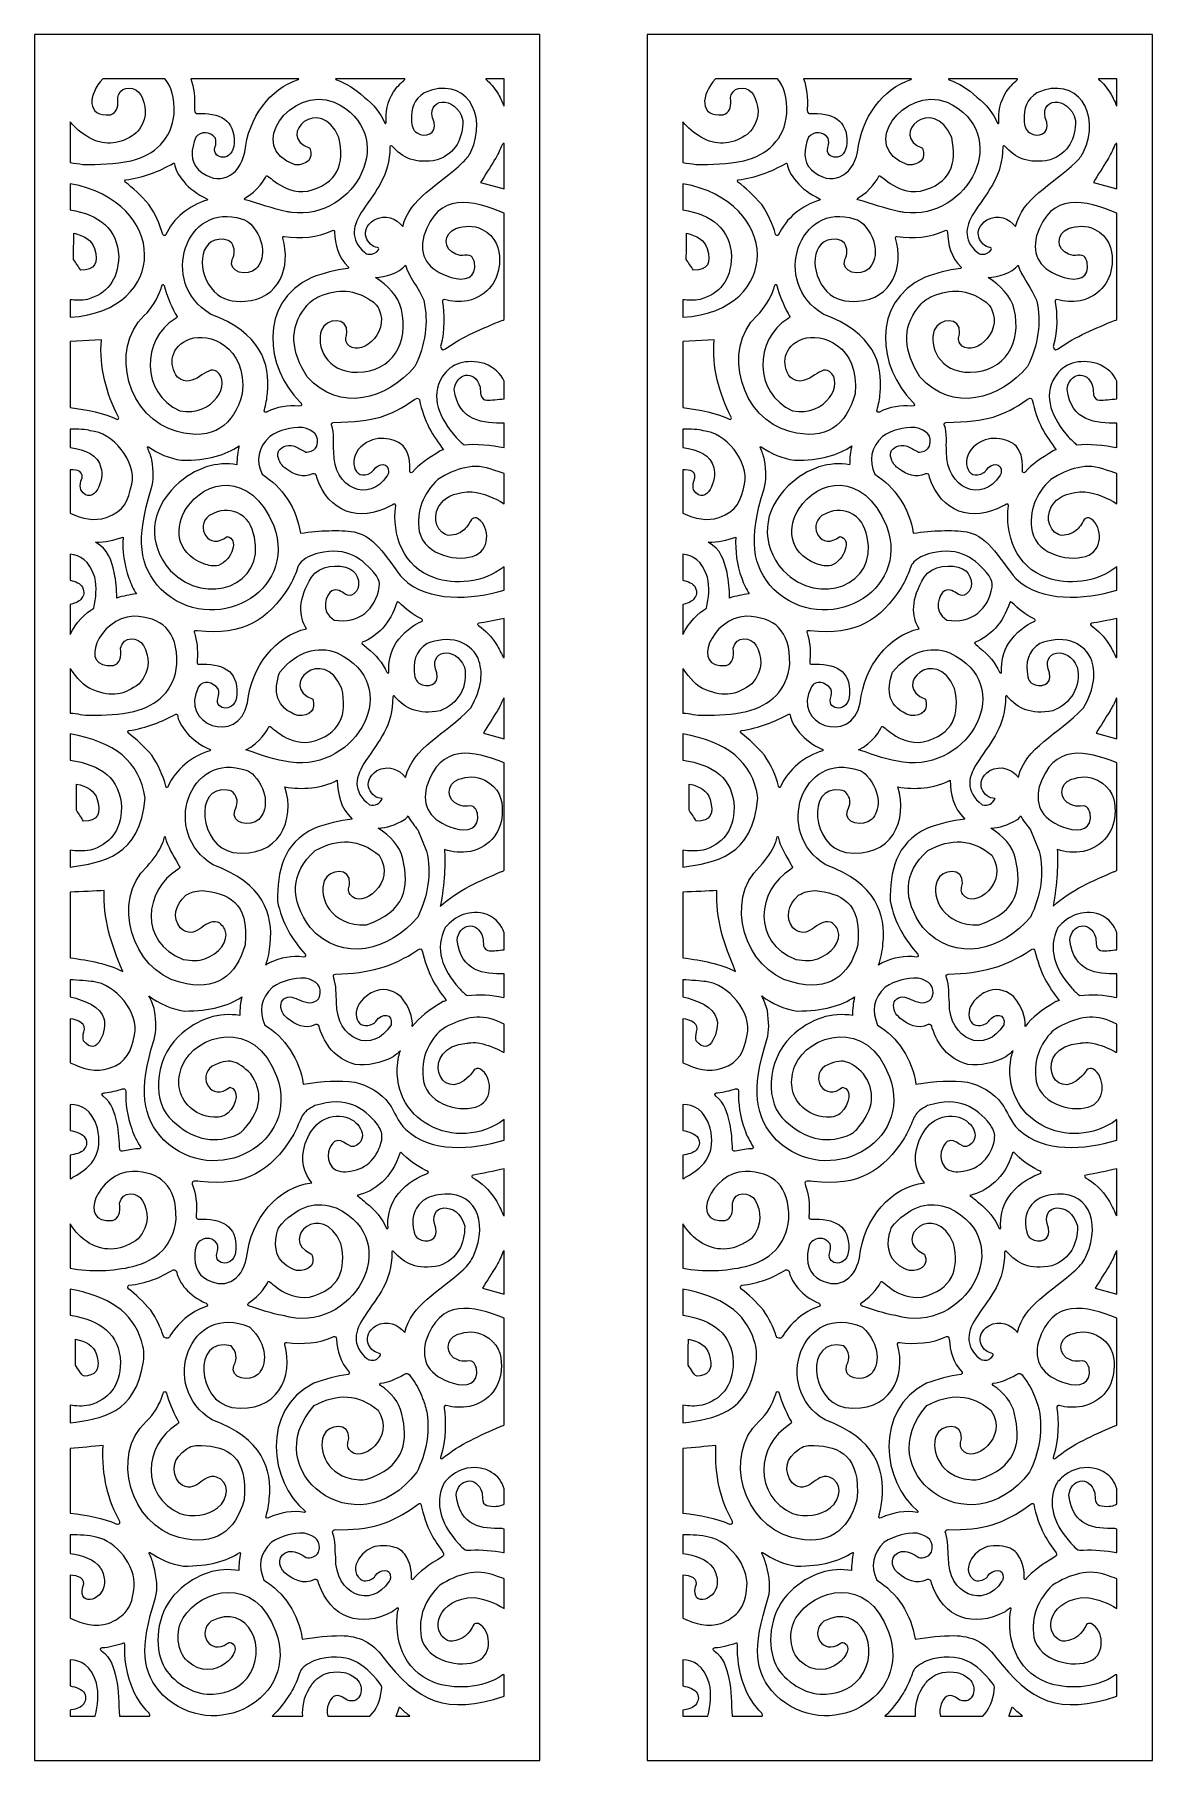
# Model space of a CAD drawing. Header units: centimetres. Extents: x -9 to 4.4, y -7.2 to 13.5.
import ezdxf

# ---------------------------------------------------------------- set-up
doc = ezdxf.new("R2010")
doc.units = ezdxf.units.CM
doc.header["$MEASUREMENT"] = 0
doc.layers.add('layer 1', color=7, linetype='Continuous')

msp = doc.modelspace()

# ---------------------------------------------------------------- linework, layer by layer
at = {"layer": 'layer 1', "color": 177}
for points, knots in [([(-8.98179, 13.4919), (-8.98179, 13.4919), (-2.92349, 13.4919), (-2.92349, 13.4919), (-2.92349, 13.4919), (-2.92349, 13.4919), (-2.92349, -7.19655), (-2.92349, -7.19655), (-2.92349, -7.19655), (-2.92349, -7.19655), (-8.98179, -7.19655), (-8.98179, -7.19655), (-8.98179, -7.19655), (-8.98179, -7.19655), (-8.98179, 13.4919), (-8.98179, 13.4919)], [0, 0, 0, 0, 0.2, 0.2, 0.2, 0.2, 0.4, 0.4, 0.4, 0.4, 0.6, 0.6, 0.6, 0.6, 1, 1, 1, 1]), ([(-8.16236, 12.9605), (-8.16236, 12.9605), (-7.41829, 12.9605), (-7.41829, 12.9605), (-7.41829, 12.9605), (-7.3423, 12.86915), (-7.30289, 12.73462), (-7.30694, 12.54689), (-7.30694, 12.54689), (-7.33826, 12.23015), (-7.53962, 12.05096), (-7.82385, 11.97969), (-7.82385, 11.97969), (-8.01966, 11.93503), (-8.21051, 11.93361), (-8.40055, 11.93331), (-8.40055, 11.93331), (-8.44952, 11.94251), (-8.50064, 11.95016), (-8.55441, 11.95686), (-8.55441, 11.95686), (-8.55441, 11.95686), (-8.55441, 12.44492), (-8.55441, 12.44492), (-8.55441, 12.44492), (-8.49601, 12.37489), (-8.42524, 12.31279), (-8.33231, 12.25909), (-8.33231, 12.25909), (-8.16171, 12.15977), (-7.98147, 12.17013), (-7.81181, 12.27622), (-7.81181, 12.27622), (-7.77383, 12.29997), (-7.74943, 12.32103), (-7.72381, 12.35791), (-7.72381, 12.35791), (-7.61696, 12.51177), (-7.6483, 12.65719), (-7.70809, 12.76834), (-7.70809, 12.76834), (-7.76313, 12.87065), (-7.93072, 12.88509), (-7.97523, 12.76849), (-7.97523, 12.76849), (-7.98391, 12.74569), (-7.98213, 12.7286), (-7.98149, 12.70481), (-7.98149, 12.70481), (-7.97883, 12.60736), (-7.99608, 12.55854), (-8.06974, 12.53014), (-8.06974, 12.53014), (-8.36556, 12.49898), (-8.33856, 12.77536), (-8.16236, 12.9605)], [0, 0, 0, 0, 0.06666667, 0.06666667, 0.06666667, 0.06666667, 0.13333333, 0.13333333, 0.13333333, 0.13333333, 0.2, 0.2, 0.2, 0.2, 0.26666667, 0.26666667, 0.26666667, 0.26666667, 0.33333333, 0.33333333, 0.33333333, 0.33333333, 0.4, 0.4, 0.4, 0.4, 0.46666667, 0.46666667, 0.46666667, 0.46666667, 0.53333333, 0.53333333, 0.53333333, 0.53333333, 0.6, 0.6, 0.6, 0.6, 0.66666667, 0.66666667, 0.66666667, 0.66666667, 0.73333333, 0.73333333, 0.73333333, 0.73333333, 0.8, 0.8, 0.8, 0.8, 0.86666667, 0.86666667, 0.86666667, 0.86666667, 1, 1, 1, 1]), ([(-7.10684, 12.9605), (-7.10684, 12.9605), (-5.81376, 12.9605), (-5.81376, 12.9605), (-5.81376, 12.9605), (-5.81504, 12.95569), (-5.8209, 12.95111), (-5.8205, 12.95289), (-5.8205, 12.95289), (-6.15391, 12.84398), (-6.41744, 12.49893), (-6.46025, 12.08305), (-6.46025, 12.08305), (-6.52099, 11.78723), (-6.78086, 11.65623), (-7.01351, 11.87068), (-7.01351, 11.87068), (-7.11986, 11.9687), (-7.10477, 12.1225), (-7.04705, 12.26092), (-7.04705, 12.26092), (-6.9861, 12.33681), (-6.8748, 12.32903), (-6.81232, 12.2507), (-6.81232, 12.2507), (-6.80238, 12.20867), (-6.80353, 12.18461), (-6.81755, 12.13572), (-6.81755, 12.13572), (-6.85795, 11.9947), (-6.59835, 11.95094), (-6.58879, 12.18923), (-6.58879, 12.18923), (-6.5771, 12.4701), (-6.75824, 12.55778), (-7.04274, 12.54584), (-7.04274, 12.54584), (-7.06013, 12.55458), (-7.06362, 12.57522), (-7.0641, 12.59628), (-7.0641, 12.59628), (-7.0641, 12.59628), (-7.06382, 12.59719), (-7.06382, 12.59719), (-7.06382, 12.59719), (-7.05448, 12.73594), (-7.06998, 12.85721), (-7.10684, 12.9605)], [0, 0, 0, 0, 0.07692308, 0.07692308, 0.07692308, 0.07692308, 0.15384615, 0.15384615, 0.15384615, 0.15384615, 0.23076923, 0.23076923, 0.23076923, 0.23076923, 0.30769231, 0.30769231, 0.30769231, 0.30769231, 0.38461538, 0.38461538, 0.38461538, 0.38461538, 0.46153846, 0.46153846, 0.46153846, 0.46153846, 0.53846154, 0.53846154, 0.53846154, 0.53846154, 0.61538462, 0.61538462, 0.61538462, 0.61538462, 0.69230769, 0.69230769, 0.69230769, 0.69230769, 0.76923077, 0.76923077, 0.76923077, 0.76923077, 0.84615385, 0.84615385, 0.84615385, 0.84615385, 1, 1, 1, 1]), ([(-6.45617, 11.51136), (-6.2869, 11.46695), (-6.13092, 11.40254), (-5.95244, 11.36748), (-5.95244, 11.36748), (-5.9354, 11.36412), (-5.91842, 11.36136), (-5.90158, 11.35912), (-5.90158, 11.35912), (-5.13227, 11.25742), (-4.58552, 12.3064), (-5.38726, 12.68102), (-5.38726, 12.68102), (-5.91035, 12.88402), (-6.46199, 12.13541), (-5.85669, 11.9294), (-5.85669, 11.9294), (-5.71342, 11.92577), (-5.63669, 11.99752), (-5.67937, 12.12782), (-5.67937, 12.12782), (-6.10192, 12.28122), (-5.55206, 12.78518), (-5.33138, 12.25629), (-5.33138, 12.25629), (-5.2607, 11.94092), (-5.34504, 11.70578), (-5.70581, 11.61361), (-5.70581, 11.61361), (-6.02045, 11.5718), (-6.18844, 11.84012), (-6.20448, 11.79521), (-6.20448, 11.79521), (-6.21452, 11.76713), (-6.30388, 11.61627), (-6.45792, 11.53006), (-6.45792, 11.53006), (-6.46256, 11.52704), (-6.46842, 11.51575), (-6.45617, 11.51136)], [0, 0, 0, 0, 0.09090909, 0.09090909, 0.09090909, 0.09090909, 0.18181818, 0.18181818, 0.18181818, 0.18181818, 0.27272727, 0.27272727, 0.27272727, 0.27272727, 0.36363636, 0.36363636, 0.36363636, 0.36363636, 0.45454545, 0.45454545, 0.45454545, 0.45454545, 0.54545455, 0.54545455, 0.54545455, 0.54545455, 0.63636364, 0.63636364, 0.63636364, 0.63636364, 0.72727273, 0.72727273, 0.72727273, 0.72727273, 0.81818182, 0.81818182, 0.81818182, 0.81818182, 1, 1, 1, 1]), ([(-5.37097, 12.9605), (-5.37097, 12.9605), (-4.54256, 12.9605), (-4.54256, 12.9605), (-4.54256, 12.9605), (-4.54156, 12.95565), (-4.54259, 12.95036), (-4.54475, 12.94926), (-4.54475, 12.94926), (-4.59393, 12.90769), (-4.63872, 12.85924), (-4.67753, 12.80397), (-4.67753, 12.80397), (-4.75206, 12.68451), (-4.7744, 12.56156), (-4.76488, 12.43901), (-4.76488, 12.43901), (-4.76774, 12.4189), (-4.7744, 12.42239), (-4.78138, 12.42874), (-4.78138, 12.42874), (-4.83268, 12.55007), (-4.9141, 12.65445), (-5.0296, 12.74249), (-5.0296, 12.74249), (-5.13727, 12.84249), (-5.24877, 12.90934), (-5.35986, 12.94785), (-5.35986, 12.94785), (-5.3662, 12.95014), (-5.37106, 12.95565), (-5.37097, 12.9605)], [0, 0, 0, 0, 0.11111111, 0.11111111, 0.11111111, 0.11111111, 0.22222222, 0.22222222, 0.22222222, 0.22222222, 0.33333333, 0.33333333, 0.33333333, 0.33333333, 0.44444444, 0.44444444, 0.44444444, 0.44444444, 0.55555556, 0.55555556, 0.55555556, 0.55555556, 0.66666667, 0.66666667, 0.66666667, 0.66666667, 0.77777778, 0.77777778, 0.77777778, 0.77777778, 1, 1, 1, 1]), ([(-4.56528, 11.18896), (-4.64605, 11.28924), (-4.77162, 11.34064), (-4.90933, 11.26988), (-4.90933, 11.26988), (-5.10112, 11.14479), (-4.99022, 10.95482), (-4.86876, 10.93836), (-4.86876, 10.93836), (-4.86059, 10.93798), (-4.84741, 10.93008), (-4.85754, 10.91278), (-4.85754, 10.91278), (-4.88207, 10.8742), (-4.92229, 10.85528), (-4.96899, 10.8577), (-4.96899, 10.8577), (-4.99528, 10.85905), (-5.00497, 10.86583), (-5.02467, 10.88242), (-5.02467, 10.88242), (-5.2053, 11.03447), (-5.16825, 11.21183), (-5.04078, 11.39007), (-5.04078, 11.39007), (-4.88715, 11.62722), (-4.72133, 11.79614), (-4.71913, 12.14638), (-4.71913, 12.14638), (-4.71564, 12.15714), (-4.70858, 12.16267), (-4.6933, 12.15459), (-4.6933, 12.15459), (-4.56688, 12.01406), (-4.41951, 11.93592), (-4.1522, 11.98804), (-4.1522, 11.98804), (-3.92596, 12.07211), (-3.84792, 12.24509), (-3.84483, 12.46306), (-3.84483, 12.46306), (-3.92352, 12.77618), (-4.31777, 12.73959), (-4.19133, 12.44072), (-4.19133, 12.44072), (-4.15909, 12.29986), (-4.29484, 12.25148), (-4.39473, 12.31212), (-4.39473, 12.31212), (-4.44921, 12.3452), (-4.45759, 12.39856), (-4.46224, 12.46697), (-4.46224, 12.46697), (-4.47163, 12.60473), (-4.42943, 12.71767), (-4.30869, 12.79279), (-4.30869, 12.79279), (-3.8259, 13.008), (-3.53528, 12.54426), (-3.75036, 12.08499), (-3.75036, 12.08499), (-3.77457, 12.03331), (-3.7994, 12.00382), (-3.84052, 11.96446), (-3.84052, 11.96446), (-4.14262, 11.67525), (-4.4859, 11.53053), (-4.56528, 11.18896)], [0, 0, 0, 0, 0.05555556, 0.05555556, 0.05555556, 0.05555556, 0.11111111, 0.11111111, 0.11111111, 0.11111111, 0.16666667, 0.16666667, 0.16666667, 0.16666667, 0.22222222, 0.22222222, 0.22222222, 0.22222222, 0.27777778, 0.27777778, 0.27777778, 0.27777778, 0.33333333, 0.33333333, 0.33333333, 0.33333333, 0.38888889, 0.38888889, 0.38888889, 0.38888889, 0.44444444, 0.44444444, 0.44444444, 0.44444444, 0.5, 0.5, 0.5, 0.5, 0.55555556, 0.55555556, 0.55555556, 0.55555556, 0.61111111, 0.61111111, 0.61111111, 0.61111111, 0.66666667, 0.66666667, 0.66666667, 0.66666667, 0.72222222, 0.72222222, 0.72222222, 0.72222222, 0.77777778, 0.77777778, 0.77777778, 0.77777778, 0.83333333, 0.83333333, 0.83333333, 0.83333333, 0.88888889, 0.88888889, 0.88888889, 0.88888889, 1, 1, 1, 1]), ([(-3.57178, 12.9605), (-3.57178, 12.9605), (-3.35088, 12.9605), (-3.35088, 12.9605), (-3.35088, 12.9605), (-3.35088, 12.9605), (-3.35088, 12.63392), (-3.35088, 12.63392), (-3.35088, 12.63392), (-3.35405, 12.63603), (-3.35713, 12.64085), (-3.35861, 12.64485), (-3.35861, 12.64485), (-3.37622, 12.69355), (-3.40025, 12.74247), (-3.43129, 12.79279), (-3.43129, 12.79279), (-3.47046, 12.8555), (-3.51645, 12.90916), (-3.56737, 12.95419), (-3.56737, 12.95419), (-3.56997, 12.95654), (-3.5713, 12.95864), (-3.57178, 12.9605)], [0, 0, 0, 0, 0.14285714, 0.14285714, 0.14285714, 0.14285714, 0.28571429, 0.28571429, 0.28571429, 0.28571429, 0.42857143, 0.42857143, 0.42857143, 0.42857143, 0.57142857, 0.57142857, 0.57142857, 0.57142857, 0.71428571, 0.71428571, 0.71428571, 0.71428571, 1, 1, 1, 1]), ([(-3.35088, 12.18425), (-3.35088, 12.18425), (-3.35088, 11.64256), (-3.35088, 11.64256), (-3.35088, 11.64256), (-3.35088, 11.64256), (-3.63248, 11.7198), (-3.63248, 11.7198), (-3.63248, 11.7198), (-3.57658, 11.80921), (-3.52071, 11.89863), (-3.46481, 11.98804), (-3.46481, 11.98804), (-3.42887, 12.04926), (-3.39878, 12.10911), (-3.37559, 12.16821), (-3.37559, 12.16821), (-3.36313, 12.18688), (-3.35572, 12.18851), (-3.35088, 12.18425)], [0, 0, 0, 0, 0.16666667, 0.16666667, 0.16666667, 0.16666667, 0.33333333, 0.33333333, 0.33333333, 0.33333333, 0.5, 0.5, 0.5, 0.5, 0.66666667, 0.66666667, 0.66666667, 0.66666667, 1, 1, 1, 1]), ([(-7.44429, 11.09567), (-7.43283, 11.08291), (-7.42167, 11.07686), (-7.41085, 11.08811), (-7.41085, 11.08811), (-7.32225, 11.28516), (-7.12311, 11.44799), (-6.91499, 11.50558), (-6.91499, 11.50558), (-6.90128, 11.50951), (-6.90979, 11.52138), (-6.91457, 11.52412), (-6.91457, 11.52412), (-7.14928, 11.62619), (-7.29097, 11.82692), (-7.3028, 11.9417), (-7.3028, 11.9417), (-7.30297, 11.94956), (-7.31203, 11.95044), (-7.31344, 11.95063), (-7.31344, 11.95063), (-7.49223, 11.84735), (-7.68398, 11.77794), (-7.89049, 11.74858), (-7.89049, 11.74858), (-7.90119, 11.74404), (-7.89797, 11.72899), (-7.89415, 11.72262), (-7.89415, 11.72262), (-7.80304, 11.65484), (-7.70861, 11.56758), (-7.60925, 11.45399), (-7.60925, 11.45399), (-7.53205, 11.33879), (-7.47708, 11.21935), (-7.44429, 11.09567)], [0, 0, 0, 0, 0.1, 0.1, 0.1, 0.1, 0.2, 0.2, 0.2, 0.2, 0.3, 0.3, 0.3, 0.3, 0.4, 0.4, 0.4, 0.4, 0.5, 0.5, 0.5, 0.5, 0.6, 0.6, 0.6, 0.6, 0.7, 0.7, 0.7, 0.7, 0.8, 0.8, 0.8, 0.8, 1, 1, 1, 1]), ([(-8.55441, 10.10235), (-8.55441, 10.10235), (-8.55441, 10.31308), (-8.55441, 10.31308), (-8.55441, 10.31308), (-8.49003, 10.3044), (-8.42178, 10.30344), (-8.34634, 10.3169), (-8.34634, 10.3169), (-8.11714, 10.3834), (-7.9786, 10.54052), (-7.97254, 10.83015), (-7.97254, 10.83015), (-7.98648, 11.16416), (-8.20519, 11.33096), (-8.55441, 11.3912), (-8.55441, 11.3912), (-8.55441, 11.3912), (-8.55441, 11.70404), (-8.55441, 11.70404), (-8.55441, 11.70404), (-7.37531, 11.48813), (-7.35181, 10.18379), (-8.55441, 10.10235)], [0, 0, 0, 0, 0.14285714, 0.14285714, 0.14285714, 0.14285714, 0.28571429, 0.28571429, 0.28571429, 0.28571429, 0.42857143, 0.42857143, 0.42857143, 0.42857143, 0.57142857, 0.57142857, 0.57142857, 0.57142857, 0.71428571, 0.71428571, 0.71428571, 0.71428571, 1, 1, 1, 1]), ([(-3.35088, 11.34958), (-3.35088, 11.34958), (-3.35088, 10.07664), (-3.35088, 10.07664), (-3.35088, 10.07664), (-3.35908, 10.06981), (-3.3673, 10.06313), (-3.37826, 10.06586), (-3.37826, 10.06586), (-3.5969, 9.97122), (-3.84954, 9.87294), (-4.05361, 9.72398), (-4.05361, 9.72398), (-4.10166, 9.68989), (-4.11351, 9.74901), (-4.11319, 9.7541), (-4.11319, 9.7541), (-4.05815, 9.95315), (-4.06713, 10.15602), (-4.09064, 10.28403), (-4.09064, 10.28403), (-4.0935, 10.29614), (-4.08978, 10.31915), (-4.06897, 10.31482), (-4.06897, 10.31482), (-3.97965, 10.28889), (-3.88645, 10.28521), (-3.78895, 10.30032), (-3.78895, 10.30032), (-3.53858, 10.36375), (-3.41099, 10.54388), (-3.40567, 10.78391), (-3.40567, 10.78391), (-3.40264, 10.9196), (-3.44512, 11.07159), (-3.61571, 11.15536), (-3.61571, 11.15536), (-3.72004, 11.21217), (-3.82436, 11.19912), (-3.92865, 11.16654), (-3.92865, 11.16654), (-4.07932, 11.1115), (-4.08489, 10.91608), (-3.92865, 10.85917), (-3.92865, 10.85917), (-3.89723, 10.84581), (-3.85538, 10.83906), (-3.82186, 10.84551), (-3.82186, 10.84551), (-3.72565, 10.86399), (-3.72222, 10.7904), (-3.70513, 10.76416), (-3.70513, 10.76416), (-3.67178, 10.56855), (-3.82329, 10.53253), (-3.98455, 10.57974), (-3.98455, 10.57974), (-4.27683, 10.66988), (-4.3704, 10.84246), (-4.31428, 11.07713), (-4.31428, 11.07713), (-4.14278, 11.61534), (-3.73038, 11.50671), (-3.35088, 11.34958)], [0, 0, 0, 0, 0.05882353, 0.05882353, 0.05882353, 0.05882353, 0.11764706, 0.11764706, 0.11764706, 0.11764706, 0.17647059, 0.17647059, 0.17647059, 0.17647059, 0.23529412, 0.23529412, 0.23529412, 0.23529412, 0.29411765, 0.29411765, 0.29411765, 0.29411765, 0.35294118, 0.35294118, 0.35294118, 0.35294118, 0.41176471, 0.41176471, 0.41176471, 0.41176471, 0.47058824, 0.47058824, 0.47058824, 0.47058824, 0.52941176, 0.52941176, 0.52941176, 0.52941176, 0.58823529, 0.58823529, 0.58823529, 0.58823529, 0.64705882, 0.64705882, 0.64705882, 0.64705882, 0.70588235, 0.70588235, 0.70588235, 0.70588235, 0.76470588, 0.76470588, 0.76470588, 0.76470588, 0.82352941, 0.82352941, 0.82352941, 0.82352941, 0.88235294, 0.88235294, 0.88235294, 0.88235294, 1, 1, 1, 1]), ([(-5.21856, 10.70161), (-5.34393, 10.83091), (-5.37459, 10.97018), (-5.38308, 11.12352), (-5.38308, 11.12352), (-5.38319, 11.14752), (-5.4032, 11.14741), (-5.40929, 11.143), (-5.40929, 11.143), (-5.58965, 11.05675), (-5.79555, 11.04286), (-5.98618, 11.0701), (-5.98618, 11.0701), (-6.00236, 11.07417), (-6.00719, 11.06141), (-6.00494, 11.05065), (-6.00494, 11.05065), (-5.90364, 10.70874), (-6.04254, 10.32081), (-6.46092, 10.29466), (-6.46092, 10.29466), (-6.59738, 10.28613), (-6.7285, 10.30891), (-6.82775, 10.4112), (-6.82775, 10.4112), (-7.03579, 10.62563), (-7.03333, 11.05452), (-6.71625, 11.0387), (-6.71625, 11.0387), (-6.66991, 11.02924), (-6.64959, 11.02668), (-6.61764, 10.99011), (-6.61764, 10.99011), (-6.57805, 10.92729), (-6.57672, 10.86192), (-6.61365, 10.79398), (-6.61365, 10.79398), (-6.66707, 10.6374), (-6.42654, 10.58907), (-6.32597, 10.68499), (-6.32597, 10.68499), (-6.22154, 10.78458), (-6.20206, 11.01497), (-6.38896, 11.21774), (-6.38896, 11.21774), (-6.42151, 11.25307), (-6.44764, 11.2646), (-6.49364, 11.27978), (-6.49364, 11.27978), (-7.16365, 11.50129), (-7.50301, 10.51704), (-6.87234, 10.14099), (-6.87234, 10.14099), (-6.26551, 9.91597), (-6.15475, 9.55084), (-6.18855, 9.1943), (-6.18855, 9.1943), (-6.19464, 9.12746), (-6.20641, 9.05893), (-6.22589, 8.99146), (-6.22589, 8.99146), (-6.22938, 8.98016), (-6.22801, 8.95582), (-6.19863, 8.96681), (-6.19863, 8.96681), (-6.07522, 9.02791), (-5.93864, 9.05197), (-5.81224, 9.03867), (-5.81224, 9.03867), (-5.76159, 9.03066), (-5.777, 9.07001), (-5.80016, 9.08892), (-5.80016, 9.08892), (-6.20855, 9.49299), (-6.30872, 10.27894), (-5.6555, 10.57974), (-5.6555, 10.57974), (-5.51589, 10.62982), (-5.37352, 10.66887), (-5.22588, 10.68686), (-5.22588, 10.68686), (-5.21268, 10.6885), (-5.21735, 10.70016), (-5.21856, 10.70161)], [0, 0, 0, 0, 0.04545455, 0.04545455, 0.04545455, 0.04545455, 0.09090909, 0.09090909, 0.09090909, 0.09090909, 0.13636364, 0.13636364, 0.13636364, 0.13636364, 0.18181818, 0.18181818, 0.18181818, 0.18181818, 0.22727273, 0.22727273, 0.22727273, 0.22727273, 0.27272727, 0.27272727, 0.27272727, 0.27272727, 0.31818182, 0.31818182, 0.31818182, 0.31818182, 0.36363636, 0.36363636, 0.36363636, 0.36363636, 0.40909091, 0.40909091, 0.40909091, 0.40909091, 0.45454545, 0.45454545, 0.45454545, 0.45454545, 0.5, 0.5, 0.5, 0.5, 0.54545455, 0.54545455, 0.54545455, 0.54545455, 0.59090909, 0.59090909, 0.59090909, 0.59090909, 0.63636364, 0.63636364, 0.63636364, 0.63636364, 0.68181818, 0.68181818, 0.68181818, 0.68181818, 0.72727273, 0.72727273, 0.72727273, 0.72727273, 0.77272727, 0.77272727, 0.77272727, 0.77272727, 0.81818182, 0.81818182, 0.81818182, 0.81818182, 0.86363636, 0.86363636, 0.86363636, 0.86363636, 0.90909091, 0.90909091, 0.90909091, 0.90909091, 1, 1, 1, 1]), ([(-8.51091, 11.10912), (-8.51185, 11.00496), (-8.51277, 10.90083), (-8.5137, 10.79669), (-8.5137, 10.79669), (-8.48487, 10.75298), (-8.45605, 10.70928), (-8.42722, 10.66559), (-8.42722, 10.66559), (-8.2573, 10.66384), (-8.20944, 10.75567), (-8.26264, 10.925), (-8.26264, 10.925), (-8.29519, 11.03243), (-8.38911, 11.08355), (-8.51091, 11.10912)], [0, 0, 0, 0, 0.2, 0.2, 0.2, 0.2, 0.4, 0.4, 0.4, 0.4, 0.6, 0.6, 0.6, 0.6, 1, 1, 1, 1]), ([(-4.53456, 10.72902), (-4.60643, 10.63236), (-4.77898, 10.57976), (-4.8944, 10.58121), (-4.8944, 10.58121), (-4.74939, 10.48497), (-4.61621, 10.35786), (-4.58195, 10.19704), (-4.58195, 10.19704), (-4.48821, 9.79718), (-4.68842, 9.4516), (-5.10934, 9.44398), (-5.10934, 9.44398), (-5.48459, 9.43712), (-5.60996, 9.76389), (-5.54003, 9.94884), (-5.54003, 9.94884), (-5.48571, 10.09248), (-5.21787, 10.11489), (-5.23681, 9.9162), (-5.23681, 9.9162), (-5.24097, 9.87236), (-5.26621, 9.83776), (-5.23078, 9.78617), (-5.23078, 9.78617), (-5.10718, 9.60627), (-4.70843, 9.89596), (-4.85351, 10.20236), (-4.85351, 10.20236), (-4.87673, 10.25139), (-4.90434, 10.27436), (-4.94873, 10.30488), (-4.94873, 10.30488), (-5.13862, 10.43546), (-5.34345, 10.4493), (-5.56212, 10.35482), (-5.56212, 10.35482), (-5.63852, 10.32182), (-5.68164, 10.28626), (-5.734, 10.22079), (-5.734, 10.22079), (-5.93382, 9.97092), (-5.90505, 9.69159), (-5.7114, 9.38939), (-5.7114, 9.38939), (-5.32285, 8.95084), (-4.75704, 9.12013), (-4.42044, 9.51234), (-4.42044, 9.51234), (-4.29497, 9.77326), (-4.25377, 10.03757), (-4.31428, 10.30591), (-4.31428, 10.30591), (-4.36977, 10.43987), (-4.49931, 10.60455), (-4.53456, 10.72902)], [0, 0, 0, 0, 0.06666667, 0.06666667, 0.06666667, 0.06666667, 0.13333333, 0.13333333, 0.13333333, 0.13333333, 0.2, 0.2, 0.2, 0.2, 0.26666667, 0.26666667, 0.26666667, 0.26666667, 0.33333333, 0.33333333, 0.33333333, 0.33333333, 0.4, 0.4, 0.4, 0.4, 0.46666667, 0.46666667, 0.46666667, 0.46666667, 0.53333333, 0.53333333, 0.53333333, 0.53333333, 0.6, 0.6, 0.6, 0.6, 0.66666667, 0.66666667, 0.66666667, 0.66666667, 0.73333333, 0.73333333, 0.73333333, 0.73333333, 0.8, 0.8, 0.8, 0.8, 0.86666667, 0.86666667, 0.86666667, 0.86666667, 1, 1, 1, 1]), ([(-7.4276, 10.48474), (-7.44107, 10.50882), (-7.45274, 10.48552), (-7.45392, 10.48228), (-7.45392, 10.48228), (-7.45707, 10.4706), (-7.46035, 10.45893), (-7.46383, 10.4472), (-7.46383, 10.4472), (-7.50837, 10.32022), (-7.57619, 10.21266), (-7.66519, 10.12279), (-7.66519, 10.12279), (-8.09746, 9.72003), (-7.85392, 8.87896), (-7.27084, 8.73288), (-7.27084, 8.73288), (-6.83937, 8.61707), (-6.59421, 8.80717), (-6.4906, 9.18312), (-6.4906, 9.18312), (-6.43282, 9.76849), (-6.89706, 9.92147), (-7.11706, 9.84312), (-7.11706, 9.84312), (-7.35301, 9.7591), (-7.37975, 9.53367), (-7.26802, 9.3845), (-7.26802, 9.3845), (-7.06866, 9.22277), (-6.91757, 9.54399), (-6.79626, 9.45442), (-6.79626, 9.45442), (-6.61443, 9.32017), (-6.83117, 8.90633), (-7.24011, 8.98176), (-7.24011, 8.98176), (-7.7096, 9.19117), (-7.69868, 9.8386), (-7.29679, 10.08555), (-7.29679, 10.08555), (-7.25819, 10.10923), (-7.27288, 10.1089), (-7.29379, 10.14854), (-7.29379, 10.14854), (-7.35104, 10.25705), (-7.39769, 10.3686), (-7.4276, 10.48474)], [0, 0, 0, 0, 0.07692308, 0.07692308, 0.07692308, 0.07692308, 0.15384615, 0.15384615, 0.15384615, 0.15384615, 0.23076923, 0.23076923, 0.23076923, 0.23076923, 0.30769231, 0.30769231, 0.30769231, 0.30769231, 0.38461538, 0.38461538, 0.38461538, 0.38461538, 0.46153846, 0.46153846, 0.46153846, 0.46153846, 0.53846154, 0.53846154, 0.53846154, 0.53846154, 0.61538462, 0.61538462, 0.61538462, 0.61538462, 0.69230769, 0.69230769, 0.69230769, 0.69230769, 0.76923077, 0.76923077, 0.76923077, 0.76923077, 0.84615385, 0.84615385, 0.84615385, 0.84615385, 1, 1, 1, 1]), ([(-8.55441, 9.02154), (-8.55441, 9.02154), (-8.55441, 9.81055), (-8.55441, 9.81055), (-8.55441, 9.81055), (-8.55441, 9.81055), (-8.17977, 9.83194), (-8.17977, 9.83194), (-8.17977, 9.83194), (-8.20711, 9.50623), (-8.12258, 9.19312), (-7.9746, 8.90601), (-7.9746, 8.90601), (-7.96908, 8.89124), (-7.97376, 8.88205), (-7.98818, 8.87886), (-7.98818, 8.87886), (-8.15139, 8.95491), (-8.34725, 8.99454), (-8.55441, 9.02154)], [0, 0, 0, 0, 0.16666667, 0.16666667, 0.16666667, 0.16666667, 0.33333333, 0.33333333, 0.33333333, 0.33333333, 0.5, 0.5, 0.5, 0.5, 0.66666667, 0.66666667, 0.66666667, 0.66666667, 1, 1, 1, 1]), ([(-3.35088, 9.33553), (-3.35088, 9.33553), (-3.35088, 9.12481), (-3.35088, 9.12481), (-3.35088, 9.12481), (-3.42016, 9.11783), (-3.51447, 9.10855), (-3.55764, 9.10992), (-3.55764, 9.10992), (-3.59007, 9.11061), (-3.61972, 9.12961), (-3.6299, 9.17109), (-3.6299, 9.17109), (-3.63269, 9.20258), (-3.63547, 9.2341), (-3.63824, 9.26561), (-3.63824, 9.26561), (-3.70505, 9.49286), (-3.93266, 9.4238), (-3.94821, 9.23919), (-3.94821, 9.23919), (-3.90137, 8.85006), (-3.59262, 8.83065), (-3.35088, 8.83302), (-3.35088, 8.83302), (-3.35088, 8.83302), (-3.35088, 8.54115), (-3.35088, 8.54115), (-3.35088, 8.54115), (-3.49675, 8.56915), (-3.69407, 8.59156), (-3.82951, 8.57489), (-3.82951, 8.57489), (-3.86001, 8.59658), (-3.89199, 8.62525), (-3.92505, 8.66276), (-3.92505, 8.66276), (-4.12913, 8.89439), (-4.24211, 9.14873), (-4.09241, 9.38801), (-4.09241, 9.38801), (-3.98894, 9.55343), (-3.80463, 9.60793), (-3.58751, 9.547), (-3.58751, 9.547), (-3.46474, 9.49836), (-3.38554, 9.42488), (-3.35088, 9.33553)], [0, 0, 0, 0, 0.07692308, 0.07692308, 0.07692308, 0.07692308, 0.15384615, 0.15384615, 0.15384615, 0.15384615, 0.23076923, 0.23076923, 0.23076923, 0.23076923, 0.30769231, 0.30769231, 0.30769231, 0.30769231, 0.38461538, 0.38461538, 0.38461538, 0.38461538, 0.46153846, 0.46153846, 0.46153846, 0.46153846, 0.53846154, 0.53846154, 0.53846154, 0.53846154, 0.61538462, 0.61538462, 0.61538462, 0.61538462, 0.69230769, 0.69230769, 0.69230769, 0.69230769, 0.76923077, 0.76923077, 0.76923077, 0.76923077, 0.84615385, 0.84615385, 0.84615385, 0.84615385, 1, 1, 1, 1]), ([(-4.41762, 9.12118), (-4.42004, 9.11954), (-4.42247, 9.11792), (-4.42487, 9.1163), (-4.42487, 9.1163), (-4.72465, 8.9145), (-4.88705, 8.85192), (-5.40093, 8.84153), (-5.40093, 8.84153), (-5.40984, 8.84117), (-5.42667, 8.82714), (-5.41959, 8.81171), (-5.41959, 8.81171), (-5.37861, 8.7148), (-5.40391, 8.59274), (-5.39246, 8.4898), (-5.39246, 8.4898), (-5.40208, 8.05114), (-4.96771, 7.86609), (-4.74994, 8.20813), (-4.74994, 8.20813), (-4.74109, 8.22202), (-4.73798, 8.23022), (-4.73676, 8.24689), (-4.73676, 8.24689), (-4.72783, 8.36645), (-4.85773, 8.35514), (-4.9145, 8.27581), (-4.9145, 8.27581), (-4.92551, 8.26044), (-4.92872, 8.25324), (-4.94528, 8.24268), (-4.94528, 8.24268), (-5.15123, 8.11127), (-5.24635, 8.43011), (-5.03311, 8.57956), (-5.03311, 8.57956), (-4.85494, 8.71049), (-4.63964, 8.63443), (-4.56009, 8.56018), (-4.56009, 8.56018), (-4.47766, 8.46162), (-4.48254, 8.35872), (-4.48309, 8.25843), (-4.48309, 8.25843), (-4.48212, 8.24689), (-4.47266, 8.2252), (-4.44992, 8.24682), (-4.44992, 8.24682), (-4.36962, 8.33818), (-4.26527, 8.40985), (-4.11605, 8.50081), (-4.11605, 8.50081), (-4.10311, 8.50598), (-4.09022, 8.51086), (-4.07732, 8.51552), (-4.07732, 8.51552), (-4.13976, 8.59644), (-4.19812, 8.68147), (-4.24861, 8.77434), (-4.24861, 8.77434), (-4.29925, 8.87631), (-4.33908, 8.98951), (-4.3672, 9.11397), (-4.3672, 9.11397), (-4.37262, 9.11984), (-4.3759, 9.14705), (-4.41762, 9.12118)], [0, 0, 0, 0, 0.05555556, 0.05555556, 0.05555556, 0.05555556, 0.11111111, 0.11111111, 0.11111111, 0.11111111, 0.16666667, 0.16666667, 0.16666667, 0.16666667, 0.22222222, 0.22222222, 0.22222222, 0.22222222, 0.27777778, 0.27777778, 0.27777778, 0.27777778, 0.33333333, 0.33333333, 0.33333333, 0.33333333, 0.38888889, 0.38888889, 0.38888889, 0.38888889, 0.44444444, 0.44444444, 0.44444444, 0.44444444, 0.5, 0.5, 0.5, 0.5, 0.55555556, 0.55555556, 0.55555556, 0.55555556, 0.61111111, 0.61111111, 0.61111111, 0.61111111, 0.66666667, 0.66666667, 0.66666667, 0.66666667, 0.72222222, 0.72222222, 0.72222222, 0.72222222, 0.77777778, 0.77777778, 0.77777778, 0.77777778, 0.83333333, 0.83333333, 0.83333333, 0.83333333, 0.88888889, 0.88888889, 0.88888889, 0.88888889, 1, 1, 1, 1]), ([(-8.55441, 7.753), (-8.55441, 7.753), (-8.55441, 8.27419), (-8.55441, 8.27419), (-8.55441, 8.27419), (-8.47046, 8.27721), (-8.37189, 8.25816), (-8.42444, 8.13834), (-8.42444, 8.13834), (-8.43464, 8.09929), (-8.43558, 8.06396), (-8.42722, 8.03233), (-8.42722, 8.03233), (-8.26541, 7.81342), (-8.13685, 8.17989), (-8.18454, 8.29733), (-8.18454, 8.29733), (-8.22136, 8.45722), (-8.37051, 8.51546), (-8.55441, 8.54225), (-8.55441, 8.54225), (-8.55441, 8.54225), (-8.55441, 8.76301), (-8.55441, 8.76301), (-8.55441, 8.76301), (-8.466, 8.76218), (-8.36102, 8.76056), (-8.31301, 8.74112), (-8.31301, 8.74112), (-8.04471, 8.73149), (-7.75527, 8.36723), (-7.81561, 8.10124), (-7.81561, 8.10124), (-7.86151, 7.89881), (-7.90001, 7.78206), (-8.12004, 7.70167), (-8.12004, 7.70167), (-8.26484, 7.65442), (-8.40964, 7.68884), (-8.55441, 7.753)], [0, 0, 0, 0, 0.09090909, 0.09090909, 0.09090909, 0.09090909, 0.18181818, 0.18181818, 0.18181818, 0.18181818, 0.27272727, 0.27272727, 0.27272727, 0.27272727, 0.36363636, 0.36363636, 0.36363636, 0.36363636, 0.45454545, 0.45454545, 0.45454545, 0.45454545, 0.54545455, 0.54545455, 0.54545455, 0.54545455, 0.63636364, 0.63636364, 0.63636364, 0.63636364, 0.72727273, 0.72727273, 0.72727273, 0.72727273, 0.81818182, 0.81818182, 0.81818182, 0.81818182, 1, 1, 1, 1]), ([(-3.35088, 7.11172), (-3.35088, 7.11172), (-3.35088, 6.83228), (-3.35088, 6.83228), (-3.35088, 6.83228), (-3.74764, 6.71418), (-4.25714, 6.68504), (-4.56312, 6.96958), (-4.56312, 6.96958), (-4.74016, 7.17401), (-4.87011, 7.46934), (-5.14953, 7.53035), (-5.14953, 7.53035), (-5.33332, 7.55653), (-5.55834, 7.54794), (-5.79308, 7.51374), (-5.79308, 7.51374), (-5.83458, 7.81044), (-6.01306, 8.07268), (-6.25309, 8.22016), (-6.25309, 8.22016), (-6.32683, 8.3877), (-6.30533, 8.5366), (-6.16145, 8.67409), (-6.16145, 8.67409), (-6.03912, 8.75347), (-5.91211, 8.78548), (-5.76744, 8.78307), (-5.76744, 8.78307), (-5.63129, 8.74834), (-5.56004, 8.68729), (-5.59699, 8.55671), (-5.59699, 8.55671), (-5.61298, 8.52187), (-5.64642, 8.49915), (-5.69732, 8.4885), (-5.69732, 8.4885), (-5.72601, 8.48253), (-5.73305, 8.48757), (-5.75823, 8.50207), (-5.75823, 8.50207), (-5.7982, 8.52509), (-5.83586, 8.54902), (-5.87931, 8.56064), (-5.87931, 8.56064), (-5.91033, 8.56893), (-5.96117, 8.56456), (-5.99164, 8.55218), (-5.99164, 8.55218), (-6.06902, 8.52073), (-6.07882, 8.45617), (-6.04843, 8.38574), (-6.04843, 8.38574), (-6.03008, 8.34325), (-6.00234, 8.3129), (-5.96486, 8.28619), (-5.96486, 8.28619), (-5.86781, 8.21706), (-5.76403, 8.17001), (-5.6473, 8.22698), (-5.6473, 8.22698), (-5.61719, 8.23125), (-5.59768, 8.2203), (-5.59699, 8.18228), (-5.59699, 8.18228), (-5.45435, 7.76407), (-5.09185, 7.63957), (-4.71402, 7.84139), (-4.71402, 7.84139), (-4.69174, 7.85184), (-4.64666, 7.88725), (-4.64983, 7.84129), (-4.64983, 7.84129), (-4.69884, 7.50292), (-4.56331, 7.10585), (-4.18522, 6.97847), (-4.18522, 6.97847), (-3.94878, 6.89113), (-3.60081, 6.91784), (-3.35088, 7.11172)], [0, 0, 0, 0, 0.04761905, 0.04761905, 0.04761905, 0.04761905, 0.0952381, 0.0952381, 0.0952381, 0.0952381, 0.14285714, 0.14285714, 0.14285714, 0.14285714, 0.19047619, 0.19047619, 0.19047619, 0.19047619, 0.23809524, 0.23809524, 0.23809524, 0.23809524, 0.28571429, 0.28571429, 0.28571429, 0.28571429, 0.33333333, 0.33333333, 0.33333333, 0.33333333, 0.38095238, 0.38095238, 0.38095238, 0.38095238, 0.42857143, 0.42857143, 0.42857143, 0.42857143, 0.47619048, 0.47619048, 0.47619048, 0.47619048, 0.52380952, 0.52380952, 0.52380952, 0.52380952, 0.57142857, 0.57142857, 0.57142857, 0.57142857, 0.61904762, 0.61904762, 0.61904762, 0.61904762, 0.66666667, 0.66666667, 0.66666667, 0.66666667, 0.71428571, 0.71428571, 0.71428571, 0.71428571, 0.76190476, 0.76190476, 0.76190476, 0.76190476, 0.80952381, 0.80952381, 0.80952381, 0.80952381, 0.85714286, 0.85714286, 0.85714286, 0.85714286, 0.9047619, 0.9047619, 0.9047619, 0.9047619, 1, 1, 1, 1]), ([(-7.62854, 8.54064), (-7.60694, 8.49629), (-7.58905, 8.44777), (-7.57533, 8.39464), (-7.57533, 8.39464), (-7.55616, 8.25017), (-7.54811, 8.15395), (-7.58165, 8.04666), (-7.58165, 8.04666), (-7.77225, 7.43693), (-7.72558, 7.1156), (-7.46356, 6.84104), (-7.46356, 6.84104), (-6.84946, 6.25218), (-5.81922, 6.79941), (-6.11114, 7.60107), (-6.11114, 7.60107), (-6.39589, 8.2815), (-6.94445, 8.15107), (-7.1617, 7.80981), (-7.1617, 7.80981), (-7.29686, 7.59752), (-7.30898, 7.29576), (-6.95271, 7.14608), (-6.95271, 7.14608), (-6.88844, 7.12674), (-6.84044, 7.11472), (-6.77667, 7.12855), (-6.77667, 7.12855), (-6.60842, 7.19261), (-6.52677, 7.45362), (-6.67281, 7.47518), (-6.67281, 7.47518), (-6.89056, 7.29538), (-7.06662, 7.59428), (-6.88655, 7.72673), (-6.88655, 7.72673), (-6.74441, 7.80102), (-6.66062, 7.80131), (-6.55768, 7.76092), (-6.55768, 7.76092), (-6.42484, 7.70878), (-6.37589, 7.60147), (-6.34571, 7.46877), (-6.34571, 7.46877), (-6.21471, 6.89283), (-6.91431, 6.62062), (-7.35314, 7.06605), (-7.35314, 7.06605), (-7.6342, 7.38491), (-7.59475, 7.79209), (-7.2903, 8.08168), (-7.2903, 8.08168), (-7.053, 8.30742), (-6.79214, 8.37488), (-6.55516, 8.33505), (-6.55516, 8.33505), (-6.55375, 8.41683), (-6.546, 8.49146), (-6.52874, 8.56018), (-6.52874, 8.56018), (-6.68464, 8.4534), (-6.90612, 8.38568), (-7.21773, 8.38886), (-7.21773, 8.38886), (-7.37008, 8.41168), (-7.49761, 8.46929), (-7.6157, 8.54988), (-7.6157, 8.54988), (-7.62663, 8.55342), (-7.6309, 8.55033), (-7.62854, 8.54064)], [0, 0, 0, 0, 0.05263158, 0.05263158, 0.05263158, 0.05263158, 0.10526316, 0.10526316, 0.10526316, 0.10526316, 0.15789474, 0.15789474, 0.15789474, 0.15789474, 0.21052632, 0.21052632, 0.21052632, 0.21052632, 0.26315789, 0.26315789, 0.26315789, 0.26315789, 0.31578947, 0.31578947, 0.31578947, 0.31578947, 0.36842105, 0.36842105, 0.36842105, 0.36842105, 0.42105263, 0.42105263, 0.42105263, 0.42105263, 0.47368421, 0.47368421, 0.47368421, 0.47368421, 0.52631579, 0.52631579, 0.52631579, 0.52631579, 0.57894737, 0.57894737, 0.57894737, 0.57894737, 0.63157895, 0.63157895, 0.63157895, 0.63157895, 0.68421053, 0.68421053, 0.68421053, 0.68421053, 0.73684211, 0.73684211, 0.73684211, 0.73684211, 0.78947368, 0.78947368, 0.78947368, 0.78947368, 0.84210526, 0.84210526, 0.84210526, 0.84210526, 0.89473684, 0.89473684, 0.89473684, 0.89473684, 1, 1, 1, 1]), ([(-3.35088, 8.2289), (-3.35088, 8.2289), (-3.35088, 7.8674), (-3.35088, 7.8674), (-3.35088, 7.8674), (-3.46567, 7.93876), (-3.59307, 7.99257), (-3.73319, 8.0118), (-3.73319, 8.0118), (-3.90484, 8.01169), (-4.03362, 7.96157), (-4.103, 7.87943), (-4.103, 7.87943), (-4.21124, 7.75129), (-4.18736, 7.56252), (-4.05178, 7.49765), (-4.05178, 7.49765), (-4.00485, 7.47541), (-3.91417, 7.49262), (-3.84864, 7.54102), (-3.84864, 7.54102), (-3.80124, 7.57604), (-3.77006, 7.62871), (-3.74254, 7.67975), (-3.74254, 7.67975), (-3.73067, 7.69129), (-3.70949, 7.70375), (-3.68357, 7.69999), (-3.68357, 7.69999), (-3.53158, 7.62946), (-3.50419, 7.33559), (-3.68836, 7.25188), (-3.68836, 7.25188), (-3.88815, 7.16106), (-4.30104, 7.24309), (-4.36752, 7.53402), (-4.36752, 7.53402), (-4.4076, 7.78612), (-4.3196, 7.98966), (-4.144, 8.15992), (-4.144, 8.15992), (-3.93256, 8.28795), (-3.71459, 8.36712), (-3.47336, 8.27169), (-3.47336, 8.27169), (-3.45073, 8.26164), (-3.39503, 8.24393), (-3.35088, 8.2289)], [0, 0, 0, 0, 0.07692308, 0.07692308, 0.07692308, 0.07692308, 0.15384615, 0.15384615, 0.15384615, 0.15384615, 0.23076923, 0.23076923, 0.23076923, 0.23076923, 0.30769231, 0.30769231, 0.30769231, 0.30769231, 0.38461538, 0.38461538, 0.38461538, 0.38461538, 0.46153846, 0.46153846, 0.46153846, 0.46153846, 0.53846154, 0.53846154, 0.53846154, 0.53846154, 0.61538462, 0.61538462, 0.61538462, 0.61538462, 0.69230769, 0.69230769, 0.69230769, 0.69230769, 0.76923077, 0.76923077, 0.76923077, 0.76923077, 0.84615385, 0.84615385, 0.84615385, 0.84615385, 1, 1, 1, 1]), ([(-7.99358, 6.73766), (-7.91931, 6.76059), (-7.84159, 6.77719), (-7.75994, 6.7864), (-7.75994, 6.7864), (-7.79565, 6.84367), (-7.82561, 6.90655), (-7.84917, 6.97517), (-7.84917, 6.97517), (-7.90934, 7.14001), (-7.92778, 7.30017), (-7.92044, 7.46789), (-7.92044, 7.46789), (-8.03017, 7.4339), (-8.12815, 7.40324), (-8.25145, 7.40547), (-8.25145, 7.40547), (-8.09507, 7.32207), (-8.06237, 7.19263), (-8.02504, 7.04223), (-8.02504, 7.04223), (-8.00337, 6.94138), (-7.99778, 6.83934), (-7.99358, 6.73766)], [0, 0, 0, 0, 0.14285714, 0.14285714, 0.14285714, 0.14285714, 0.28571429, 0.28571429, 0.28571429, 0.28571429, 0.42857143, 0.42857143, 0.42857143, 0.42857143, 0.57142857, 0.57142857, 0.57142857, 0.57142857, 0.71428571, 0.71428571, 0.71428571, 0.71428571, 1, 1, 1, 1]), ([(-8.55441, 6.29985), (-8.55441, 6.29985), (-8.55441, 6.66163), (-8.55441, 6.66163), (-8.55441, 6.66163), (-8.51698, 6.66925), (-8.45407, 6.68666), (-8.42743, 6.72091), (-8.42743, 6.72091), (-8.38831, 6.7712), (-8.37858, 6.8047), (-8.40652, 6.86616), (-8.40652, 6.86616), (-8.4274, 6.9121), (-8.49561, 6.93698), (-8.55441, 6.95128), (-8.55441, 6.95128), (-8.55441, 6.95128), (-8.55441, 7.26229), (-8.55441, 7.26229), (-8.55441, 7.26229), (-8.43547, 7.24809), (-8.32707, 7.19415), (-8.25974, 6.98633), (-8.25974, 6.98633), (-8.23267, 6.86279), (-8.24261, 6.73916), (-8.27142, 6.61558), (-8.27142, 6.61558), (-8.36744, 6.56025), (-8.48712, 6.44557), (-8.55441, 6.29985)], [0, 0, 0, 0, 0.11111111, 0.11111111, 0.11111111, 0.11111111, 0.22222222, 0.22222222, 0.22222222, 0.22222222, 0.33333333, 0.33333333, 0.33333333, 0.33333333, 0.44444444, 0.44444444, 0.44444444, 0.44444444, 0.55555556, 0.55555556, 0.55555556, 0.55555556, 0.66666667, 0.66666667, 0.66666667, 0.66666667, 0.77777778, 0.77777778, 0.77777778, 0.77777778, 1, 1, 1, 1]), ([(-7.01834, 5.94372), (-7.03302, 5.94761), (-7.03245, 5.96038), (-7.03226, 5.98222), (-7.03226, 5.98222), (-7.03226, 5.98222), (-7.03032, 5.9955), (-7.03032, 5.9955), (-7.03032, 5.9955), (-7.02183, 6.12185), (-7.03434, 6.22979), (-7.06496, 6.32193), (-7.06496, 6.32193), (-7.06639, 6.32748), (-7.07709, 6.35226), (-7.03757, 6.34535), (-7.03757, 6.34535), (-7.03426, 6.34478), (-7.03096, 6.34421), (-7.02765, 6.34366), (-7.02765, 6.34366), (-6.47555, 6.28293), (-6.18317, 6.47413), (-5.93231, 6.86899), (-5.93231, 6.86899), (-5.88923, 6.9394), (-5.8564, 7.01101), (-5.83265, 7.08278), (-5.83265, 7.08278), (-5.80577, 7.16409), (-5.7771, 7.18437), (-5.69951, 7.22958), (-5.69951, 7.22958), (-5.65968, 7.25278), (-5.62267, 7.26453), (-5.57772, 7.27516), (-5.57772, 7.27516), (-5.22542, 7.35839), (-5.04896, 7.20596), (-4.88184, 7.00518), (-4.88184, 7.00518), (-4.84647, 6.94081), (-4.8456, 6.92782), (-4.84733, 6.86925), (-4.84733, 6.86925), (-4.88942, 6.60627), (-5.0903, 6.42132), (-5.38977, 6.47311), (-5.38977, 6.47311), (-5.57036, 6.58359), (-5.47722, 6.78182), (-5.41768, 6.82457), (-5.41768, 6.82457), (-5.35311, 6.85527), (-5.29952, 6.81299), (-5.25513, 6.78299), (-5.25513, 6.78299), (-5.21388, 6.76246), (-5.19332, 6.76105), (-5.15253, 6.78636), (-5.15253, 6.78636), (-5.05102, 6.86939), (-5.09459, 7.03583), (-5.19999, 7.08732), (-5.19999, 7.08732), (-5.3289, 7.1503), (-5.57118, 7.12935), (-5.66036, 6.98637), (-5.66036, 6.98637), (-5.82271, 6.72602), (-5.81575, 6.51367), (-5.7201, 6.36956), (-5.7201, 6.36956), (-6.08466, 6.28746), (-6.38112, 5.92468), (-6.42675, 5.48135), (-6.42675, 5.48135), (-6.5346, 4.95627), (-7.25957, 5.22261), (-7.01355, 5.67136), (-7.01355, 5.67136), (-6.96194, 5.7655), (-6.8413, 5.72733), (-6.77884, 5.64902), (-6.77884, 5.64902), (-6.76888, 5.60697), (-6.77003, 5.58294), (-6.78405, 5.53402), (-6.78405, 5.53402), (-6.82445, 5.393), (-6.56485, 5.34924), (-6.55529, 5.58753), (-6.55529, 5.58753), (-6.5435, 5.87138), (-6.72861, 5.95794), (-7.01834, 5.94372)], [0, 0, 0, 0, 0.04, 0.04, 0.04, 0.04, 0.08, 0.08, 0.08, 0.08, 0.12, 0.12, 0.12, 0.12, 0.16, 0.16, 0.16, 0.16, 0.2, 0.2, 0.2, 0.2, 0.24, 0.24, 0.24, 0.24, 0.28, 0.28, 0.28, 0.28, 0.32, 0.32, 0.32, 0.32, 0.36, 0.36, 0.36, 0.36, 0.4, 0.4, 0.4, 0.4, 0.44, 0.44, 0.44, 0.44, 0.48, 0.48, 0.48, 0.48, 0.52, 0.52, 0.52, 0.52, 0.56, 0.56, 0.56, 0.56, 0.6, 0.6, 0.6, 0.6, 0.64, 0.64, 0.64, 0.64, 0.68, 0.68, 0.68, 0.68, 0.72, 0.72, 0.72, 0.72, 0.76, 0.76, 0.76, 0.76, 0.8, 0.8, 0.8, 0.8, 0.84, 0.84, 0.84, 0.84, 0.88, 0.88, 0.88, 0.88, 0.92, 0.92, 0.92, 0.92, 1, 1, 1, 1]), ([(-4.75742, 5.84857), (-4.80905, 5.96076), (-4.88751, 6.05801), (-4.9961, 6.14079), (-4.9961, 6.14079), (-5.01447, 6.15786), (-5.03297, 6.17383), (-5.05155, 6.18894), (-5.05155, 6.18894), (-5.06111, 6.19655), (-5.05861, 6.20447), (-5.05112, 6.2076), (-5.05112, 6.2076), (-4.87479, 6.27807), (-4.71465, 6.43151), (-4.63577, 6.68457), (-4.63577, 6.68457), (-4.62987, 6.6941), (-4.62228, 6.69609), (-4.60822, 6.68207), (-4.60822, 6.68207), (-4.53306, 6.60719), (-4.4473, 6.53895), (-4.34232, 6.48712), (-4.34232, 6.48712), (-4.32893, 6.47951), (-4.32555, 6.46733), (-4.33465, 6.46136), (-4.33465, 6.46136), (-4.45287, 6.40797), (-4.56057, 6.32118), (-4.64403, 6.20228), (-4.64403, 6.20228), (-4.71482, 6.08882), (-4.73856, 5.97219), (-4.7326, 5.85578), (-4.7326, 5.85578), (-4.73344, 5.82991), (-4.74472, 5.8326), (-4.75742, 5.84857)], [0, 0, 0, 0, 0.09090909, 0.09090909, 0.09090909, 0.09090909, 0.18181818, 0.18181818, 0.18181818, 0.18181818, 0.27272727, 0.27272727, 0.27272727, 0.27272727, 0.36363636, 0.36363636, 0.36363636, 0.36363636, 0.45454545, 0.45454545, 0.45454545, 0.45454545, 0.54545455, 0.54545455, 0.54545455, 0.54545455, 0.63636364, 0.63636364, 0.63636364, 0.63636364, 0.72727273, 0.72727273, 0.72727273, 0.72727273, 0.81818182, 0.81818182, 0.81818182, 0.81818182, 1, 1, 1, 1]), ([(-8.55441, 5.35916), (-8.55441, 5.35916), (-8.55441, 5.89281), (-8.55441, 5.89281), (-8.55441, 5.89281), (-8.55161, 5.89051), (-8.54859, 5.88759), (-8.54535, 5.88409), (-8.54535, 5.88409), (-8.4774, 5.78267), (-8.38941, 5.67336), (-8.2785, 5.63587), (-8.2785, 5.63587), (-8.05203, 5.54713), (-7.91058, 5.57174), (-7.72602, 5.71052), (-7.72602, 5.71052), (-7.57756, 5.88107), (-7.60891, 6.04456), (-7.67459, 6.16666), (-7.67459, 6.16666), (-7.73379, 6.27672), (-7.9232, 6.28507), (-7.94961, 6.13806), (-7.94961, 6.13806), (-7.94215, 6.01696), (-7.95426, 5.96007), (-8.03624, 5.92844), (-8.03624, 5.92844), (-8.47236, 5.8825), (-8.20682, 6.50507), (-7.796, 6.5181), (-7.796, 6.5181), (-7.46209, 6.51112), (-7.2646, 6.35455), (-7.27344, 5.94519), (-7.27344, 5.94519), (-7.30476, 5.62845), (-7.50612, 5.44926), (-7.79035, 5.37799), (-7.79035, 5.37799), (-7.96475, 5.33823), (-8.13523, 5.33276), (-8.30467, 5.3318), (-8.30467, 5.3318), (-8.3503, 5.33156), (-8.38865, 5.336), (-8.43365, 5.343), (-8.43365, 5.343), (-8.47244, 5.34905), (-8.51262, 5.35435), (-8.55441, 5.35916)], [0, 0, 0, 0, 0.07142857, 0.07142857, 0.07142857, 0.07142857, 0.14285714, 0.14285714, 0.14285714, 0.14285714, 0.21428571, 0.21428571, 0.21428571, 0.21428571, 0.28571429, 0.28571429, 0.28571429, 0.28571429, 0.35714286, 0.35714286, 0.35714286, 0.35714286, 0.42857143, 0.42857143, 0.42857143, 0.42857143, 0.5, 0.5, 0.5, 0.5, 0.57142857, 0.57142857, 0.57142857, 0.57142857, 0.64285714, 0.64285714, 0.64285714, 0.64285714, 0.71428571, 0.71428571, 0.71428571, 0.71428571, 0.78571429, 0.78571429, 0.78571429, 0.78571429, 0.85714286, 0.85714286, 0.85714286, 0.85714286, 1, 1, 1, 1]), ([(-3.35088, 6.49152), (-3.35088, 6.49152), (-3.35088, 6.02376), (-3.35088, 6.02376), (-3.35088, 6.02376), (-3.35519, 6.02263), (-3.36084, 6.0264), (-3.36813, 6.03756), (-3.36813, 6.03756), (-3.38778, 6.08405), (-3.41256, 6.13139), (-3.44251, 6.17992), (-3.44251, 6.17992), (-3.50239, 6.27536), (-3.57756, 6.35138), (-3.65749, 6.4061), (-3.65749, 6.4061), (-3.68265, 6.42502), (-3.65787, 6.43303), (-3.65533, 6.43448), (-3.65533, 6.43448), (-3.58417, 6.44694), (-3.44556, 6.47244), (-3.35088, 6.49152)], [0, 0, 0, 0, 0.14285714, 0.14285714, 0.14285714, 0.14285714, 0.28571429, 0.28571429, 0.28571429, 0.28571429, 0.42857143, 0.42857143, 0.42857143, 0.42857143, 0.57142857, 0.57142857, 0.57142857, 0.57142857, 0.71428571, 0.71428571, 0.71428571, 0.71428571, 1, 1, 1, 1]), ([(-4.68565, 5.55379), (-4.68233, 5.56615), (-4.67465, 5.56779), (-4.66265, 5.55865), (-4.66265, 5.55865), (-4.66204, 5.5571), (-4.66143, 5.55556), (-4.66082, 5.55401), (-4.66082, 5.55401), (-4.53418, 5.41279), (-4.38673, 5.33409), (-4.1187, 5.38634), (-4.1187, 5.38634), (-3.89948, 5.46782), (-3.77624, 5.68338), (-3.82695, 5.90961), (-3.82695, 5.90961), (-3.93159, 6.16969), (-4.27736, 6.12154), (-4.15783, 5.83903), (-4.15783, 5.83903), (-4.1244, 5.69303), (-4.26691, 5.65453), (-4.37248, 5.71661), (-4.37248, 5.71661), (-4.40079, 5.73859), (-4.40516, 5.75167), (-4.41962, 5.79294), (-4.41962, 5.79294), (-4.4502, 5.96356), (-4.41646, 6.10321), (-4.27519, 6.1911), (-4.27519, 6.1911), (-4.15025, 6.23553), (-4.034, 6.25604), (-3.90248, 6.22156), (-3.90248, 6.22156), (-3.81602, 6.18797), (-3.71903, 6.13104), (-3.66279, 6.01459), (-3.66279, 6.01459), (-3.60096, 5.85099), (-3.61245, 5.65942), (-3.74986, 5.41988), (-3.74986, 5.41988), (-4.06431, 5.0912), (-4.44734, 4.95058), (-4.5318, 4.58726), (-4.5318, 4.58726), (-4.61255, 4.68755), (-4.73812, 4.73894), (-4.87585, 4.66818), (-4.87585, 4.66818), (-5.08002, 4.53503), (-4.94115, 4.32832), (-4.81168, 4.33571), (-4.81168, 4.33571), (-4.83711, 4.27117), (-4.89531, 4.24301), (-4.96534, 4.26028), (-4.96534, 4.26028), (-5.17498, 4.41675), (-5.14053, 4.60208), (-5.00728, 4.78839), (-5.00728, 4.78839), (-4.85233, 5.02756), (-4.68501, 5.19737), (-4.68565, 5.55379)], [0, 0, 0, 0, 0.05555556, 0.05555556, 0.05555556, 0.05555556, 0.11111111, 0.11111111, 0.11111111, 0.11111111, 0.16666667, 0.16666667, 0.16666667, 0.16666667, 0.22222222, 0.22222222, 0.22222222, 0.22222222, 0.27777778, 0.27777778, 0.27777778, 0.27777778, 0.33333333, 0.33333333, 0.33333333, 0.33333333, 0.38888889, 0.38888889, 0.38888889, 0.38888889, 0.44444444, 0.44444444, 0.44444444, 0.44444444, 0.5, 0.5, 0.5, 0.5, 0.55555556, 0.55555556, 0.55555556, 0.55555556, 0.61111111, 0.61111111, 0.61111111, 0.61111111, 0.66666667, 0.66666667, 0.66666667, 0.66666667, 0.72222222, 0.72222222, 0.72222222, 0.72222222, 0.77777778, 0.77777778, 0.77777778, 0.77777778, 0.83333333, 0.83333333, 0.83333333, 0.83333333, 0.88888889, 0.88888889, 0.88888889, 0.88888889, 1, 1, 1, 1]), ([(-6.44774, 4.91607), (-6.4389, 4.91388), (-6.43007, 4.91188), (-6.42158, 4.90905), (-6.42158, 4.90905), (-6.25176, 4.85247), (-6.09685, 4.79537), (-5.91382, 4.76962), (-5.91382, 4.76962), (-5.11701, 4.65748), (-4.53634, 5.69736), (-5.35378, 6.07932), (-5.35378, 6.07932), (-5.59777, 6.17402), (-5.82691, 6.09766), (-6.04115, 5.85021), (-6.04115, 5.85021), (-6.11963, 5.62393), (-6.09443, 5.42002), (-5.82319, 5.3277), (-5.82319, 5.3277), (-5.67992, 5.32408), (-5.60321, 5.39583), (-5.64587, 5.52612), (-5.64587, 5.52612), (-6.06843, 5.67952), (-5.51856, 6.18348), (-5.29788, 5.65461), (-5.29788, 5.65461), (-5.2272, 5.33922), (-5.31156, 5.1041), (-5.67231, 5.01192), (-5.67231, 5.01192), (-5.98695, 4.97012), (-6.15494, 5.23842), (-6.17098, 5.19351), (-6.17098, 5.19351), (-6.18153, 5.16404), (-6.2794, 4.99935), (-6.44774, 4.91607)], [0, 0, 0, 0, 0.09090909, 0.09090909, 0.09090909, 0.09090909, 0.18181818, 0.18181818, 0.18181818, 0.18181818, 0.27272727, 0.27272727, 0.27272727, 0.27272727, 0.36363636, 0.36363636, 0.36363636, 0.36363636, 0.45454545, 0.45454545, 0.45454545, 0.45454545, 0.54545455, 0.54545455, 0.54545455, 0.54545455, 0.63636364, 0.63636364, 0.63636364, 0.63636364, 0.72727273, 0.72727273, 0.72727273, 0.72727273, 0.81818182, 0.81818182, 0.81818182, 0.81818182, 1, 1, 1, 1]), ([(-3.35088, 5.53891), (-3.35088, 5.53891), (-3.35088, 5.05004), (-3.35088, 5.05004), (-3.35088, 5.05004), (-3.35088, 5.05004), (-3.59898, 5.1181), (-3.59898, 5.1181), (-3.59898, 5.1181), (-3.54308, 5.20752), (-3.48721, 5.29693), (-3.43133, 5.38634), (-3.43133, 5.38634), (-3.40329, 5.43413), (-3.38015, 5.48072), (-3.36191, 5.52658), (-3.36191, 5.52658), (-3.35773, 5.53471), (-3.354, 5.53832), (-3.35088, 5.53891)], [0, 0, 0, 0, 0.16666667, 0.16666667, 0.16666667, 0.16666667, 0.33333333, 0.33333333, 0.33333333, 0.33333333, 0.5, 0.5, 0.5, 0.5, 0.66666667, 0.66666667, 0.66666667, 0.66666667, 1, 1, 1, 1]), ([(-7.38008, 4.48026), (-7.29316, 4.68087), (-7.08974, 4.84709), (-6.87909, 4.90455), (-6.87909, 4.90455), (-6.86639, 4.90873), (-6.87415, 4.91951), (-6.87745, 4.92086), (-6.87745, 4.92086), (-7.11195, 5.02142), (-7.25453, 5.22058), (-7.2689, 5.33652), (-7.2689, 5.33652), (-7.27128, 5.34905), (-7.28339, 5.34785), (-7.28517, 5.3471), (-7.28517, 5.3471), (-7.45396, 5.25483), (-7.63657, 5.18035), (-7.85161, 5.1482), (-7.85161, 5.1482), (-7.87465, 5.14143), (-7.85766, 5.12064), (-7.85567, 5.11759), (-7.85567, 5.11759), (-7.7646, 5.05026), (-7.67331, 4.96401), (-7.57577, 4.8523), (-7.57577, 4.8523), (-7.4958, 4.73297), (-7.43965, 4.60908), (-7.40734, 4.48067), (-7.40734, 4.48067), (-7.40068, 4.46759), (-7.39173, 4.45475), (-7.38008, 4.48026)], [0, 0, 0, 0, 0.1, 0.1, 0.1, 0.1, 0.2, 0.2, 0.2, 0.2, 0.3, 0.3, 0.3, 0.3, 0.4, 0.4, 0.4, 0.4, 0.5, 0.5, 0.5, 0.5, 0.6, 0.6, 0.6, 0.6, 0.7, 0.7, 0.7, 0.7, 0.8, 0.8, 0.8, 0.8, 1, 1, 1, 1]), ([(-8.55441, 3.51248), (-8.55441, 3.51248), (-8.55441, 3.71665), (-8.55441, 3.71665), (-8.55441, 3.71665), (-8.48026, 3.7035), (-8.40152, 3.69939), (-8.31284, 3.7152), (-8.31284, 3.7152), (-8.08366, 3.78171), (-7.9451, 3.93883), (-7.93906, 4.22847), (-7.93906, 4.22847), (-7.95343, 4.57304), (-8.18569, 4.73968), (-8.55441, 4.79494), (-8.55441, 4.79494), (-8.55441, 4.79494), (-8.55441, 5.10855), (-8.55441, 5.10855), (-8.55441, 5.10855), (-8.02843, 5.01273), (-7.72138, 4.78897), (-7.65406, 4.33771), (-7.65406, 4.33771), (-7.71373, 3.636), (-8.17061, 3.56697), (-8.55441, 3.51248)], [0, 0, 0, 0, 0.125, 0.125, 0.125, 0.125, 0.25, 0.25, 0.25, 0.25, 0.375, 0.375, 0.375, 0.375, 0.5, 0.5, 0.5, 0.5, 0.625, 0.625, 0.625, 0.625, 0.75, 0.75, 0.75, 0.75, 1, 1, 1, 1]), ([(-3.35088, 4.76158), (-3.35088, 4.76158), (-3.35088, 3.47392), (-3.35088, 3.47392), (-3.35088, 3.47392), (-3.36109, 3.46602), (-3.37044, 3.45522), (-3.38387, 3.45858), (-3.38387, 3.45858), (-3.63847, 3.34839), (-3.90002, 3.23883), (-4.11643, 3.04449), (-4.11643, 3.04449), (-4.06328, 3.30342), (-4.05636, 3.58327), (-4.06561, 3.72278), (-4.06561, 3.72278), (-3.96717, 3.68825), (-3.86398, 3.6818), (-3.75545, 3.69862), (-3.75545, 3.69862), (-3.50508, 3.76206), (-3.37751, 3.94218), (-3.37217, 4.18221), (-3.37217, 4.18221), (-3.36916, 4.31791), (-3.41162, 4.4699), (-3.58221, 4.55366), (-3.58221, 4.55366), (-3.68654, 4.61048), (-3.79086, 4.59743), (-3.89517, 4.56484), (-3.89517, 4.56484), (-4.04584, 4.50981), (-4.05141, 4.31438), (-3.89517, 4.25747), (-3.89517, 4.25747), (-3.86373, 4.24412), (-3.8219, 4.23736), (-3.78836, 4.24381), (-3.78836, 4.24381), (-3.69215, 4.2623), (-3.68874, 4.1887), (-3.67163, 4.16247), (-3.67163, 4.16247), (-3.63828, 3.96685), (-3.78981, 3.93083), (-3.95105, 3.97805), (-3.95105, 3.97805), (-4.24335, 4.06819), (-4.3369, 4.24076), (-4.28078, 4.47543), (-4.28078, 4.47543), (-4.11433, 4.99785), (-3.72089, 4.91084), (-3.35088, 4.76158)], [0, 0, 0, 0, 0.06666667, 0.06666667, 0.06666667, 0.06666667, 0.13333333, 0.13333333, 0.13333333, 0.13333333, 0.2, 0.2, 0.2, 0.2, 0.26666667, 0.26666667, 0.26666667, 0.26666667, 0.33333333, 0.33333333, 0.33333333, 0.33333333, 0.4, 0.4, 0.4, 0.4, 0.46666667, 0.46666667, 0.46666667, 0.46666667, 0.53333333, 0.53333333, 0.53333333, 0.53333333, 0.6, 0.6, 0.6, 0.6, 0.66666667, 0.66666667, 0.66666667, 0.66666667, 0.73333333, 0.73333333, 0.73333333, 0.73333333, 0.8, 0.8, 0.8, 0.8, 0.86666667, 0.86666667, 0.86666667, 0.86666667, 1, 1, 1, 1]), ([(-5.17264, 4.08744), (-5.31747, 4.2291), (-5.34469, 4.38269), (-5.35103, 4.55366), (-5.35103, 4.55366), (-5.54531, 4.45215), (-5.77227, 4.43861), (-5.97882, 4.4724), (-5.97882, 4.4724), (-5.84965, 4.08398), (-6.04656, 3.6062), (-6.60253, 3.6889), (-6.60253, 3.6889), (-7.00078, 3.75797), (-7.07959, 4.4951), (-6.67046, 4.43619), (-6.67046, 4.43619), (-6.62397, 4.42949), (-6.60884, 4.42346), (-6.57981, 4.3813), (-6.57981, 4.3813), (-6.54003, 4.32352), (-6.54463, 4.25766), (-6.58017, 4.19229), (-6.58017, 4.19229), (-6.63357, 4.0357), (-6.39304, 3.98738), (-6.29247, 4.0833), (-6.29247, 4.0833), (-6.18951, 4.18149), (-6.16913, 4.40685), (-6.34772, 4.60752), (-6.34772, 4.60752), (-6.37893, 4.6426), (-6.39909, 4.65645), (-6.44314, 4.67223), (-6.44314, 4.67223), (-7.12437, 4.91623), (-7.47483, 3.91851), (-6.83884, 3.53929), (-6.83884, 3.53929), (-6.23201, 3.31428), (-6.12125, 2.94914), (-6.15507, 2.59261), (-6.15507, 2.59261), (-6.1627, 2.50872), (-6.17928, 2.42219), (-6.20881, 2.3384), (-6.20881, 2.3384), (-6.19483, 2.34743), (-6.18029, 2.35634), (-6.16513, 2.36511), (-6.16513, 2.36511), (-6.03277, 2.42593), (-5.88956, 2.45336), (-5.75693, 2.43427), (-5.75693, 2.43427), (-5.72889, 2.43217), (-5.72843, 2.45846), (-5.73683, 2.46832), (-5.73683, 2.46832), (-5.89047, 2.63885), (-6.01625, 2.84364), (-6.06896, 3.10624), (-6.06896, 3.10624), (-6.06629, 3.45484), (-6.01451, 3.79441), (-5.62202, 3.97805), (-5.62202, 3.97805), (-5.47617, 4.03036), (-5.32735, 4.07065), (-5.17264, 4.08744)], [0, 0, 0, 0, 0.05263158, 0.05263158, 0.05263158, 0.05263158, 0.10526316, 0.10526316, 0.10526316, 0.10526316, 0.15789474, 0.15789474, 0.15789474, 0.15789474, 0.21052632, 0.21052632, 0.21052632, 0.21052632, 0.26315789, 0.26315789, 0.26315789, 0.26315789, 0.31578947, 0.31578947, 0.31578947, 0.31578947, 0.36842105, 0.36842105, 0.36842105, 0.36842105, 0.42105263, 0.42105263, 0.42105263, 0.42105263, 0.47368421, 0.47368421, 0.47368421, 0.47368421, 0.52631579, 0.52631579, 0.52631579, 0.52631579, 0.57894737, 0.57894737, 0.57894737, 0.57894737, 0.63157895, 0.63157895, 0.63157895, 0.63157895, 0.68421053, 0.68421053, 0.68421053, 0.68421053, 0.73684211, 0.73684211, 0.73684211, 0.73684211, 0.78947368, 0.78947368, 0.78947368, 0.78947368, 0.84210526, 0.84210526, 0.84210526, 0.84210526, 0.89473684, 0.89473684, 0.89473684, 0.89473684, 1, 1, 1, 1]), ([(-8.47742, 4.50742), (-8.47835, 4.40328), (-8.47929, 4.29914), (-8.48022, 4.19499), (-8.48022, 4.19499), (-8.45139, 4.15129), (-8.42257, 4.1076), (-8.39374, 4.0639), (-8.39374, 4.0639), (-8.2238, 4.06214), (-8.17594, 4.15398), (-8.22916, 4.32331), (-8.22916, 4.32331), (-8.26169, 4.43073), (-8.35561, 4.48186), (-8.47742, 4.50742)], [0, 0, 0, 0, 0.2, 0.2, 0.2, 0.2, 0.4, 0.4, 0.4, 0.4, 0.6, 0.6, 0.6, 0.6, 1, 1, 1, 1]), ([(-4.38628, 3.95882), (-4.42351, 4.00296), (-4.46007, 4.05302), (-4.49595, 4.10936), (-4.49595, 4.10936), (-4.49774, 4.11542), (-4.49937, 4.12134), (-4.50106, 4.12733), (-4.50106, 4.12733), (-4.5132, 4.11102), (-4.52722, 4.09564), (-4.54328, 4.08145), (-4.54328, 4.08145), (-4.66186, 4.01571), (-4.75862, 3.97824), (-4.8609, 3.97952), (-4.8609, 3.97952), (-4.71589, 3.88327), (-4.60005, 3.77005), (-4.56579, 3.60921), (-4.56579, 3.60921), (-4.48719, 3.27393), (-4.52914, 2.97777), (-5.00169, 2.82123), (-5.00169, 2.82123), (-5.43388, 2.8011), (-5.58089, 3.15048), (-5.50653, 3.34715), (-5.50653, 3.34715), (-5.45221, 3.49078), (-5.18437, 3.51319), (-5.20331, 3.31451), (-5.20331, 3.31451), (-5.20747, 3.27067), (-5.23271, 3.23606), (-5.19729, 3.18449), (-5.19729, 3.18449), (-5.06653, 2.99416), (-4.62787, 3.32937), (-4.85081, 3.65393), (-4.85081, 3.65393), (-5.08334, 3.8501), (-5.33924, 3.86326), (-5.61643, 3.7098), (-5.61643, 3.7098), (-5.92113, 3.4375), (-5.91617, 3.127), (-5.6779, 2.78771), (-5.6779, 2.78771), (-5.28935, 2.34914), (-4.72356, 2.51843), (-4.38696, 2.91064), (-4.38696, 2.91064), (-4.26147, 3.17158), (-4.22027, 3.43587), (-4.28078, 3.70421), (-4.28078, 3.70421), (-4.28078, 3.70421), (-4.38628, 3.95882), (-4.38628, 3.95882)], [0, 0, 0, 0, 0.0625, 0.0625, 0.0625, 0.0625, 0.125, 0.125, 0.125, 0.125, 0.1875, 0.1875, 0.1875, 0.1875, 0.25, 0.25, 0.25, 0.25, 0.3125, 0.3125, 0.3125, 0.3125, 0.375, 0.375, 0.375, 0.375, 0.4375, 0.4375, 0.4375, 0.4375, 0.5, 0.5, 0.5, 0.5, 0.5625, 0.5625, 0.5625, 0.5625, 0.625, 0.625, 0.625, 0.625, 0.6875, 0.6875, 0.6875, 0.6875, 0.75, 0.75, 0.75, 0.75, 0.8125, 0.8125, 0.8125, 0.8125, 0.875, 0.875, 0.875, 0.875, 1, 1, 1, 1]), ([(-7.41377, 3.87406), (-7.41632, 3.87841), (-7.41941, 3.88001), (-7.42363, 3.8756), (-7.42363, 3.8756), (-7.42582, 3.85239), (-7.43347, 3.82907), (-7.44248, 3.80565), (-7.44248, 3.80565), (-7.49107, 3.68823), (-7.54605, 3.61995), (-7.6317, 3.52109), (-7.6317, 3.52109), (-8.06396, 3.11834), (-7.82044, 2.27726), (-7.23734, 2.13121), (-7.23734, 2.13121), (-6.80589, 2.01537), (-6.56073, 2.20547), (-6.4571, 2.58143), (-6.4571, 2.58143), (-6.40565, 3.10277), (-6.66636, 3.19627), (-6.97017, 3.23072), (-6.97017, 3.23072), (-7.06996, 3.22324), (-7.0922, 3.2175), (-7.16752, 3.17427), (-7.16752, 3.17427), (-7.29978, 3.05012), (-7.32882, 2.91024), (-7.23454, 2.78281), (-7.23454, 2.78281), (-7.04138, 2.61575), (-6.95427, 2.89784), (-6.78706, 2.85272), (-6.78706, 2.85272), (-6.7541, 2.84381), (-6.70864, 2.79019), (-6.69461, 2.75291), (-6.69461, 2.75291), (-6.64715, 2.62675), (-6.77552, 2.47124), (-6.93764, 2.41231), (-6.93764, 2.41231), (-7.01511, 2.38415), (-7.0922, 2.39201), (-7.19968, 2.40607), (-7.19968, 2.40607), (-7.73503, 2.61027), (-7.66519, 3.2369), (-7.26331, 3.48385), (-7.26331, 3.48385), (-7.22469, 3.50753), (-7.23938, 3.50722), (-7.26029, 3.54685), (-7.26029, 3.54685), (-7.32262, 3.66493), (-7.38448, 3.74678), (-7.41377, 3.87406)], [0, 0, 0, 0, 0.0625, 0.0625, 0.0625, 0.0625, 0.125, 0.125, 0.125, 0.125, 0.1875, 0.1875, 0.1875, 0.1875, 0.25, 0.25, 0.25, 0.25, 0.3125, 0.3125, 0.3125, 0.3125, 0.375, 0.375, 0.375, 0.375, 0.4375, 0.4375, 0.4375, 0.4375, 0.5, 0.5, 0.5, 0.5, 0.5625, 0.5625, 0.5625, 0.5625, 0.625, 0.625, 0.625, 0.625, 0.6875, 0.6875, 0.6875, 0.6875, 0.75, 0.75, 0.75, 0.75, 0.8125, 0.8125, 0.8125, 0.8125, 0.875, 0.875, 0.875, 0.875, 1, 1, 1, 1]), ([(-8.55441, 2.42407), (-8.55441, 2.42407), (-8.55441, 3.21257), (-8.55441, 3.21257), (-8.55441, 3.21257), (-8.42212, 3.21846), (-8.24947, 3.22434), (-8.14627, 3.23024), (-8.14627, 3.23024), (-8.16436, 2.90372), (-8.06252, 2.58776), (-7.92311, 2.26181), (-7.92311, 2.26181), (-8.10089, 2.35232), (-8.32129, 2.3953), (-8.55441, 2.42407)], [0, 0, 0, 0, 0.2, 0.2, 0.2, 0.2, 0.4, 0.4, 0.4, 0.4, 0.6, 0.6, 0.6, 0.6, 1, 1, 1, 1]), ([(-3.35088, 2.72346), (-3.35088, 2.72346), (-3.35088, 2.52193), (-3.35088, 2.52193), (-3.35088, 2.52193), (-3.41052, 2.51512), (-3.48335, 2.50692), (-3.52414, 2.50825), (-3.52414, 2.50825), (-3.55657, 2.50891), (-3.58622, 2.52792), (-3.59642, 2.56939), (-3.59642, 2.56939), (-3.59921, 2.6009), (-3.60197, 2.6324), (-3.60476, 2.66392), (-3.60476, 2.66392), (-3.67157, 2.89116), (-3.89916, 2.8221), (-3.91473, 2.63749), (-3.91473, 2.63749), (-3.86825, 2.25142), (-3.58958, 2.22928), (-3.35088, 2.23126), (-3.35088, 2.23126), (-3.35088, 2.23126), (-3.35088, 1.95121), (-3.35088, 1.95121), (-3.35088, 1.95121), (-3.35088, 1.95121), (-3.3596, 1.95121), (-3.3596, 1.95121), (-3.3596, 1.95121), (-3.3596, 1.95121), (-3.3596, 1.95016), (-3.3596, 1.95016), (-3.3596, 1.95016), (-3.50625, 1.98057), (-3.65093, 1.99106), (-3.79603, 1.97319), (-3.79603, 1.97319), (-3.82653, 1.99488), (-3.85851, 2.02355), (-3.89155, 2.06106), (-3.89155, 2.06106), (-4.09565, 2.29269), (-4.18213, 2.53238), (-4.05893, 2.78632), (-4.05893, 2.78632), (-3.93108, 2.93373), (-3.77113, 3.00624), (-3.55403, 2.94532), (-3.55403, 2.94532), (-3.43964, 2.8921), (-3.38208, 2.81467), (-3.35088, 2.72346)], [0, 0, 0, 0, 0.06666667, 0.06666667, 0.06666667, 0.06666667, 0.13333333, 0.13333333, 0.13333333, 0.13333333, 0.2, 0.2, 0.2, 0.2, 0.26666667, 0.26666667, 0.26666667, 0.26666667, 0.33333333, 0.33333333, 0.33333333, 0.33333333, 0.4, 0.4, 0.4, 0.4, 0.46666667, 0.46666667, 0.46666667, 0.46666667, 0.53333333, 0.53333333, 0.53333333, 0.53333333, 0.6, 0.6, 0.6, 0.6, 0.66666667, 0.66666667, 0.66666667, 0.66666667, 0.73333333, 0.73333333, 0.73333333, 0.73333333, 0.8, 0.8, 0.8, 0.8, 0.86666667, 0.86666667, 0.86666667, 0.86666667, 1, 1, 1, 1]), ([(-4.38412, 2.51948), (-4.70658, 2.30647), (-4.96288, 2.24344), (-5.37249, 2.22774), (-5.37249, 2.22774), (-5.39588, 2.22194), (-5.40448, 2.21516), (-5.39437, 2.18414), (-5.39437, 2.18414), (-5.35767, 2.09219), (-5.36991, 1.98662), (-5.35896, 1.88812), (-5.35896, 1.88812), (-5.36875, 1.44246), (-4.9203, 1.25858), (-4.70624, 1.62312), (-4.70624, 1.62312), (-4.67905, 1.76584), (-4.82095, 1.75806), (-4.88102, 1.67412), (-4.88102, 1.67412), (-4.89365, 1.65647), (-4.89749, 1.64981), (-4.91742, 1.63859), (-4.91742, 1.63859), (-5.11256, 1.52873), (-5.20667, 1.7778), (-5.03507, 1.93687), (-5.03507, 1.93687), (-4.99488, 1.97412), (-4.93757, 2.01342), (-4.88507, 2.02989), (-4.88507, 2.02989), (-4.76067, 2.06894), (-4.64903, 2.0143), (-4.58552, 1.95501), (-4.58552, 1.95501), (-4.48782, 1.83822), (-4.44473, 1.71668), (-4.45146, 1.60193), (-4.45146, 1.60193), (-4.3668, 1.71511), (-4.25445, 1.79432), (-4.08257, 1.89911), (-4.08257, 1.89911), (-4.06963, 1.9043), (-4.05674, 1.90917), (-4.04382, 1.91382), (-4.04382, 1.91382), (-4.10628, 1.99475), (-4.16462, 2.07977), (-4.21513, 2.17264), (-4.21513, 2.17264), (-4.26531, 2.27373), (-4.30445, 2.38587), (-4.33254, 2.50907), (-4.33254, 2.50907), (-4.3394, 2.51653), (-4.34017, 2.54674), (-4.38412, 2.51948)], [0, 0, 0, 0, 0.0625, 0.0625, 0.0625, 0.0625, 0.125, 0.125, 0.125, 0.125, 0.1875, 0.1875, 0.1875, 0.1875, 0.25, 0.25, 0.25, 0.25, 0.3125, 0.3125, 0.3125, 0.3125, 0.375, 0.375, 0.375, 0.375, 0.4375, 0.4375, 0.4375, 0.4375, 0.5, 0.5, 0.5, 0.5, 0.5625, 0.5625, 0.5625, 0.5625, 0.625, 0.625, 0.625, 0.625, 0.6875, 0.6875, 0.6875, 0.6875, 0.75, 0.75, 0.75, 0.75, 0.8125, 0.8125, 0.8125, 0.8125, 0.875, 0.875, 0.875, 0.875, 1, 1, 1, 1]), ([(-8.55441, 1.16669), (-8.55441, 1.16669), (-8.55441, 1.69506), (-8.55441, 1.69506), (-8.55441, 1.69506), (-8.45913, 1.67932), (-8.3488, 1.63273), (-8.39096, 1.53665), (-8.39096, 1.53665), (-8.40116, 1.49761), (-8.40208, 1.46226), (-8.39374, 1.43063), (-8.39374, 1.43063), (-8.23193, 1.2117), (-8.10337, 1.5782), (-8.15106, 1.69564), (-8.15106, 1.69564), (-8.1835, 1.83652), (-8.37752, 1.91832), (-8.55441, 1.95554), (-8.55441, 1.95554), (-8.55441, 1.95554), (-8.55441, 2.16132), (-8.55441, 2.16132), (-8.55441, 2.16132), (-8.46139, 2.15793), (-8.33772, 2.14539), (-8.27951, 2.13943), (-8.27951, 2.13943), (-8.01245, 2.11203), (-7.72179, 1.76553), (-7.78211, 1.49954), (-7.78211, 1.49954), (-7.82801, 1.29713), (-7.86653, 1.18036), (-8.08654, 1.09997), (-8.08654, 1.09997), (-8.24251, 1.04908), (-8.39845, 1.09297), (-8.55441, 1.16669)], [0, 0, 0, 0, 0.09090909, 0.09090909, 0.09090909, 0.09090909, 0.18181818, 0.18181818, 0.18181818, 0.18181818, 0.27272727, 0.27272727, 0.27272727, 0.27272727, 0.36363636, 0.36363636, 0.36363636, 0.36363636, 0.45454545, 0.45454545, 0.45454545, 0.45454545, 0.54545455, 0.54545455, 0.54545455, 0.54545455, 0.63636364, 0.63636364, 0.63636364, 0.63636364, 0.72727273, 0.72727273, 0.72727273, 0.72727273, 0.81818182, 0.81818182, 0.81818182, 0.81818182, 1, 1, 1, 1]), ([(-3.35088, 0.48496), (-3.35088, 0.48496), (-3.35088, 0.23963), (-3.35088, 0.23963), (-3.35088, 0.23963), (-3.74244, 0.12139), (-4.22524, 0.08483), (-4.52962, 0.36788), (-4.52962, 0.36788), (-4.63262, 0.46365), (-4.65912, 0.57775), (-4.73262, 0.67957), (-4.73262, 0.67957), (-4.82137, 0.80242), (-4.98929, 0.90048), (-5.14209, 0.93385), (-5.14209, 0.93385), (-5.32588, 0.96002), (-5.52484, 0.94626), (-5.75958, 0.91204), (-5.75958, 0.91204), (-5.80108, 1.20875), (-5.97956, 1.471), (-6.21961, 1.61847), (-6.21961, 1.61847), (-6.29335, 1.786), (-6.27183, 1.9349), (-6.12795, 2.07241), (-6.12795, 2.07241), (-6.00564, 2.15177), (-5.87861, 2.1838), (-5.73395, 2.18138), (-5.73395, 2.18138), (-5.59779, 2.14664), (-5.52654, 2.08561), (-5.56351, 1.95501), (-5.56351, 1.95501), (-5.57816, 1.92307), (-5.60752, 1.90129), (-5.65159, 1.88971), (-5.65159, 1.88971), (-5.68534, 1.88084), (-5.72836, 1.891), (-5.77288, 1.9064), (-5.77288, 1.9064), (-5.83677, 1.92849), (-5.90345, 1.97777), (-5.96919, 1.94555), (-5.96919, 1.94555), (-6.03475, 1.9134), (-6.04038, 1.84356), (-6.01241, 1.77761), (-6.01241, 1.77761), (-5.99732, 1.74199), (-5.9805, 1.72723), (-5.95125, 1.70226), (-5.95125, 1.70226), (-5.85049, 1.6162), (-5.74028, 1.56356), (-5.6138, 1.6253), (-5.6138, 1.6253), (-5.58369, 1.62955), (-5.56418, 1.6186), (-5.56351, 1.58058), (-5.56351, 1.58058), (-5.49718, 1.38617), (-5.38689, 1.22042), (-5.13878, 1.14469), (-5.13878, 1.14469), (-4.98421, 1.12893), (-4.8314, 1.15911), (-4.68052, 1.23969), (-4.68052, 1.23969), (-4.64845, 1.26184), (-4.61963, 1.28548), (-4.59406, 1.31037), (-4.59406, 1.31037), (-4.60156, 1.28788), (-4.60896, 1.26436), (-4.61633, 1.2396), (-4.61633, 1.2396), (-4.76288, 0.46563), (-3.91324, 0.07115), (-3.35088, 0.48496)], [0, 0, 0, 0, 0.04545455, 0.04545455, 0.04545455, 0.04545455, 0.09090909, 0.09090909, 0.09090909, 0.09090909, 0.13636364, 0.13636364, 0.13636364, 0.13636364, 0.18181818, 0.18181818, 0.18181818, 0.18181818, 0.22727273, 0.22727273, 0.22727273, 0.22727273, 0.27272727, 0.27272727, 0.27272727, 0.27272727, 0.31818182, 0.31818182, 0.31818182, 0.31818182, 0.36363636, 0.36363636, 0.36363636, 0.36363636, 0.40909091, 0.40909091, 0.40909091, 0.40909091, 0.45454545, 0.45454545, 0.45454545, 0.45454545, 0.5, 0.5, 0.5, 0.5, 0.54545455, 0.54545455, 0.54545455, 0.54545455, 0.59090909, 0.59090909, 0.59090909, 0.59090909, 0.63636364, 0.63636364, 0.63636364, 0.63636364, 0.68181818, 0.68181818, 0.68181818, 0.68181818, 0.72727273, 0.72727273, 0.72727273, 0.72727273, 0.77272727, 0.77272727, 0.77272727, 0.77272727, 0.81818182, 0.81818182, 0.81818182, 0.81818182, 0.86363636, 0.86363636, 0.86363636, 0.86363636, 0.90909091, 0.90909091, 0.90909091, 0.90909091, 1, 1, 1, 1]), ([(-7.60975, 1.96749), (-7.58147, 1.9156), (-7.55854, 1.85773), (-7.54183, 1.79295), (-7.54183, 1.79295), (-7.52268, 1.6485), (-7.51463, 1.55225), (-7.54817, 1.44496), (-7.54817, 1.44496), (-7.73875, 0.83524), (-7.6921, 0.5139), (-7.43006, 0.23934), (-7.43006, 0.23934), (-6.81596, -0.34951), (-5.78574, 0.19773), (-6.07764, 0.99938), (-6.07764, 0.99938), (-6.33549, 1.71616), (-7.05504, 1.51141), (-7.211, 1.12906), (-7.211, 1.12906), (-7.27912, 0.96202), (-7.26651, 0.76778), (-7.11822, 0.6326), (-7.11822, 0.6326), (-7.05565, 0.57554), (-6.95839, 0.51894), (-6.83195, 0.51314), (-6.83195, 0.51314), (-6.75305, 0.50953), (-6.69481, 0.533), (-6.65965, 0.5652), (-6.65965, 0.5652), (-6.55367, 0.66228), (-6.52118, 0.85605), (-6.63933, 0.87349), (-6.63933, 0.87349), (-6.85706, 0.69368), (-7.03312, 0.99258), (-6.85305, 1.12504), (-6.85305, 1.12504), (-6.64629, 1.23311), (-6.54993, 1.1932), (-6.38785, 1.03297), (-6.38785, 1.03297), (-6.24909, 0.83062), (-6.24573, 0.61835), (-6.47034, 0.36823), (-6.47034, 0.36823), (-6.50779, 0.32652), (-6.53233, 0.31128), (-6.58532, 0.29176), (-6.58532, 0.29176), (-6.85919, 0.19081), (-7.09978, 0.25868), (-7.32658, 0.47132), (-7.32658, 0.47132), (-7.56598, 0.66514), (-7.56125, 1.1904), (-7.25682, 1.47999), (-7.25682, 1.47999), (-7.0195, 1.70573), (-6.75866, 1.77318), (-6.52166, 1.73337), (-6.52166, 1.73337), (-6.52025, 1.81513), (-6.5125, 1.88976), (-6.49524, 1.95848), (-6.49524, 1.95848), (-6.65114, 1.85172), (-6.87262, 1.78398), (-7.18423, 1.78717), (-7.18423, 1.78717), (-7.34852, 1.81178), (-7.48389, 1.87681), (-7.60975, 1.96749)], [0, 0, 0, 0, 0.05, 0.05, 0.05, 0.05, 0.1, 0.1, 0.1, 0.1, 0.15, 0.15, 0.15, 0.15, 0.2, 0.2, 0.2, 0.2, 0.25, 0.25, 0.25, 0.25, 0.3, 0.3, 0.3, 0.3, 0.35, 0.35, 0.35, 0.35, 0.4, 0.4, 0.4, 0.4, 0.45, 0.45, 0.45, 0.45, 0.5, 0.5, 0.5, 0.5, 0.55, 0.55, 0.55, 0.55, 0.6, 0.6, 0.6, 0.6, 0.65, 0.65, 0.65, 0.65, 0.7, 0.7, 0.7, 0.7, 0.75, 0.75, 0.75, 0.75, 0.8, 0.8, 0.8, 0.8, 0.85, 0.85, 0.85, 0.85, 0.9, 0.9, 0.9, 0.9, 1, 1, 1, 1]), ([(-3.35088, 1.63042), (-3.35088, 1.63042), (-3.35088, 1.29558), (-3.35088, 1.29558), (-3.35088, 1.29558), (-3.3588, 1.29268), (-3.36984, 1.29734), (-3.37646, 1.30017), (-3.37646, 1.30017), (-3.45901, 1.34521), (-3.54764, 1.38048), (-3.64236, 1.40021), (-3.64236, 1.40021), (-3.68013, 1.40807), (-3.71087, 1.41091), (-3.74923, 1.40709), (-3.74923, 1.40709), (-3.76524, 1.40549), (-3.78077, 1.4036), (-3.79591, 1.40234), (-3.79591, 1.40234), (-4.37746, 1.35387), (-4.12042, 0.64334), (-3.7694, 1.00653), (-3.7694, 1.00653), (-3.7502, 1.02639), (-3.73248, 1.0477), (-3.71716, 1.06952), (-3.71716, 1.06952), (-3.71087, 1.07851), (-3.70831, 1.08278), (-3.69862, 1.08805), (-3.69862, 1.08805), (-3.67979, 1.09827), (-3.67218, 1.0985), (-3.65476, 1.09655), (-3.65476, 1.09655), (-3.64539, 1.09552), (-3.64074, 1.0939), (-3.63261, 1.0889), (-3.63261, 1.0889), (-3.49627, 1.00483), (-3.47799, 0.73058), (-3.65488, 0.65019), (-3.65488, 0.65019), (-3.85465, 0.55936), (-4.2502, 0.65181), (-4.31668, 0.94274), (-4.31668, 0.94274), (-4.3526, 1.17347), (-4.2907, 1.35772), (-4.15172, 1.51467), (-4.15172, 1.51467), (-4.12045, 1.55), (-4.09367, 1.56908), (-4.05248, 1.59195), (-4.05248, 1.59195), (-3.85912, 1.69924), (-3.65909, 1.75672), (-3.43988, 1.67), (-3.43988, 1.67), (-3.43988, 1.67), (-3.35088, 1.63042), (-3.35088, 1.63042)], [0, 0, 0, 0, 0.05882353, 0.05882353, 0.05882353, 0.05882353, 0.11764706, 0.11764706, 0.11764706, 0.11764706, 0.17647059, 0.17647059, 0.17647059, 0.17647059, 0.23529412, 0.23529412, 0.23529412, 0.23529412, 0.29411765, 0.29411765, 0.29411765, 0.29411765, 0.35294118, 0.35294118, 0.35294118, 0.35294118, 0.41176471, 0.41176471, 0.41176471, 0.41176471, 0.47058824, 0.47058824, 0.47058824, 0.47058824, 0.52941176, 0.52941176, 0.52941176, 0.52941176, 0.58823529, 0.58823529, 0.58823529, 0.58823529, 0.64705882, 0.64705882, 0.64705882, 0.64705882, 0.70588235, 0.70588235, 0.70588235, 0.70588235, 0.76470588, 0.76470588, 0.76470588, 0.76470588, 0.82352941, 0.82352941, 0.82352941, 0.82352941, 0.88235294, 0.88235294, 0.88235294, 0.88235294, 1, 1, 1, 1]), ([(-7.92649, 0.10609), (-7.86836, 0.12005), (-7.80813, 0.13018), (-7.74565, 0.136), (-7.74565, 0.136), (-7.71076, 0.13415), (-7.70263, 0.14464), (-7.71063, 0.1603), (-7.71063, 0.1603), (-7.7534, 0.224), (-7.78871, 0.29497), (-7.81567, 0.37347), (-7.81567, 0.37347), (-7.87173, 0.52706), (-7.89157, 0.67659), (-7.88808, 0.83195), (-7.88808, 0.83195), (-7.88932, 0.85605), (-7.91618, 0.85458), (-7.92471, 0.85456), (-7.92471, 0.85456), (-7.99621, 0.83274), (-8.06445, 0.81387), (-8.14028, 0.80673), (-8.14028, 0.80673), (-8.14805, 0.805), (-8.19631, 0.80105), (-8.15896, 0.76595), (-8.15896, 0.76595), (-8.05228, 0.68355), (-8.02363, 0.56978), (-7.99154, 0.44053), (-7.99154, 0.44053), (-7.9691, 0.33597), (-7.96391, 0.23011), (-7.95964, 0.12472), (-7.95964, 0.12472), (-7.95764, 0.11685), (-7.9456, 0.10023), (-7.92649, 0.10609)], [0, 0, 0, 0, 0.09090909, 0.09090909, 0.09090909, 0.09090909, 0.18181818, 0.18181818, 0.18181818, 0.18181818, 0.27272727, 0.27272727, 0.27272727, 0.27272727, 0.36363636, 0.36363636, 0.36363636, 0.36363636, 0.45454545, 0.45454545, 0.45454545, 0.45454545, 0.54545455, 0.54545455, 0.54545455, 0.54545455, 0.63636364, 0.63636364, 0.63636364, 0.63636364, 0.72727273, 0.72727273, 0.72727273, 0.72727273, 0.81818182, 0.81818182, 0.81818182, 0.81818182, 1, 1, 1, 1]), ([(-8.55441, -0.22485), (-8.55441, -0.22485), (-8.55441, 0.05875), (-8.55441, 0.05875), (-8.55441, 0.05875), (-8.50017, 0.068), (-8.41919, 0.08675), (-8.39393, 0.11921), (-8.39393, 0.11921), (-8.35483, 0.1695), (-8.3451, 0.203), (-8.37304, 0.26448), (-8.37304, 0.26448), (-8.39632, 0.3157), (-8.4887, 0.34195), (-8.55441, 0.35574), (-8.55441, 0.35574), (-8.55441, 0.35574), (-8.55441, 0.66842), (-8.55441, 0.66842), (-8.55441, 0.66842), (-8.42125, 0.66037), (-8.30051, 0.6138), (-8.22626, 0.38465), (-8.22626, 0.38465), (-8.16396, 0.10019), (-8.26736, -0.07145), (-8.52204, -0.20521), (-8.52204, -0.20521), (-8.53609, -0.21681), (-8.54657, -0.22272), (-8.55441, -0.22485)], [0, 0, 0, 0, 0.11111111, 0.11111111, 0.11111111, 0.11111111, 0.22222222, 0.22222222, 0.22222222, 0.22222222, 0.33333333, 0.33333333, 0.33333333, 0.33333333, 0.44444444, 0.44444444, 0.44444444, 0.44444444, 0.55555556, 0.55555556, 0.55555556, 0.55555556, 0.66666667, 0.66666667, 0.66666667, 0.66666667, 0.77777778, 0.77777778, 0.77777778, 0.77777778, 1, 1, 1, 1]), ([(-7.01952, -0.70889), (-7.0343, -0.70366), (-7.04829, -0.69636), (-7.04281, -0.66156), (-7.04281, -0.66156), (-7.04281, -0.66156), (-7.0415, -0.65757), (-7.0415, -0.65757), (-7.0415, -0.65757), (-7.0323, -0.52083), (-7.04773, -0.40564), (-7.08409, -0.30873), (-7.08409, -0.30873), (-7.10529, -0.2543), (-7.07917, -0.24156), (-6.99416, -0.25804), (-6.99416, -0.25804), (-6.44205, -0.31876), (-6.14968, -0.12757), (-5.89881, 0.26729), (-5.89881, 0.26729), (-5.8619, 0.32765), (-5.8325, 0.38889), (-5.80991, 0.45035), (-5.80991, 0.45035), (-5.77374, 0.52269), (-5.77336, 0.54427), (-5.71452, 0.59711), (-5.71452, 0.59711), (-5.68501, 0.61741), (-5.65346, 0.63615), (-5.61939, 0.6529), (-5.61939, 0.6529), (-5.23185, 0.77259), (-5.04194, 0.63), (-4.86916, 0.42817), (-4.86916, 0.42817), (-4.81813, 0.34117), (-4.81023, 0.32442), (-4.81876, 0.24064), (-4.81876, 0.24064), (-4.8595, 0.04258), (-4.99304, -0.10603), (-5.19192, -0.13293), (-5.19192, -0.13293), (-5.27348, -0.14396), (-5.35357, -0.14754), (-5.41177, -0.08352), (-5.41177, -0.08352), (-5.5141, 0.02901), (-5.43628, 0.18547), (-5.38418, 0.22288), (-5.38418, 0.22288), (-5.27125, 0.27654), (-5.21339, 0.11225), (-5.11787, 0.17747), (-5.11787, 0.17747), (-4.96552, 0.28148), (-5.09125, 0.4899), (-5.28252, 0.52067), (-5.28252, 0.52067), (-5.51007, 0.55728), (-5.66595, 0.40062), (-5.73461, 0.19823), (-5.73461, 0.19823), (-5.80089, 0.0029), (-5.7509, -0.16105), (-5.65746, -0.27082), (-5.65746, -0.27082), (-6.05517, -0.31747), (-6.38925, -0.6988), (-6.43793, -1.1717), (-6.43793, -1.1717), (-6.4957, -1.45302), (-6.71634, -1.56738), (-6.95235, -1.40736), (-6.95235, -1.40736), (-7.06347, -1.33199), (-7.08491, -1.14768), (-7.03968, -1.02523), (-7.03968, -1.02523), (-7.02679, -0.9903), (-7.0211, -0.98339), (-6.98659, -0.96174), (-6.98659, -0.96174), (-6.91599, -0.91744), (-6.84368, -0.93675), (-6.79002, -1.00405), (-6.79002, -1.00405), (-6.78006, -1.0461), (-6.78121, -1.07014), (-6.79523, -1.11905), (-6.79523, -1.11905), (-6.83563, -1.26007), (-6.57603, -1.30383), (-6.56647, -1.06552), (-6.56647, -1.06552), (-6.5548, -0.78495), (-6.73555, -0.69716), (-7.01952, -0.70889)], [0, 0, 0, 0, 0.03846154, 0.03846154, 0.03846154, 0.03846154, 0.07692308, 0.07692308, 0.07692308, 0.07692308, 0.11538462, 0.11538462, 0.11538462, 0.11538462, 0.15384615, 0.15384615, 0.15384615, 0.15384615, 0.19230769, 0.19230769, 0.19230769, 0.19230769, 0.23076923, 0.23076923, 0.23076923, 0.23076923, 0.26923077, 0.26923077, 0.26923077, 0.26923077, 0.30769231, 0.30769231, 0.30769231, 0.30769231, 0.34615385, 0.34615385, 0.34615385, 0.34615385, 0.38461538, 0.38461538, 0.38461538, 0.38461538, 0.42307692, 0.42307692, 0.42307692, 0.42307692, 0.46153846, 0.46153846, 0.46153846, 0.46153846, 0.5, 0.5, 0.5, 0.5, 0.53846154, 0.53846154, 0.53846154, 0.53846154, 0.57692308, 0.57692308, 0.57692308, 0.57692308, 0.61538462, 0.61538462, 0.61538462, 0.61538462, 0.65384615, 0.65384615, 0.65384615, 0.65384615, 0.69230769, 0.69230769, 0.69230769, 0.69230769, 0.73076923, 0.73076923, 0.73076923, 0.73076923, 0.76923077, 0.76923077, 0.76923077, 0.76923077, 0.80769231, 0.80769231, 0.80769231, 0.80769231, 0.84615385, 0.84615385, 0.84615385, 0.84615385, 0.88461538, 0.88461538, 0.88461538, 0.88461538, 0.92307692, 0.92307692, 0.92307692, 0.92307692, 1, 1, 1, 1]), ([(-4.74283, -0.81233), (-4.74754, -0.82515), (-4.75389, -0.82761), (-4.76183, -0.81963), (-4.76183, -0.81963), (-4.81326, -0.70103), (-4.89384, -0.59876), (-5.00728, -0.51226), (-5.00728, -0.51226), (-5.04272, -0.47935), (-5.07859, -0.45019), (-5.1147, -0.42428), (-5.1147, -0.42428), (-4.90197, -0.37594), (-4.69546, -0.21603), (-4.60229, 0.08287), (-4.60229, 0.08287), (-4.60229, 0.08287), (-4.58765, 0.09342), (-4.58765, 0.09342), (-4.58765, 0.09342), (-4.50488, 0.00881), (-4.40949, -0.06818), (-4.28933, -0.12391), (-4.28933, -0.12391), (-4.25346, -0.13888), (-4.24068, -0.14934), (-4.28954, -0.16908), (-4.28954, -0.16908), (-4.4297, -0.21866), (-4.55868, -0.31323), (-4.65521, -0.4508), (-4.65521, -0.4508), (-4.72905, -0.56911), (-4.75168, -0.69094), (-4.74283, -0.81233)], [0, 0, 0, 0, 0.1, 0.1, 0.1, 0.1, 0.2, 0.2, 0.2, 0.2, 0.3, 0.3, 0.3, 0.3, 0.4, 0.4, 0.4, 0.4, 0.5, 0.5, 0.5, 0.5, 0.6, 0.6, 0.6, 0.6, 0.7, 0.7, 0.7, 0.7, 0.8, 0.8, 0.8, 0.8, 1, 1, 1, 1]), ([(-8.55441, -1.29722), (-8.55441, -1.29722), (-8.55441, -0.76529), (-8.55441, -0.76529), (-8.55441, -0.76529), (-8.55441, -0.76529), (-8.55365, -0.76557), (-8.55365, -0.76557), (-8.55365, -0.76557), (-8.48964, -0.85966), (-8.43163, -0.93406), (-8.32083, -0.99808), (-8.32083, -0.99808), (-8.13256, -1.10766), (-7.92175, -1.08133), (-7.73722, -0.94255), (-7.73722, -0.94255), (-7.58874, -0.772), (-7.62009, -0.60851), (-7.68577, -0.48641), (-7.68577, -0.48641), (-7.74497, -0.37636), (-7.93438, -0.368), (-7.96079, -0.51499), (-7.96079, -0.51499), (-7.95333, -0.63611), (-7.96544, -0.69298), (-8.04742, -0.72463), (-8.04742, -0.72463), (-8.48354, -0.77055), (-8.21798, -0.14798), (-7.80718, -0.13497), (-7.80718, -0.13497), (-7.47327, -0.14196), (-7.27578, -0.2985), (-7.28461, -0.70786), (-7.28461, -0.70786), (-7.31594, -1.02462), (-7.5173, -1.20381), (-7.80153, -1.27506), (-7.80153, -1.27506), (-8.04101, -1.32968), (-8.31046, -1.34312), (-8.55441, -1.29722)], [0, 0, 0, 0, 0.08333333, 0.08333333, 0.08333333, 0.08333333, 0.16666667, 0.16666667, 0.16666667, 0.16666667, 0.25, 0.25, 0.25, 0.25, 0.33333333, 0.33333333, 0.33333333, 0.33333333, 0.41666667, 0.41666667, 0.41666667, 0.41666667, 0.5, 0.5, 0.5, 0.5, 0.58333333, 0.58333333, 0.58333333, 0.58333333, 0.66666667, 0.66666667, 0.66666667, 0.66666667, 0.75, 0.75, 0.75, 0.75, 0.83333333, 0.83333333, 0.83333333, 0.83333333, 1, 1, 1, 1]), ([(-3.35088, -0.10342), (-3.35088, -0.10342), (-3.35088, -0.66979), (-3.35088, -0.66979), (-3.35088, -0.66979), (-3.35446, -0.66869), (-3.35865, -0.66466), (-3.36279, -0.65731), (-3.36279, -0.65731), (-3.38434, -0.59712), (-3.41462, -0.53622), (-3.45367, -0.47313), (-3.45367, -0.47313), (-3.52725, -0.35535), (-3.62273, -0.26846), (-3.72779, -0.21134), (-3.72779, -0.21134), (-3.74437, -0.19673), (-3.74233, -0.18318), (-3.71968, -0.17994), (-3.71968, -0.17994), (-3.62249, -0.16464), (-3.46163, -0.12993), (-3.35088, -0.10342)], [0, 0, 0, 0, 0.14285714, 0.14285714, 0.14285714, 0.14285714, 0.28571429, 0.28571429, 0.28571429, 0.28571429, 0.42857143, 0.42857143, 0.42857143, 0.42857143, 0.57142857, 0.57142857, 0.57142857, 0.57142857, 0.71428571, 0.71428571, 0.71428571, 0.71428571, 1, 1, 1, 1]), ([(-4.69683, -1.10665), (-4.69966, -1.08847), (-4.6802, -1.08801), (-4.67199, -1.09904), (-4.67199, -1.09904), (-4.54536, -1.24029), (-4.39791, -1.31898), (-4.12988, -1.26671), (-4.12988, -1.26671), (-3.90364, -1.18263), (-3.8256, -1.00966), (-3.82253, -0.79169), (-3.82253, -0.79169), (-3.9012, -0.47857), (-4.29545, -0.51516), (-4.16901, -0.81404), (-4.16901, -0.81404), (-4.13587, -0.95874), (-4.28036, -1.00556), (-4.38088, -0.93806), (-4.38088, -0.93806), (-4.41256, -0.91679), (-4.41899, -0.90519), (-4.43, -0.8645), (-4.43, -0.8645), (-4.46936, -0.71889), (-4.44021, -0.59172), (-4.34081, -0.50259), (-4.34081, -0.50259), (-4.28627, -0.45368), (-4.21302, -0.42954), (-4.14153, -0.41707), (-4.14153, -0.41707), (-3.70238, -0.34036), (-3.53408, -0.73365), (-3.71417, -1.14078), (-3.71417, -1.14078), (-3.74759, -1.21632), (-3.78304, -1.25814), (-3.84342, -1.31402), (-3.84342, -1.31402), (-4.13913, -1.58768), (-4.46579, -1.7337), (-4.54296, -2.06581), (-4.54296, -2.06581), (-4.62373, -1.9655), (-4.7493, -1.91413), (-4.88703, -1.98487), (-4.88703, -1.98487), (-5.07365, -2.1066), (-4.97366, -2.28974), (-4.85622, -2.31469), (-4.85622, -2.31469), (-4.82366, -2.3216), (-4.83087, -2.33568), (-4.84048, -2.34976), (-4.84048, -2.34976), (-4.86786, -2.38719), (-4.91252, -2.41035), (-4.96153, -2.39581), (-4.96153, -2.39581), (-4.97712, -2.39119), (-4.98372, -2.38761), (-4.99593, -2.37765), (-4.99593, -2.37765), (-5.18384, -2.22444), (-5.14744, -2.04502), (-5.01846, -1.86468), (-5.01846, -1.86468), (-4.86345, -1.62543), (-4.69607, -1.46332), (-4.69683, -1.10665)], [0, 0, 0, 0, 0.05263158, 0.05263158, 0.05263158, 0.05263158, 0.10526316, 0.10526316, 0.10526316, 0.10526316, 0.15789474, 0.15789474, 0.15789474, 0.15789474, 0.21052632, 0.21052632, 0.21052632, 0.21052632, 0.26315789, 0.26315789, 0.26315789, 0.26315789, 0.31578947, 0.31578947, 0.31578947, 0.31578947, 0.36842105, 0.36842105, 0.36842105, 0.36842105, 0.42105263, 0.42105263, 0.42105263, 0.42105263, 0.47368421, 0.47368421, 0.47368421, 0.47368421, 0.52631579, 0.52631579, 0.52631579, 0.52631579, 0.57894737, 0.57894737, 0.57894737, 0.57894737, 0.63157895, 0.63157895, 0.63157895, 0.63157895, 0.68421053, 0.68421053, 0.68421053, 0.68421053, 0.73684211, 0.73684211, 0.73684211, 0.73684211, 0.78947368, 0.78947368, 0.78947368, 0.78947368, 0.84210526, 0.84210526, 0.84210526, 0.84210526, 0.89473684, 0.89473684, 0.89473684, 0.89473684, 1, 1, 1, 1]), ([(-6.40342, -1.75178), (-6.26954, -1.78978), (-6.14708, -1.83944), (-6.00204, -1.86466), (-6.00204, -1.86466), (-5.17451, -2.10757), (-4.52113, -0.96802), (-5.36495, -0.57373), (-5.36495, -0.57373), (-5.59562, -0.48422), (-5.81298, -0.54757), (-6.01705, -0.76379), (-6.01705, -0.76379), (-6.05322, -0.80212), (-6.06306, -0.82932), (-6.07543, -0.88135), (-6.07543, -0.88135), (-6.11759, -1.05888), (-6.08125, -1.21501), (-5.89137, -1.30271), (-5.89137, -1.30271), (-5.85215, -1.32081), (-5.82697, -1.32833), (-5.78387, -1.32321), (-5.78387, -1.32321), (-5.67895, -1.31074), (-5.61534, -1.24431), (-5.65241, -1.14267), (-5.65241, -1.14267), (-5.65764, -1.12832), (-5.65733, -1.12798), (-5.67028, -1.12189), (-5.67028, -1.12189), (-6.05801, -0.94016), (-5.52738, -0.47523), (-5.30906, -0.99846), (-5.30906, -0.99846), (-5.23838, -1.31385), (-5.32274, -1.54897), (-5.68349, -1.64114), (-5.68349, -1.64114), (-5.99813, -1.68295), (-6.16612, -1.41465), (-6.18216, -1.45956), (-6.18216, -1.45956), (-6.19172, -1.48627), (-6.27301, -1.62402), (-6.41344, -1.71161), (-6.41344, -1.71161), (-6.42044, -1.71525), (-6.43351, -1.74566), (-6.40342, -1.75178)], [0, 0, 0, 0, 0.07142857, 0.07142857, 0.07142857, 0.07142857, 0.14285714, 0.14285714, 0.14285714, 0.14285714, 0.21428571, 0.21428571, 0.21428571, 0.21428571, 0.28571429, 0.28571429, 0.28571429, 0.28571429, 0.35714286, 0.35714286, 0.35714286, 0.35714286, 0.42857143, 0.42857143, 0.42857143, 0.42857143, 0.5, 0.5, 0.5, 0.5, 0.57142857, 0.57142857, 0.57142857, 0.57142857, 0.64285714, 0.64285714, 0.64285714, 0.64285714, 0.71428571, 0.71428571, 0.71428571, 0.71428571, 0.78571429, 0.78571429, 0.78571429, 0.78571429, 0.85714286, 0.85714286, 0.85714286, 0.85714286, 1, 1, 1, 1]), ([(-3.35088, -1.08523), (-3.35088, -1.08523), (-3.35088, -1.60609), (-3.35088, -1.60609), (-3.35088, -1.60609), (-3.35088, -1.60609), (-3.61016, -1.53495), (-3.61016, -1.53495), (-3.61016, -1.53495), (-3.55426, -1.44556), (-3.49839, -1.35612), (-3.44251, -1.26671), (-3.44251, -1.26671), (-3.40788, -1.20776), (-3.38074, -1.15057), (-3.36107, -1.09438), (-3.36107, -1.09438), (-3.3575, -1.08884), (-3.35397, -1.08557), (-3.35088, -1.08523)], [0, 0, 0, 0, 0.16666667, 0.16666667, 0.16666667, 0.16666667, 0.33333333, 0.33333333, 0.33333333, 0.33333333, 0.5, 0.5, 0.5, 0.5, 0.66666667, 0.66666667, 0.66666667, 0.66666667, 1, 1, 1, 1]), ([(-7.36338, -2.11778), (-7.27553, -1.96646), (-7.10145, -1.80795), (-6.9306, -1.75907), (-6.9306, -1.75907), (-6.90032, -1.75361), (-6.90372, -1.7249), (-6.92356, -1.71618), (-6.92356, -1.71618), (-7.13123, -1.63154), (-7.25222, -1.46355), (-7.2767, -1.34704), (-7.2767, -1.34704), (-7.28442, -1.31747), (-7.3036, -1.31047), (-7.31937, -1.31404), (-7.31937, -1.31404), (-7.47207, -1.4107), (-7.64542, -1.4773), (-7.84897, -1.5), (-7.84897, -1.5), (-7.86115, -1.50304), (-7.87778, -1.52785), (-7.85187, -1.54672), (-7.85187, -1.54672), (-7.76574, -1.61233), (-7.67915, -1.69516), (-7.58695, -1.80077), (-7.58695, -1.80077), (-7.52018, -1.90038), (-7.47006, -2.00318), (-7.43653, -2.10912), (-7.43653, -2.10912), (-7.42878, -2.13941), (-7.37918, -2.1467), (-7.36338, -2.11778)], [0, 0, 0, 0, 0.1, 0.1, 0.1, 0.1, 0.2, 0.2, 0.2, 0.2, 0.3, 0.3, 0.3, 0.3, 0.4, 0.4, 0.4, 0.4, 0.5, 0.5, 0.5, 0.5, 0.6, 0.6, 0.6, 0.6, 0.7, 0.7, 0.7, 0.7, 0.8, 0.8, 0.8, 0.8, 1, 1, 1, 1]), ([(-8.55441, -3.14964), (-8.55441, -3.14964), (-8.55441, -2.93833), (-8.55441, -2.93833), (-8.55441, -2.93833), (-8.48351, -2.94994), (-8.40824, -2.95289), (-8.32402, -2.93785), (-8.32402, -2.93785), (-8.09484, -2.87137), (-7.95628, -2.71423), (-7.95024, -2.4246), (-7.95024, -2.4246), (-7.96445, -2.08353), (-8.19219, -1.91681), (-8.55441, -1.85986), (-8.55441, -1.85986), (-8.55441, -1.85986), (-8.55441, -1.54655), (-8.55441, -1.54655), (-8.55441, -1.54655), (-8.09674, -1.63202), (-7.80693, -1.81606), (-7.69891, -2.1654), (-7.69891, -2.1654), (-7.67091, -2.25599), (-7.66328, -2.32337), (-7.67675, -2.41597), (-7.67675, -2.41597), (-7.76939, -3.05284), (-8.18402, -3.09537), (-8.55441, -3.14964)], [0, 0, 0, 0, 0.11111111, 0.11111111, 0.11111111, 0.11111111, 0.22222222, 0.22222222, 0.22222222, 0.22222222, 0.33333333, 0.33333333, 0.33333333, 0.33333333, 0.44444444, 0.44444444, 0.44444444, 0.44444444, 0.55555556, 0.55555556, 0.55555556, 0.55555556, 0.66666667, 0.66666667, 0.66666667, 0.66666667, 0.77777778, 0.77777778, 0.77777778, 0.77777778, 1, 1, 1, 1]), ([(-3.35088, -1.89602), (-3.35088, -1.89602), (-3.35088, -3.17482), (-3.35088, -3.17482), (-3.35088, -3.17482), (-3.36937, -3.18142), (-3.38088, -3.18878), (-3.39504, -3.19448), (-3.39504, -3.19448), (-3.63572, -3.29866), (-3.88262, -3.40225), (-4.09171, -3.57743), (-4.09171, -3.57743), (-4.11319, -3.58779), (-4.1138, -3.57196), (-4.11265, -3.56593), (-4.11265, -3.56593), (-4.04062, -3.34448), (-4.05071, -3.11431), (-4.07, -2.97421), (-4.07, -2.97421), (-4.077, -2.94861), (-4.05365, -2.93749), (-4.04432, -2.94062), (-4.04432, -2.94062), (-3.9557, -2.96595), (-3.86329, -2.96942), (-3.76663, -2.95443), (-3.76663, -2.95443), (-3.51626, -2.89101), (-3.38869, -2.71087), (-3.38335, -2.47084), (-3.38335, -2.47084), (-3.38034, -2.33514), (-3.4228, -2.18316), (-3.59339, -2.09941), (-3.59339, -2.09941), (-3.69772, -2.04258), (-3.80204, -2.05563), (-3.90635, -2.08823), (-3.90635, -2.08823), (-4.05702, -2.14325), (-4.06259, -2.33869), (-3.90635, -2.39558), (-3.90635, -2.39558), (-3.87491, -2.40893), (-3.83306, -2.41569), (-3.79954, -2.40926), (-3.79954, -2.40926), (-3.70333, -2.39077), (-3.6999, -2.46437), (-3.6828, -2.4906), (-3.6828, -2.4906), (-3.64946, -2.68622), (-3.80099, -2.72222), (-3.96223, -2.67502), (-3.96223, -2.67502), (-4.25453, -2.58488), (-4.34808, -2.41231), (-4.29196, -2.17764), (-4.29196, -2.17764), (-4.12383, -1.64994), (-3.7241, -1.74404), (-3.35088, -1.89602)], [0, 0, 0, 0, 0.05882353, 0.05882353, 0.05882353, 0.05882353, 0.11764706, 0.11764706, 0.11764706, 0.11764706, 0.17647059, 0.17647059, 0.17647059, 0.17647059, 0.23529412, 0.23529412, 0.23529412, 0.23529412, 0.29411765, 0.29411765, 0.29411765, 0.29411765, 0.35294118, 0.35294118, 0.35294118, 0.35294118, 0.41176471, 0.41176471, 0.41176471, 0.41176471, 0.47058824, 0.47058824, 0.47058824, 0.47058824, 0.52941176, 0.52941176, 0.52941176, 0.52941176, 0.58823529, 0.58823529, 0.58823529, 0.58823529, 0.64705882, 0.64705882, 0.64705882, 0.64705882, 0.70588235, 0.70588235, 0.70588235, 0.70588235, 0.76470588, 0.76470588, 0.76470588, 0.76470588, 0.82352941, 0.82352941, 0.82352941, 0.82352941, 0.88235294, 0.88235294, 0.88235294, 0.88235294, 1, 1, 1, 1]), ([(-5.20732, -2.54143), (-5.3193, -2.4199), (-5.35036, -2.28955), (-5.3598, -2.14702), (-5.3598, -2.14702), (-5.36194, -2.11993), (-5.38003, -2.11108), (-5.39437, -2.11526), (-5.39437, -2.11526), (-5.57103, -2.19748), (-5.77147, -2.21124), (-5.95782, -2.1855), (-5.95782, -2.1855), (-5.97645, -2.18028), (-5.98462, -2.20103), (-5.98119, -2.20904), (-5.98119, -2.20904), (-5.8706, -2.5919), (-6.07121, -3.04485), (-6.61371, -2.96418), (-6.61371, -2.96418), (-7.02934, -2.89208), (-7.10004, -2.11843), (-6.62489, -2.22585), (-6.62489, -2.22585), (-6.55793, -2.30042), (-6.54675, -2.37874), (-6.59133, -2.46077), (-6.59133, -2.46077), (-6.64475, -2.61737), (-6.40422, -2.66568), (-6.30365, -2.56976), (-6.30365, -2.56976), (-6.19317, -2.46441), (-6.17778, -2.21269), (-6.40117, -2.00211), (-6.40117, -2.00211), (-7.11689, -1.68517), (-7.50234, -2.72481), (-6.85002, -3.11376), (-6.85002, -3.11376), (-6.24319, -3.33879), (-6.13243, -3.70393), (-6.16625, -4.06047), (-6.16625, -4.06047), (-6.17255, -4.12973), (-6.18497, -4.2008), (-6.20572, -4.27064), (-6.20572, -4.27064), (-6.20838, -4.27728), (-6.20496, -4.30065), (-6.17631, -4.28796), (-6.17631, -4.28796), (-6.03554, -4.22327), (-5.88248, -4.19629), (-5.74295, -4.22295), (-5.74295, -4.22295), (-5.72727, -4.22302), (-5.73469, -4.2099), (-5.73534, -4.20808), (-5.73534, -4.20808), (-6.16332, -3.86445), (-6.27129, -2.99439), (-5.6332, -2.67502), (-5.6332, -2.67502), (-5.49912, -2.62693), (-5.36253, -2.58898), (-5.22115, -2.57014), (-5.22115, -2.57014), (-5.21152, -2.56865), (-5.19917, -2.55322), (-5.20732, -2.54143)], [0, 0, 0, 0, 0.05263158, 0.05263158, 0.05263158, 0.05263158, 0.10526316, 0.10526316, 0.10526316, 0.10526316, 0.15789474, 0.15789474, 0.15789474, 0.15789474, 0.21052632, 0.21052632, 0.21052632, 0.21052632, 0.26315789, 0.26315789, 0.26315789, 0.26315789, 0.31578947, 0.31578947, 0.31578947, 0.31578947, 0.36842105, 0.36842105, 0.36842105, 0.36842105, 0.42105263, 0.42105263, 0.42105263, 0.42105263, 0.47368421, 0.47368421, 0.47368421, 0.47368421, 0.52631579, 0.52631579, 0.52631579, 0.52631579, 0.57894737, 0.57894737, 0.57894737, 0.57894737, 0.63157895, 0.63157895, 0.63157895, 0.63157895, 0.68421053, 0.68421053, 0.68421053, 0.68421053, 0.73684211, 0.73684211, 0.73684211, 0.73684211, 0.78947368, 0.78947368, 0.78947368, 0.78947368, 0.84210526, 0.84210526, 0.84210526, 0.84210526, 0.89473684, 0.89473684, 0.89473684, 0.89473684, 1, 1, 1, 1]), ([(-8.48859, -2.14565), (-8.48953, -2.24979), (-8.49046, -2.35394), (-8.4914, -2.45808), (-8.4914, -2.45808), (-8.47383, -2.48469), (-8.45626, -2.51132), (-8.43869, -2.53795), (-8.43869, -2.53795), (-8.40693, -2.5861), (-8.40721, -2.59471), (-8.34687, -2.58547), (-8.34687, -2.58547), (-8.2246, -2.56674), (-8.19378, -2.47792), (-8.24034, -2.32976), (-8.24034, -2.32976), (-8.27287, -2.22234), (-8.36679, -2.17119), (-8.48859, -2.14565)], [0, 0, 0, 0, 0.16666667, 0.16666667, 0.16666667, 0.16666667, 0.33333333, 0.33333333, 0.33333333, 0.33333333, 0.5, 0.5, 0.5, 0.5, 0.66666667, 0.66666667, 0.66666667, 0.66666667, 1, 1, 1, 1]), ([(-4.43906, -2.64208), (-4.45503, -2.62092), (-4.4709, -2.59858), (-4.48664, -2.5751), (-4.48664, -2.5751), (-4.50782, -2.55215), (-4.51356, -2.5485), (-4.55446, -2.57162), (-4.55446, -2.57162), (-4.65729, -2.62863), (-4.74371, -2.66438), (-4.83156, -2.67203), (-4.83156, -2.67203), (-4.83839, -2.67308), (-4.84787, -2.68887), (-4.83306, -2.7004), (-4.83306, -2.7004), (-4.70656, -2.79092), (-4.60809, -2.89773), (-4.57697, -3.04386), (-4.57697, -3.04386), (-4.50368, -3.35648), (-4.53523, -3.6351), (-4.9229, -3.79823), (-4.9229, -3.79823), (-4.99367, -3.82799), (-5.04081, -3.83711), (-5.11802, -3.82915), (-5.11802, -3.82915), (-5.4687, -3.79304), (-5.58568, -3.48569), (-5.51771, -3.30591), (-5.51771, -3.30591), (-5.46339, -3.16229), (-5.19555, -3.13988), (-5.21449, -3.33855), (-5.21449, -3.33855), (-5.21865, -3.38239), (-5.24389, -3.41701), (-5.20846, -3.46858), (-5.20846, -3.46858), (-5.07771, -3.65889), (-4.63905, -3.3237), (-4.86198, -2.99914), (-4.86198, -2.99914), (-5.09452, -2.80297), (-5.35042, -2.78981), (-5.62761, -2.94327), (-5.62761, -2.94327), (-6.33243, -3.71612), (-5.12611, -4.68427), (-4.39814, -3.74241), (-4.39814, -3.74241), (-4.28685, -3.51102), (-4.24186, -3.27695), (-4.2753, -3.03976), (-4.2753, -3.03976), (-4.28463, -2.97358), (-4.30306, -2.9214), (-4.32746, -2.85965), (-4.32746, -2.85965), (-4.35764, -2.78336), (-4.38961, -2.70751), (-4.43906, -2.64208)], [0, 0, 0, 0, 0.05882353, 0.05882353, 0.05882353, 0.05882353, 0.11764706, 0.11764706, 0.11764706, 0.11764706, 0.17647059, 0.17647059, 0.17647059, 0.17647059, 0.23529412, 0.23529412, 0.23529412, 0.23529412, 0.29411765, 0.29411765, 0.29411765, 0.29411765, 0.35294118, 0.35294118, 0.35294118, 0.35294118, 0.41176471, 0.41176471, 0.41176471, 0.41176471, 0.47058824, 0.47058824, 0.47058824, 0.47058824, 0.52941176, 0.52941176, 0.52941176, 0.52941176, 0.58823529, 0.58823529, 0.58823529, 0.58823529, 0.64705882, 0.64705882, 0.64705882, 0.64705882, 0.70588235, 0.70588235, 0.70588235, 0.70588235, 0.76470588, 0.76470588, 0.76470588, 0.76470588, 0.82352941, 0.82352941, 0.82352941, 0.82352941, 0.88235294, 0.88235294, 0.88235294, 0.88235294, 1, 1, 1, 1]), ([(-7.39944, -2.792), (-7.41491, -2.76346), (-7.4268, -2.76955), (-7.43655, -2.79031), (-7.43655, -2.79031), (-7.43819, -2.79607), (-7.43981, -2.80179), (-7.44152, -2.80755), (-7.44152, -2.80755), (-7.48443, -2.9278), (-7.5404, -3.04153), (-7.64288, -3.13196), (-7.64288, -3.13196), (-8.07513, -3.53472), (-7.83161, -4.37581), (-7.24852, -4.52187), (-7.24852, -4.52187), (-6.81707, -4.63768), (-6.57189, -4.44758), (-6.46828, -4.07164), (-6.46828, -4.07164), (-6.41683, -3.5503), (-6.67561, -3.42684), (-6.98134, -3.42233), (-6.98134, -3.42233), (-7.05681, -3.42123), (-7.07797, -3.41257), (-7.15571, -3.46095), (-7.15571, -3.46095), (-7.32796, -3.5681), (-7.34522, -3.73741), (-7.24572, -3.87025), (-7.24572, -3.87025), (-7.04634, -4.03198), (-6.97066, -3.74378), (-6.79824, -3.80035), (-6.79824, -3.80035), (-6.64284, -3.85134), (-6.64576, -4.05919), (-6.78735, -4.16781), (-6.78735, -4.16781), (-6.90334, -4.25679), (-7.08623, -4.2916), (-7.23862, -4.23481), (-7.23862, -4.23481), (-7.70811, -4.0254), (-7.67636, -3.41617), (-7.27448, -3.1692), (-7.27448, -3.1692), (-7.23587, -3.14552), (-7.25056, -3.14585), (-7.27147, -3.10621), (-7.27147, -3.10621), (-7.32512, -3.00458), (-7.36945, -2.90027), (-7.39944, -2.792)], [0, 0, 0, 0, 0.06666667, 0.06666667, 0.06666667, 0.06666667, 0.13333333, 0.13333333, 0.13333333, 0.13333333, 0.2, 0.2, 0.2, 0.2, 0.26666667, 0.26666667, 0.26666667, 0.26666667, 0.33333333, 0.33333333, 0.33333333, 0.33333333, 0.4, 0.4, 0.4, 0.4, 0.46666667, 0.46666667, 0.46666667, 0.46666667, 0.53333333, 0.53333333, 0.53333333, 0.53333333, 0.6, 0.6, 0.6, 0.6, 0.66666667, 0.66666667, 0.66666667, 0.66666667, 0.73333333, 0.73333333, 0.73333333, 0.73333333, 0.8, 0.8, 0.8, 0.8, 0.86666667, 0.86666667, 0.86666667, 0.86666667, 1, 1, 1, 1]), ([(-8.55441, -4.23034), (-8.55441, -4.23034), (-8.55441, -3.45729), (-8.55441, -3.45729), (-8.55441, -3.45729), (-8.42953, -3.44891), (-8.2741, -3.42948), (-8.15745, -3.42281), (-8.15745, -3.42281), (-8.18069, -3.78337), (-8.09356, -4.09145), (-7.95999, -4.3302), (-7.95999, -4.3302), (-7.94629, -4.36326), (-7.98793, -4.36887), (-7.99532, -4.36265), (-7.99532, -4.36265), (-8.15838, -4.29256), (-8.35136, -4.25582), (-8.55441, -4.23034)], [0, 0, 0, 0, 0.16666667, 0.16666667, 0.16666667, 0.16666667, 0.33333333, 0.33333333, 0.33333333, 0.33333333, 0.5, 0.5, 0.5, 0.5, 0.66666667, 0.66666667, 0.66666667, 0.66666667, 1, 1, 1, 1]), ([(-3.35088, -3.94034), (-3.35088, -3.94034), (-3.35088, -4.12601), (-3.35088, -4.12601), (-3.35088, -4.12601), (-3.38706, -4.13981), (-3.44074, -4.16083), (-3.53532, -4.14482), (-3.53532, -4.14482), (-3.56775, -4.14416), (-3.5974, -4.12516), (-3.6076, -4.08366), (-3.6076, -4.08366), (-3.61037, -4.05217), (-3.61315, -4.02067), (-3.61594, -3.98915), (-3.61594, -3.98915), (-3.68275, -3.76191), (-3.91034, -3.83095), (-3.92589, -4.01556), (-3.92589, -4.01556), (-3.87949, -4.40115), (-3.61167, -4.4186), (-3.37406, -4.41624), (-3.37406, -4.41624), (-3.36561, -4.41763), (-3.35712, -4.41831), (-3.35088, -4.42251), (-3.35088, -4.42251), (-3.35088, -4.42251), (-3.35088, -4.70472), (-3.35088, -4.70472), (-3.35088, -4.70472), (-3.35256, -4.70472), (-3.3545, -4.70456), (-3.35683, -4.70413), (-3.35683, -4.70413), (-3.47919, -4.68166), (-3.62658, -4.66771), (-3.75009, -4.67477), (-3.75009, -4.67477), (-3.79736, -4.67746), (-3.80538, -4.68402), (-3.84212, -4.65239), (-3.84212, -4.65239), (-3.86184, -4.63541), (-3.88209, -4.61544), (-3.90273, -4.59201), (-3.90273, -4.59201), (-4.0861, -4.3839), (-4.17452, -4.16928), (-4.10124, -3.94367), (-4.10124, -3.94367), (-4.08194, -3.88419), (-4.06029, -3.85117), (-4.01419, -3.80916), (-4.01419, -3.80916), (-3.91183, -3.71587), (-3.78966, -3.66875), (-3.63734, -3.69201), (-3.63734, -3.69201), (-3.585, -3.7), (-3.54507, -3.71441), (-3.50022, -3.7427), (-3.50022, -3.7427), (-3.42506, -3.7901), (-3.37619, -3.85099), (-3.35088, -3.94034)], [0, 0, 0, 0, 0.05555556, 0.05555556, 0.05555556, 0.05555556, 0.11111111, 0.11111111, 0.11111111, 0.11111111, 0.16666667, 0.16666667, 0.16666667, 0.16666667, 0.22222222, 0.22222222, 0.22222222, 0.22222222, 0.27777778, 0.27777778, 0.27777778, 0.27777778, 0.33333333, 0.33333333, 0.33333333, 0.33333333, 0.38888889, 0.38888889, 0.38888889, 0.38888889, 0.44444444, 0.44444444, 0.44444444, 0.44444444, 0.5, 0.5, 0.5, 0.5, 0.55555556, 0.55555556, 0.55555556, 0.55555556, 0.61111111, 0.61111111, 0.61111111, 0.61111111, 0.66666667, 0.66666667, 0.66666667, 0.66666667, 0.72222222, 0.72222222, 0.72222222, 0.72222222, 0.77777778, 0.77777778, 0.77777778, 0.77777778, 0.83333333, 0.83333333, 0.83333333, 0.83333333, 0.88888889, 0.88888889, 0.88888889, 0.88888889, 1, 1, 1, 1]), ([(-4.34816, -4.12409), (-4.3514, -4.11625), (-4.35777, -4.11234), (-4.3713, -4.11798), (-4.3713, -4.11798), (-4.3713, -4.11798), (-4.3953, -4.13357), (-4.3953, -4.13357), (-4.3953, -4.13357), (-4.71097, -4.36312), (-4.95911, -4.43854), (-5.37114, -4.42936), (-5.37114, -4.42936), (-5.39298, -4.42787), (-5.41904, -4.44596), (-5.40269, -4.47637), (-5.40269, -4.47637), (-5.36949, -4.56654), (-5.38079, -4.6691), (-5.37014, -4.76495), (-5.37014, -4.76495), (-5.37976, -5.20294), (-4.94673, -5.3881), (-4.72863, -5.04821), (-4.72863, -5.04821), (-4.71959, -5.03409), (-4.71591, -5.02602), (-4.71454, -5.00914), (-4.71454, -5.00914), (-4.70437, -4.88546), (-4.8413, -4.89992), (-4.896, -4.98453), (-4.896, -4.98453), (-4.90294, -4.99527), (-4.90504, -5.00009), (-4.91586, -5.0074), (-4.91586, -5.0074), (-4.98602, -5.05483), (-5.04047, -5.05242), (-5.07458, -5.02325), (-5.07458, -5.02325), (-5.23735, -4.8842), (-5.02994, -4.6465), (-4.87024, -4.62658), (-4.87024, -4.62658), (-4.7657, -4.61353), (-4.67003, -4.62904), (-4.60517, -4.6658), (-4.60517, -4.6658), (-4.57762, -4.68143), (-4.5602, -4.69928), (-4.54219, -4.72475), (-4.54219, -4.72475), (-4.47308, -4.8225), (-4.45886, -4.92476), (-4.46136, -5.02112), (-4.46136, -5.02112), (-4.45875, -5.02693), (-4.45308, -5.02922), (-4.44452, -5.02787), (-4.44452, -5.02787), (-4.36203, -4.92672), (-4.25365, -4.85142), (-4.09375, -4.75394), (-4.09375, -4.75394), (-4.07099, -4.74492), (-4.07394, -4.71552), (-4.07967, -4.70674), (-4.07967, -4.70674), (-4.13282, -4.63557), (-4.18251, -4.56096), (-4.22631, -4.48043), (-4.22631, -4.48043), (-4.27918, -4.3739), (-4.31983, -4.25515), (-4.34816, -4.12409)], [0, 0, 0, 0, 0.05, 0.05, 0.05, 0.05, 0.1, 0.1, 0.1, 0.1, 0.15, 0.15, 0.15, 0.15, 0.2, 0.2, 0.2, 0.2, 0.25, 0.25, 0.25, 0.25, 0.3, 0.3, 0.3, 0.3, 0.35, 0.35, 0.35, 0.35, 0.4, 0.4, 0.4, 0.4, 0.45, 0.45, 0.45, 0.45, 0.5, 0.5, 0.5, 0.5, 0.55, 0.55, 0.55, 0.55, 0.6, 0.6, 0.6, 0.6, 0.65, 0.65, 0.65, 0.65, 0.7, 0.7, 0.7, 0.7, 0.75, 0.75, 0.75, 0.75, 0.8, 0.8, 0.8, 0.8, 0.85, 0.85, 0.85, 0.85, 0.9, 0.9, 0.9, 0.9, 1, 1, 1, 1]), ([(-8.55441, -5.49156), (-8.55441, -5.49156), (-8.55441, -4.97614), (-8.55441, -4.97614), (-8.55441, -4.97614), (-8.46557, -4.98008), (-8.35481, -5.00854), (-8.40212, -5.11643), (-8.40212, -5.11643), (-8.46916, -5.37271), (-8.1155, -5.27435), (-8.14273, -5.03205), (-8.14273, -5.03205), (-8.14803, -4.98477), (-8.16745, -4.92365), (-8.1942, -4.88426), (-8.1942, -4.88426), (-8.26152, -4.78515), (-8.40852, -4.73827), (-8.55441, -4.71413), (-8.55441, -4.71413), (-8.55441, -4.71413), (-8.55441, -4.49148), (-8.55441, -4.49148), (-8.55441, -4.49148), (-8.50305, -4.49198), (-8.44332, -4.49229), (-8.39145, -4.49604), (-8.39145, -4.49604), (-8.34183, -4.49964), (-8.29036, -4.50994), (-8.24137, -4.51925), (-8.24137, -4.51925), (-8.00218, -4.56477), (-7.76418, -4.86787), (-7.78671, -5.11183), (-7.78671, -5.11183), (-7.79621, -5.21519), (-7.82093, -5.34667), (-7.89581, -5.42259), (-7.89581, -5.42259), (-7.94987, -5.47744), (-8.01495, -5.52285), (-8.09772, -5.55308), (-8.09772, -5.55308), (-8.24996, -5.60277), (-8.40218, -5.56211), (-8.55441, -5.49156)], [0, 0, 0, 0, 0.07692308, 0.07692308, 0.07692308, 0.07692308, 0.15384615, 0.15384615, 0.15384615, 0.15384615, 0.23076923, 0.23076923, 0.23076923, 0.23076923, 0.30769231, 0.30769231, 0.30769231, 0.30769231, 0.38461538, 0.38461538, 0.38461538, 0.38461538, 0.46153846, 0.46153846, 0.46153846, 0.46153846, 0.53846154, 0.53846154, 0.53846154, 0.53846154, 0.61538462, 0.61538462, 0.61538462, 0.61538462, 0.69230769, 0.69230769, 0.69230769, 0.69230769, 0.76923077, 0.76923077, 0.76923077, 0.76923077, 0.84615385, 0.84615385, 0.84615385, 0.84615385, 1, 1, 1, 1]), ([(-3.35088, -6.16882), (-3.35088, -6.16882), (-3.35088, -6.42671), (-3.35088, -6.42671), (-3.35088, -6.42671), (-4.04055, -6.65319), (-4.39044, -6.49941), (-4.8042, -5.95264), (-4.8042, -5.95264), (-4.9327, -5.78279), (-5.09242, -5.70057), (-5.30664, -5.70045), (-5.30664, -5.70045), (-5.45013, -5.70034), (-5.60939, -5.71747), (-5.77076, -5.74097), (-5.77076, -5.74097), (-5.81226, -5.44429), (-5.99074, -5.18199), (-6.23079, -5.03453), (-6.23079, -5.03453), (-6.30451, -4.86699), (-6.28299, -4.71815), (-6.13913, -4.58066), (-6.13913, -4.58066), (-6.01682, -4.5013), (-5.88979, -4.46927), (-5.74512, -4.47167), (-5.74512, -4.47167), (-5.60897, -4.50643), (-5.53772, -4.56746), (-5.57469, -4.69804), (-5.57469, -4.69804), (-5.58903, -4.72937), (-5.61754, -4.75091), (-5.66014, -4.76266), (-5.66014, -4.76266), (-5.70025, -4.7737), (-5.71307, -4.77216), (-5.74629, -4.75035), (-5.74629, -4.75035), (-5.80798, -4.70983), (-5.87176, -4.6852), (-5.93794, -4.69245), (-5.93794, -4.69245), (-6.07197, -4.72645), (-6.06614, -4.87052), (-5.9784, -4.94677), (-5.9784, -4.94677), (-5.87426, -5.03722), (-5.75596, -5.0917), (-5.62498, -5.02777), (-5.62498, -5.02777), (-5.59487, -5.0235), (-5.57536, -5.03445), (-5.57469, -5.07247), (-5.57469, -5.07247), (-5.43203, -5.49068), (-5.06954, -5.6152), (-4.6917, -5.41338), (-4.6917, -5.41338), (-4.67467, -5.40161), (-4.65855, -5.38942), (-4.64334, -5.37683), (-4.64334, -5.37683), (-4.60612, -5.34602), (-4.62215, -5.39516), (-4.61848, -5.38375), (-4.61848, -5.38375), (-4.62148, -5.39346), (-4.62449, -5.40337), (-4.62751, -5.41348), (-4.62751, -5.41348), (-4.66627, -5.73474), (-4.57543, -6.10558), (-4.19068, -6.26239), (-4.19068, -6.26239), (-3.96627, -6.3453), (-3.61378, -6.34315), (-3.36721, -6.17168), (-3.36721, -6.17168), (-3.36176, -6.16898), (-3.35574, -6.16718), (-3.35088, -6.16882)], [0, 0, 0, 0, 0.04545455, 0.04545455, 0.04545455, 0.04545455, 0.09090909, 0.09090909, 0.09090909, 0.09090909, 0.13636364, 0.13636364, 0.13636364, 0.13636364, 0.18181818, 0.18181818, 0.18181818, 0.18181818, 0.22727273, 0.22727273, 0.22727273, 0.22727273, 0.27272727, 0.27272727, 0.27272727, 0.27272727, 0.31818182, 0.31818182, 0.31818182, 0.31818182, 0.36363636, 0.36363636, 0.36363636, 0.36363636, 0.40909091, 0.40909091, 0.40909091, 0.40909091, 0.45454545, 0.45454545, 0.45454545, 0.45454545, 0.5, 0.5, 0.5, 0.5, 0.54545455, 0.54545455, 0.54545455, 0.54545455, 0.59090909, 0.59090909, 0.59090909, 0.59090909, 0.63636364, 0.63636364, 0.63636364, 0.63636364, 0.68181818, 0.68181818, 0.68181818, 0.68181818, 0.72727273, 0.72727273, 0.72727273, 0.72727273, 0.77272727, 0.77272727, 0.77272727, 0.77272727, 0.81818182, 0.81818182, 0.81818182, 0.81818182, 0.86363636, 0.86363636, 0.86363636, 0.86363636, 0.90909091, 0.90909091, 0.90909091, 0.90909091, 1, 1, 1, 1]), ([(-7.60622, -4.71407), (-7.58462, -4.75844), (-7.56673, -4.80696), (-7.55301, -4.86012), (-7.55301, -4.86012), (-7.51652, -5.00458), (-7.49799, -5.13554), (-7.53153, -5.24281), (-7.53153, -5.24281), (-7.72213, -5.85254), (-7.70328, -6.13915), (-7.44124, -6.41371), (-7.44124, -6.41371), (-6.82714, -7.00259), (-5.7969, -6.45534), (-6.08882, -5.65368), (-6.08882, -5.65368), (-6.33781, -4.96154), (-6.98321, -5.14283), (-7.19884, -5.48792), (-7.19884, -5.48792), (-7.29642, -5.6441), (-7.27489, -5.88861), (-7.14697, -6.00748), (-7.14697, -6.00748), (-6.8197, -6.29717), (-6.44749, -5.86299), (-6.61888, -5.78823), (-6.61888, -5.78823), (-6.64496, -5.77686), (-6.64891, -5.77962), (-6.66999, -5.79449), (-6.66999, -5.79449), (-6.87848, -5.94159), (-7.03888, -5.6565), (-6.86423, -5.52802), (-6.86423, -5.52802), (-6.41864, -5.29516), (-6.162, -5.86803), (-6.43375, -6.20798), (-6.43375, -6.20798), (-6.54896, -6.35213), (-6.71949, -6.41209), (-6.91007, -6.40061), (-6.91007, -6.40061), (-7.12477, -6.38769), (-7.37584, -6.22046), (-7.45618, -6.01309), (-7.45618, -6.01309), (-7.55238, -5.76482), (-7.50108, -5.39478), (-7.268, -5.17307), (-7.268, -5.17307), (-7.03068, -4.94734), (-6.76982, -4.87983), (-6.53284, -4.91964), (-6.53284, -4.91964), (-6.53154, -4.84492), (-6.52498, -4.77611), (-6.51069, -4.71237), (-6.51069, -4.71237), (-6.51035, -4.70106), (-6.51743, -4.70165), (-6.51859, -4.70268), (-6.51859, -4.70268), (-6.67378, -4.80472), (-6.89182, -4.86899), (-7.19541, -4.86588), (-7.19541, -4.86588), (-7.34978, -4.84276), (-7.47865, -4.78389), (-7.59805, -4.70165), (-7.59805, -4.70165), (-7.60259, -4.70022), (-7.6123, -4.70588), (-7.60622, -4.71407)], [0, 0, 0, 0, 0.05, 0.05, 0.05, 0.05, 0.1, 0.1, 0.1, 0.1, 0.15, 0.15, 0.15, 0.15, 0.2, 0.2, 0.2, 0.2, 0.25, 0.25, 0.25, 0.25, 0.3, 0.3, 0.3, 0.3, 0.35, 0.35, 0.35, 0.35, 0.4, 0.4, 0.4, 0.4, 0.45, 0.45, 0.45, 0.45, 0.5, 0.5, 0.5, 0.5, 0.55, 0.55, 0.55, 0.55, 0.6, 0.6, 0.6, 0.6, 0.65, 0.65, 0.65, 0.65, 0.7, 0.7, 0.7, 0.7, 0.75, 0.75, 0.75, 0.75, 0.8, 0.8, 0.8, 0.8, 0.85, 0.85, 0.85, 0.85, 0.9, 0.9, 0.9, 0.9, 1, 1, 1, 1]), ([(-3.35088, -5.01746), (-3.35088, -5.01746), (-3.35088, -5.37377), (-3.35088, -5.37377), (-3.35088, -5.37377), (-3.4598, -5.30919), (-3.57979, -5.26095), (-3.71087, -5.24296), (-3.71087, -5.24296), (-4.14751, -5.24607), (-4.25016, -5.65246), (-4.02946, -5.75709), (-4.02946, -5.75709), (-3.96251, -5.78884), (-3.82462, -5.73825), (-3.75738, -5.64151), (-3.75738, -5.64151), (-3.74082, -5.6177), (-3.72766, -5.59107), (-3.71505, -5.56613), (-3.71505, -5.56613), (-3.70274, -5.55404), (-3.68546, -5.54818), (-3.65741, -5.55661), (-3.65741, -5.55661), (-3.50882, -5.63027), (-3.48341, -5.91986), (-3.66604, -6.00288), (-3.66604, -6.00288), (-3.86583, -6.09371), (-4.27874, -6.01168), (-4.3452, -5.72075), (-4.3452, -5.72075), (-4.38528, -5.46863), (-4.2973, -5.26511), (-4.12168, -5.09483), (-4.12168, -5.09483), (-3.91024, -4.9668), (-3.69227, -4.88763), (-3.45106, -4.98306), (-3.45106, -4.98306), (-3.42975, -4.99252), (-3.38748, -5.00544), (-3.35088, -5.01746)], [0, 0, 0, 0, 0.08333333, 0.08333333, 0.08333333, 0.08333333, 0.16666667, 0.16666667, 0.16666667, 0.16666667, 0.25, 0.25, 0.25, 0.25, 0.33333333, 0.33333333, 0.33333333, 0.33333333, 0.41666667, 0.41666667, 0.41666667, 0.41666667, 0.5, 0.5, 0.5, 0.5, 0.58333333, 0.58333333, 0.58333333, 0.58333333, 0.66666667, 0.66666667, 0.66666667, 0.66666667, 0.75, 0.75, 0.75, 0.75, 0.83333333, 0.83333333, 0.83333333, 0.83333333, 1, 1, 1, 1]), ([(-7.60325, -6.66516), (-7.60325, -6.66516), (-7.96445, -6.66516), (-7.96445, -6.66516), (-7.96445, -6.66516), (-7.97376, -6.51504), (-7.97052, -6.36249), (-8.00272, -6.21252), (-8.00272, -6.21252), (-8.03568, -6.07977), (-8.06502, -5.96332), (-8.17905, -5.88045), (-8.17905, -5.88045), (-8.21745, -5.85574), (-8.17773, -5.84937), (-8.17304, -5.84802), (-8.17304, -5.84802), (-8.08069, -5.8422), (-8.00062, -5.8185), (-7.91431, -5.79183), (-7.91431, -5.79183), (-7.90962, -5.79113), (-7.89825, -5.78628), (-7.89888, -5.80645), (-7.89888, -5.80645), (-7.90397, -5.9671), (-7.88467, -6.12118), (-7.82685, -6.2796), (-7.82685, -6.2796), (-7.77887, -6.41934), (-7.70439, -6.53521), (-7.60855, -6.62867), (-7.60855, -6.62867), (-7.59676, -6.64534), (-7.5977, -6.65721), (-7.60325, -6.66516)], [0, 0, 0, 0, 0.1, 0.1, 0.1, 0.1, 0.2, 0.2, 0.2, 0.2, 0.3, 0.3, 0.3, 0.3, 0.4, 0.4, 0.4, 0.4, 0.5, 0.5, 0.5, 0.5, 0.6, 0.6, 0.6, 0.6, 0.7, 0.7, 0.7, 0.7, 0.8, 0.8, 0.8, 0.8, 1, 1, 1, 1]), ([(-8.25545, -6.66516), (-8.25545, -6.66516), (-8.55441, -6.66516), (-8.55441, -6.66516), (-8.55441, -6.66516), (-8.55441, -6.66516), (-8.55441, -6.59221), (-8.55441, -6.59221), (-8.55441, -6.59221), (-8.50966, -6.58534), (-8.43228, -6.56879), (-8.40511, -6.53386), (-8.40511, -6.53386), (-8.36599, -6.48355), (-8.35681, -6.44887), (-8.3842, -6.38859), (-8.3842, -6.38859), (-8.40546, -6.34182), (-8.48881, -6.31637), (-8.55441, -6.30185), (-8.55441, -6.30185), (-8.55441, -6.30185), (-8.55441, -5.98916), (-8.55441, -5.98916), (-8.55441, -5.98916), (-8.42669, -5.99951), (-8.30902, -6.04751), (-8.23742, -6.26842), (-8.23742, -6.26842), (-8.20847, -6.40065), (-8.22186, -6.53291), (-8.25545, -6.66516)], [0, 0, 0, 0, 0.11111111, 0.11111111, 0.11111111, 0.11111111, 0.22222222, 0.22222222, 0.22222222, 0.22222222, 0.33333333, 0.33333333, 0.33333333, 0.33333333, 0.44444444, 0.44444444, 0.44444444, 0.44444444, 0.55555556, 0.55555556, 0.55555556, 0.55555556, 0.66666667, 0.66666667, 0.66666667, 0.66666667, 0.77777778, 0.77777778, 0.77777778, 0.77777778, 1, 1, 1, 1]), ([(-4.95904, -6.66516), (-4.95904, -6.66516), (-5.46433, -6.66516), (-5.46433, -6.66516), (-5.46433, -6.66516), (-5.49523, -6.56627), (-5.43707, -6.46013), (-5.39536, -6.43018), (-5.39536, -6.43018), (-5.33079, -6.3995), (-5.27722, -6.44177), (-5.23281, -6.47178), (-5.23281, -6.47178), (-5.06901, -6.53422), (-5.01084, -6.31407), (-5.12218, -6.21691), (-5.12218, -6.21691), (-5.16214, -6.18204), (-5.21693, -6.1538), (-5.26827, -6.14268), (-5.26827, -6.14268), (-5.37547, -6.11948), (-5.51131, -6.14299), (-5.59482, -6.21746), (-5.59482, -6.21746), (-5.6286, -6.24759), (-5.66071, -6.2929), (-5.68494, -6.33101), (-5.68494, -6.33101), (-5.7552, -6.44164), (-5.77251, -6.56369), (-5.7659, -6.66516), (-5.7659, -6.66516), (-5.7659, -6.66516), (-6.13189, -6.66516), (-6.13189, -6.66516), (-6.13189, -6.66516), (-6.05172, -6.58821), (-5.97924, -6.49478), (-5.90999, -6.38578), (-5.90999, -6.38578), (-5.86955, -6.31966), (-5.83813, -6.25249), (-5.81479, -6.18511), (-5.81479, -6.18511), (-5.79146, -6.11777), (-5.79095, -6.10153), (-5.73059, -6.05931), (-5.73059, -6.05931), (-5.69968, -6.03772), (-5.66653, -6.01784), (-5.63057, -6.00018), (-5.63057, -6.00018), (-5.21922, -5.87312), (-5.03055, -6.04153), (-4.84867, -6.26264), (-4.84867, -6.26264), (-4.81902, -6.29871), (-4.81555, -6.30402), (-4.82047, -6.35112), (-4.82047, -6.35112), (-4.83367, -6.4766), (-4.8819, -6.5866), (-4.95904, -6.66516)], [0, 0, 0, 0, 0.05882353, 0.05882353, 0.05882353, 0.05882353, 0.11764706, 0.11764706, 0.11764706, 0.11764706, 0.17647059, 0.17647059, 0.17647059, 0.17647059, 0.23529412, 0.23529412, 0.23529412, 0.23529412, 0.29411765, 0.29411765, 0.29411765, 0.29411765, 0.35294118, 0.35294118, 0.35294118, 0.35294118, 0.41176471, 0.41176471, 0.41176471, 0.41176471, 0.47058824, 0.47058824, 0.47058824, 0.47058824, 0.52941176, 0.52941176, 0.52941176, 0.52941176, 0.58823529, 0.58823529, 0.58823529, 0.58823529, 0.64705882, 0.64705882, 0.64705882, 0.64705882, 0.70588235, 0.70588235, 0.70588235, 0.70588235, 0.76470588, 0.76470588, 0.76470588, 0.76470588, 0.82352941, 0.82352941, 0.82352941, 0.82352941, 0.88235294, 0.88235294, 0.88235294, 0.88235294, 1, 1, 1, 1]), ([(-4.48191, -6.66516), (-4.48191, -6.66516), (-4.64805, -6.66516), (-4.64805, -6.66516), (-4.64805, -6.66516), (-4.64801, -6.66341), (-4.64763, -6.66183), (-4.64702, -6.66065), (-4.64702, -6.66065), (-4.63464, -6.63203), (-4.62337, -6.60197), (-4.61347, -6.5702), (-4.61347, -6.5702), (-4.60933, -6.55723), (-4.59654, -6.56009), (-4.58674, -6.57182), (-4.58674, -6.57182), (-4.55405, -6.60448), (-4.51934, -6.63585), (-4.48191, -6.66516)], [0, 0, 0, 0, 0.16666667, 0.16666667, 0.16666667, 0.16666667, 0.33333333, 0.33333333, 0.33333333, 0.33333333, 0.5, 0.5, 0.5, 0.5, 0.66666667, 0.66666667, 0.66666667, 0.66666667, 1, 1, 1, 1])]:
    msp.add_open_spline(points, degree=3, knots=knots, dxfattribs=at)
at = {"layer": 'layer 1', "color": 242, "lineweight": 9}
for points, knots in [([(-1.63449, 13.4919), (-1.63449, 13.4919), (4.42381, 13.4919), (4.42381, 13.4919), (4.42381, 13.4919), (4.42381, 13.4919), (4.42381, -7.19655), (4.42381, -7.19655), (4.42381, -7.19655), (4.42381, -7.19655), (-1.63449, -7.19655), (-1.63449, -7.19655), (-1.63449, -7.19655), (-1.63449, -7.19655), (-1.63449, 13.4919), (-1.63449, 13.4919)], [0, 0, 0, 0, 0.2, 0.2, 0.2, 0.2, 0.4, 0.4, 0.4, 0.4, 0.6, 0.6, 0.6, 0.6, 1, 1, 1, 1]), ([(-0.81506, 12.9605), (-0.81506, 12.9605), (-0.07099, 12.9605), (-0.07099, 12.9605), (-0.07099, 12.9605), (0.005, 12.86915), (0.04441, 12.73462), (0.04036, 12.54689), (0.04036, 12.54689), (0.00904, 12.23015), (-0.19232, 12.05096), (-0.47655, 11.97969), (-0.47655, 11.97969), (-0.67236, 11.93503), (-0.86321, 11.93361), (-1.05325, 11.93331), (-1.05325, 11.93331), (-1.10222, 11.94251), (-1.15334, 11.95016), (-1.20711, 11.95686), (-1.20711, 11.95686), (-1.20711, 11.95686), (-1.20711, 12.44492), (-1.20711, 12.44492), (-1.20711, 12.44492), (-1.14871, 12.37489), (-1.07794, 12.31279), (-0.98501, 12.25909), (-0.98501, 12.25909), (-0.81441, 12.15977), (-0.63417, 12.17013), (-0.46451, 12.27622), (-0.46451, 12.27622), (-0.42653, 12.29997), (-0.40213, 12.32103), (-0.37651, 12.35791), (-0.37651, 12.35791), (-0.26966, 12.51177), (-0.301, 12.65719), (-0.36079, 12.76834), (-0.36079, 12.76834), (-0.41583, 12.87065), (-0.58342, 12.88509), (-0.62793, 12.76849), (-0.62793, 12.76849), (-0.63661, 12.74569), (-0.63483, 12.7286), (-0.63419, 12.70481), (-0.63419, 12.70481), (-0.63153, 12.60736), (-0.64878, 12.55854), (-0.72244, 12.53014), (-0.72244, 12.53014), (-1.01826, 12.49898), (-0.99126, 12.77536), (-0.81506, 12.9605)], [0, 0, 0, 0, 0.06666667, 0.06666667, 0.06666667, 0.06666667, 0.13333333, 0.13333333, 0.13333333, 0.13333333, 0.2, 0.2, 0.2, 0.2, 0.26666667, 0.26666667, 0.26666667, 0.26666667, 0.33333333, 0.33333333, 0.33333333, 0.33333333, 0.4, 0.4, 0.4, 0.4, 0.46666667, 0.46666667, 0.46666667, 0.46666667, 0.53333333, 0.53333333, 0.53333333, 0.53333333, 0.6, 0.6, 0.6, 0.6, 0.66666667, 0.66666667, 0.66666667, 0.66666667, 0.73333333, 0.73333333, 0.73333333, 0.73333333, 0.8, 0.8, 0.8, 0.8, 0.86666667, 0.86666667, 0.86666667, 0.86666667, 1, 1, 1, 1]), ([(0.24046, 12.9605), (0.24046, 12.9605), (1.53354, 12.9605), (1.53354, 12.9605), (1.53354, 12.9605), (1.53226, 12.95569), (1.5264, 12.95111), (1.5268, 12.95289), (1.5268, 12.95289), (1.19339, 12.84398), (0.92986, 12.49893), (0.88705, 12.08305), (0.88705, 12.08305), (0.82631, 11.78723), (0.56644, 11.65623), (0.33379, 11.87068), (0.33379, 11.87068), (0.22744, 11.9687), (0.24253, 12.1225), (0.30025, 12.26092), (0.30025, 12.26092), (0.3612, 12.33681), (0.4725, 12.32903), (0.53498, 12.2507), (0.53498, 12.2507), (0.54492, 12.20867), (0.54377, 12.18461), (0.52975, 12.13572), (0.52975, 12.13572), (0.48935, 11.9947), (0.74895, 11.95094), (0.75851, 12.18923), (0.75851, 12.18923), (0.7702, 12.4701), (0.58906, 12.55778), (0.30456, 12.54584), (0.30456, 12.54584), (0.28717, 12.55458), (0.28368, 12.57522), (0.2832, 12.59628), (0.2832, 12.59628), (0.2832, 12.59628), (0.28348, 12.59719), (0.28348, 12.59719), (0.28348, 12.59719), (0.29282, 12.73594), (0.27732, 12.85721), (0.24046, 12.9605)], [0, 0, 0, 0, 0.07692308, 0.07692308, 0.07692308, 0.07692308, 0.15384615, 0.15384615, 0.15384615, 0.15384615, 0.23076923, 0.23076923, 0.23076923, 0.23076923, 0.30769231, 0.30769231, 0.30769231, 0.30769231, 0.38461538, 0.38461538, 0.38461538, 0.38461538, 0.46153846, 0.46153846, 0.46153846, 0.46153846, 0.53846154, 0.53846154, 0.53846154, 0.53846154, 0.61538462, 0.61538462, 0.61538462, 0.61538462, 0.69230769, 0.69230769, 0.69230769, 0.69230769, 0.76923077, 0.76923077, 0.76923077, 0.76923077, 0.84615385, 0.84615385, 0.84615385, 0.84615385, 1, 1, 1, 1]), ([(0.89113, 11.51136), (1.0604, 11.46695), (1.21638, 11.40254), (1.39486, 11.36748), (1.39486, 11.36748), (1.4119, 11.36412), (1.42888, 11.36136), (1.44572, 11.35912), (1.44572, 11.35912), (2.21503, 11.25742), (2.76178, 12.3064), (1.96004, 12.68102), (1.96004, 12.68102), (1.43695, 12.88402), (0.88531, 12.13541), (1.49061, 11.9294), (1.49061, 11.9294), (1.63388, 11.92577), (1.71061, 11.99752), (1.66793, 12.12782), (1.66793, 12.12782), (1.24538, 12.28122), (1.79524, 12.78518), (2.01592, 12.25629), (2.01592, 12.25629), (2.0866, 11.94092), (2.00226, 11.70578), (1.64149, 11.61361), (1.64149, 11.61361), (1.32685, 11.5718), (1.15886, 11.84012), (1.14282, 11.79521), (1.14282, 11.79521), (1.13278, 11.76713), (1.04342, 11.61627), (0.88938, 11.53006), (0.88938, 11.53006), (0.88474, 11.52704), (0.87888, 11.51575), (0.89113, 11.51136)], [0, 0, 0, 0, 0.09090909, 0.09090909, 0.09090909, 0.09090909, 0.18181818, 0.18181818, 0.18181818, 0.18181818, 0.27272727, 0.27272727, 0.27272727, 0.27272727, 0.36363636, 0.36363636, 0.36363636, 0.36363636, 0.45454545, 0.45454545, 0.45454545, 0.45454545, 0.54545455, 0.54545455, 0.54545455, 0.54545455, 0.63636364, 0.63636364, 0.63636364, 0.63636364, 0.72727273, 0.72727273, 0.72727273, 0.72727273, 0.81818182, 0.81818182, 0.81818182, 0.81818182, 1, 1, 1, 1]), ([(1.97633, 12.9605), (1.97633, 12.9605), (2.80474, 12.9605), (2.80474, 12.9605), (2.80474, 12.9605), (2.80574, 12.95565), (2.80471, 12.95036), (2.80255, 12.94926), (2.80255, 12.94926), (2.75337, 12.90769), (2.70858, 12.85924), (2.66977, 12.80397), (2.66977, 12.80397), (2.59524, 12.68451), (2.5729, 12.56156), (2.58242, 12.43901), (2.58242, 12.43901), (2.57956, 12.4189), (2.5729, 12.42239), (2.56592, 12.42874), (2.56592, 12.42874), (2.51462, 12.55007), (2.4332, 12.65445), (2.3177, 12.74249), (2.3177, 12.74249), (2.21003, 12.84249), (2.09853, 12.90934), (1.98744, 12.94785), (1.98744, 12.94785), (1.9811, 12.95014), (1.97624, 12.95565), (1.97633, 12.9605)], [0, 0, 0, 0, 0.11111111, 0.11111111, 0.11111111, 0.11111111, 0.22222222, 0.22222222, 0.22222222, 0.22222222, 0.33333333, 0.33333333, 0.33333333, 0.33333333, 0.44444444, 0.44444444, 0.44444444, 0.44444444, 0.55555556, 0.55555556, 0.55555556, 0.55555556, 0.66666667, 0.66666667, 0.66666667, 0.66666667, 0.77777778, 0.77777778, 0.77777778, 0.77777778, 1, 1, 1, 1]), ([(2.78202, 11.18896), (2.70125, 11.28924), (2.57568, 11.34064), (2.43797, 11.26988), (2.43797, 11.26988), (2.24618, 11.14479), (2.35708, 10.95482), (2.47854, 10.93836), (2.47854, 10.93836), (2.48671, 10.93798), (2.49989, 10.93008), (2.48976, 10.91278), (2.48976, 10.91278), (2.46523, 10.8742), (2.42501, 10.85528), (2.37831, 10.8577), (2.37831, 10.8577), (2.35202, 10.85905), (2.34233, 10.86583), (2.32263, 10.88242), (2.32263, 10.88242), (2.142, 11.03447), (2.17905, 11.21183), (2.30652, 11.39007), (2.30652, 11.39007), (2.46015, 11.62722), (2.62597, 11.79614), (2.62817, 12.14638), (2.62817, 12.14638), (2.63166, 12.15714), (2.63872, 12.16267), (2.654, 12.15459), (2.654, 12.15459), (2.78042, 12.01406), (2.92779, 11.93592), (3.1951, 11.98804), (3.1951, 11.98804), (3.42134, 12.07211), (3.49938, 12.24509), (3.50247, 12.46306), (3.50247, 12.46306), (3.42378, 12.77618), (3.02953, 12.73959), (3.15597, 12.44072), (3.15597, 12.44072), (3.18821, 12.29986), (3.05246, 12.25148), (2.95257, 12.31212), (2.95257, 12.31212), (2.89809, 12.3452), (2.88971, 12.39856), (2.88506, 12.46697), (2.88506, 12.46697), (2.87567, 12.60473), (2.91787, 12.71767), (3.03861, 12.79279), (3.03861, 12.79279), (3.5214, 13.008), (3.81202, 12.54426), (3.59694, 12.08499), (3.59694, 12.08499), (3.57273, 12.03331), (3.5479, 12.00382), (3.50678, 11.96446), (3.50678, 11.96446), (3.20468, 11.67525), (2.8614, 11.53053), (2.78202, 11.18896)], [0, 0, 0, 0, 0.05555556, 0.05555556, 0.05555556, 0.05555556, 0.11111111, 0.11111111, 0.11111111, 0.11111111, 0.16666667, 0.16666667, 0.16666667, 0.16666667, 0.22222222, 0.22222222, 0.22222222, 0.22222222, 0.27777778, 0.27777778, 0.27777778, 0.27777778, 0.33333333, 0.33333333, 0.33333333, 0.33333333, 0.38888889, 0.38888889, 0.38888889, 0.38888889, 0.44444444, 0.44444444, 0.44444444, 0.44444444, 0.5, 0.5, 0.5, 0.5, 0.55555556, 0.55555556, 0.55555556, 0.55555556, 0.61111111, 0.61111111, 0.61111111, 0.61111111, 0.66666667, 0.66666667, 0.66666667, 0.66666667, 0.72222222, 0.72222222, 0.72222222, 0.72222222, 0.77777778, 0.77777778, 0.77777778, 0.77777778, 0.83333333, 0.83333333, 0.83333333, 0.83333333, 0.88888889, 0.88888889, 0.88888889, 0.88888889, 1, 1, 1, 1]), ([(3.77552, 12.9605), (3.77552, 12.9605), (3.99642, 12.9605), (3.99642, 12.9605), (3.99642, 12.9605), (3.99642, 12.9605), (3.99642, 12.63392), (3.99642, 12.63392), (3.99642, 12.63392), (3.99325, 12.63603), (3.99017, 12.64085), (3.98869, 12.64485), (3.98869, 12.64485), (3.97108, 12.69355), (3.94705, 12.74247), (3.91601, 12.79279), (3.91601, 12.79279), (3.87684, 12.8555), (3.83085, 12.90916), (3.77993, 12.95419), (3.77993, 12.95419), (3.77733, 12.95654), (3.776, 12.95864), (3.77552, 12.9605)], [0, 0, 0, 0, 0.14285714, 0.14285714, 0.14285714, 0.14285714, 0.28571429, 0.28571429, 0.28571429, 0.28571429, 0.42857143, 0.42857143, 0.42857143, 0.42857143, 0.57142857, 0.57142857, 0.57142857, 0.57142857, 0.71428571, 0.71428571, 0.71428571, 0.71428571, 1, 1, 1, 1]), ([(3.99642, 12.18425), (3.99642, 12.18425), (3.99642, 11.64256), (3.99642, 11.64256), (3.99642, 11.64256), (3.99642, 11.64256), (3.71482, 11.7198), (3.71482, 11.7198), (3.71482, 11.7198), (3.77072, 11.80921), (3.82659, 11.89863), (3.88249, 11.98804), (3.88249, 11.98804), (3.91843, 12.04926), (3.94852, 12.10911), (3.97171, 12.16821), (3.97171, 12.16821), (3.98417, 12.18688), (3.99158, 12.18851), (3.99642, 12.18425)], [0, 0, 0, 0, 0.16666667, 0.16666667, 0.16666667, 0.16666667, 0.33333333, 0.33333333, 0.33333333, 0.33333333, 0.5, 0.5, 0.5, 0.5, 0.66666667, 0.66666667, 0.66666667, 0.66666667, 1, 1, 1, 1]), ([(-0.09699, 11.09567), (-0.08553, 11.08291), (-0.07437, 11.07686), (-0.06355, 11.08811), (-0.06355, 11.08811), (0.02505, 11.28516), (0.22419, 11.44799), (0.43231, 11.50558), (0.43231, 11.50558), (0.44602, 11.50951), (0.43751, 11.52138), (0.43273, 11.52412), (0.43273, 11.52412), (0.19802, 11.62619), (0.05633, 11.82692), (0.0445, 11.9417), (0.0445, 11.9417), (0.04433, 11.94956), (0.03527, 11.95044), (0.03386, 11.95063), (0.03386, 11.95063), (-0.14493, 11.84735), (-0.33668, 11.77794), (-0.54319, 11.74858), (-0.54319, 11.74858), (-0.55389, 11.74404), (-0.55067, 11.72899), (-0.54685, 11.72262), (-0.54685, 11.72262), (-0.45574, 11.65484), (-0.36131, 11.56758), (-0.26195, 11.45399), (-0.26195, 11.45399), (-0.18475, 11.33879), (-0.12978, 11.21935), (-0.09699, 11.09567)], [0, 0, 0, 0, 0.1, 0.1, 0.1, 0.1, 0.2, 0.2, 0.2, 0.2, 0.3, 0.3, 0.3, 0.3, 0.4, 0.4, 0.4, 0.4, 0.5, 0.5, 0.5, 0.5, 0.6, 0.6, 0.6, 0.6, 0.7, 0.7, 0.7, 0.7, 0.8, 0.8, 0.8, 0.8, 1, 1, 1, 1]), ([(-1.20711, 10.10235), (-1.20711, 10.10235), (-1.20711, 10.31308), (-1.20711, 10.31308), (-1.20711, 10.31308), (-1.14273, 10.3044), (-1.07448, 10.30344), (-0.99904, 10.3169), (-0.99904, 10.3169), (-0.76984, 10.3834), (-0.6313, 10.54052), (-0.62524, 10.83015), (-0.62524, 10.83015), (-0.63918, 11.16416), (-0.85789, 11.33096), (-1.20711, 11.3912), (-1.20711, 11.3912), (-1.20711, 11.3912), (-1.20711, 11.70404), (-1.20711, 11.70404), (-1.20711, 11.70404), (-0.02801, 11.48813), (-0.00451, 10.18379), (-1.20711, 10.10235)], [0, 0, 0, 0, 0.14285714, 0.14285714, 0.14285714, 0.14285714, 0.28571429, 0.28571429, 0.28571429, 0.28571429, 0.42857143, 0.42857143, 0.42857143, 0.42857143, 0.57142857, 0.57142857, 0.57142857, 0.57142857, 0.71428571, 0.71428571, 0.71428571, 0.71428571, 1, 1, 1, 1]), ([(3.99642, 11.34958), (3.99642, 11.34958), (3.99642, 10.07664), (3.99642, 10.07664), (3.99642, 10.07664), (3.98822, 10.06981), (3.98, 10.06313), (3.96904, 10.06586), (3.96904, 10.06586), (3.7504, 9.97122), (3.49776, 9.87294), (3.29369, 9.72398), (3.29369, 9.72398), (3.24564, 9.68989), (3.23379, 9.74901), (3.23411, 9.7541), (3.23411, 9.7541), (3.28915, 9.95315), (3.28017, 10.15602), (3.25666, 10.28403), (3.25666, 10.28403), (3.2538, 10.29614), (3.25752, 10.31915), (3.27833, 10.31482), (3.27833, 10.31482), (3.36765, 10.28889), (3.46085, 10.28521), (3.55835, 10.30032), (3.55835, 10.30032), (3.80872, 10.36375), (3.93631, 10.54388), (3.94163, 10.78391), (3.94163, 10.78391), (3.94466, 10.9196), (3.90218, 11.07159), (3.73159, 11.15536), (3.73159, 11.15536), (3.62726, 11.21217), (3.52294, 11.19912), (3.41865, 11.16654), (3.41865, 11.16654), (3.26798, 11.1115), (3.26241, 10.91608), (3.41865, 10.85917), (3.41865, 10.85917), (3.45007, 10.84581), (3.49192, 10.83906), (3.52544, 10.84551), (3.52544, 10.84551), (3.62165, 10.86399), (3.62508, 10.7904), (3.64217, 10.76416), (3.64217, 10.76416), (3.67552, 10.56855), (3.52401, 10.53253), (3.36275, 10.57974), (3.36275, 10.57974), (3.07047, 10.66988), (2.9769, 10.84246), (3.03302, 11.07713), (3.03302, 11.07713), (3.20452, 11.61534), (3.61692, 11.50671), (3.99642, 11.34958)], [0, 0, 0, 0, 0.05882353, 0.05882353, 0.05882353, 0.05882353, 0.11764706, 0.11764706, 0.11764706, 0.11764706, 0.17647059, 0.17647059, 0.17647059, 0.17647059, 0.23529412, 0.23529412, 0.23529412, 0.23529412, 0.29411765, 0.29411765, 0.29411765, 0.29411765, 0.35294118, 0.35294118, 0.35294118, 0.35294118, 0.41176471, 0.41176471, 0.41176471, 0.41176471, 0.47058824, 0.47058824, 0.47058824, 0.47058824, 0.52941176, 0.52941176, 0.52941176, 0.52941176, 0.58823529, 0.58823529, 0.58823529, 0.58823529, 0.64705882, 0.64705882, 0.64705882, 0.64705882, 0.70588235, 0.70588235, 0.70588235, 0.70588235, 0.76470588, 0.76470588, 0.76470588, 0.76470588, 0.82352941, 0.82352941, 0.82352941, 0.82352941, 0.88235294, 0.88235294, 0.88235294, 0.88235294, 1, 1, 1, 1]), ([(2.12874, 10.70161), (2.00337, 10.83091), (1.97271, 10.97018), (1.96422, 11.12352), (1.96422, 11.12352), (1.96411, 11.14752), (1.9441, 11.14741), (1.93801, 11.143), (1.93801, 11.143), (1.75765, 11.05675), (1.55175, 11.04286), (1.36112, 11.0701), (1.36112, 11.0701), (1.34494, 11.07417), (1.34011, 11.06141), (1.34236, 11.05065), (1.34236, 11.05065), (1.44366, 10.70874), (1.30476, 10.32081), (0.88638, 10.29466), (0.88638, 10.29466), (0.74992, 10.28613), (0.6188, 10.30891), (0.51955, 10.4112), (0.51955, 10.4112), (0.31151, 10.62563), (0.31397, 11.05452), (0.63105, 11.0387), (0.63105, 11.0387), (0.67739, 11.02924), (0.69771, 11.02668), (0.72966, 10.99011), (0.72966, 10.99011), (0.76925, 10.92729), (0.77058, 10.86192), (0.73365, 10.79398), (0.73365, 10.79398), (0.68023, 10.6374), (0.92076, 10.58907), (1.02133, 10.68499), (1.02133, 10.68499), (1.12576, 10.78458), (1.14524, 11.01497), (0.95834, 11.21774), (0.95834, 11.21774), (0.92579, 11.25307), (0.89966, 11.2646), (0.85366, 11.27978), (0.85366, 11.27978), (0.18365, 11.50129), (-0.15571, 10.51704), (0.47496, 10.14099), (0.47496, 10.14099), (1.08179, 9.91597), (1.19255, 9.55084), (1.15875, 9.1943), (1.15875, 9.1943), (1.15266, 9.12746), (1.14089, 9.05893), (1.12141, 8.99146), (1.12141, 8.99146), (1.11792, 8.98016), (1.11929, 8.95582), (1.14867, 8.96681), (1.14867, 8.96681), (1.27208, 9.02791), (1.40866, 9.05197), (1.53506, 9.03867), (1.53506, 9.03867), (1.58571, 9.03066), (1.5703, 9.07001), (1.54714, 9.08892), (1.54714, 9.08892), (1.13875, 9.49299), (1.03858, 10.27894), (1.6918, 10.57974), (1.6918, 10.57974), (1.83141, 10.62982), (1.97378, 10.66887), (2.12142, 10.68686), (2.12142, 10.68686), (2.13462, 10.6885), (2.12995, 10.70016), (2.12874, 10.70161)], [0, 0, 0, 0, 0.04545455, 0.04545455, 0.04545455, 0.04545455, 0.09090909, 0.09090909, 0.09090909, 0.09090909, 0.13636364, 0.13636364, 0.13636364, 0.13636364, 0.18181818, 0.18181818, 0.18181818, 0.18181818, 0.22727273, 0.22727273, 0.22727273, 0.22727273, 0.27272727, 0.27272727, 0.27272727, 0.27272727, 0.31818182, 0.31818182, 0.31818182, 0.31818182, 0.36363636, 0.36363636, 0.36363636, 0.36363636, 0.40909091, 0.40909091, 0.40909091, 0.40909091, 0.45454545, 0.45454545, 0.45454545, 0.45454545, 0.5, 0.5, 0.5, 0.5, 0.54545455, 0.54545455, 0.54545455, 0.54545455, 0.59090909, 0.59090909, 0.59090909, 0.59090909, 0.63636364, 0.63636364, 0.63636364, 0.63636364, 0.68181818, 0.68181818, 0.68181818, 0.68181818, 0.72727273, 0.72727273, 0.72727273, 0.72727273, 0.77272727, 0.77272727, 0.77272727, 0.77272727, 0.81818182, 0.81818182, 0.81818182, 0.81818182, 0.86363636, 0.86363636, 0.86363636, 0.86363636, 0.90909091, 0.90909091, 0.90909091, 0.90909091, 1, 1, 1, 1]), ([(-1.16361, 11.10912), (-1.16455, 11.00496), (-1.16547, 10.90083), (-1.1664, 10.79669), (-1.1664, 10.79669), (-1.13757, 10.75298), (-1.10875, 10.70928), (-1.07992, 10.66559), (-1.07992, 10.66559), (-0.91, 10.66384), (-0.86214, 10.75567), (-0.91534, 10.925), (-0.91534, 10.925), (-0.94789, 11.03243), (-1.04181, 11.08355), (-1.16361, 11.10912)], [0, 0, 0, 0, 0.2, 0.2, 0.2, 0.2, 0.4, 0.4, 0.4, 0.4, 0.6, 0.6, 0.6, 0.6, 1, 1, 1, 1]), ([(2.81274, 10.72902), (2.74087, 10.63236), (2.56832, 10.57976), (2.4529, 10.58121), (2.4529, 10.58121), (2.59791, 10.48497), (2.73109, 10.35786), (2.76535, 10.19704), (2.76535, 10.19704), (2.85909, 9.79718), (2.65888, 9.4516), (2.23796, 9.44398), (2.23796, 9.44398), (1.86271, 9.43712), (1.73734, 9.76389), (1.80727, 9.94884), (1.80727, 9.94884), (1.86159, 10.09248), (2.12943, 10.11489), (2.11049, 9.9162), (2.11049, 9.9162), (2.10633, 9.87236), (2.08109, 9.83776), (2.11652, 9.78617), (2.11652, 9.78617), (2.24012, 9.60627), (2.63887, 9.89596), (2.49379, 10.20236), (2.49379, 10.20236), (2.47057, 10.25139), (2.44296, 10.27436), (2.39857, 10.30488), (2.39857, 10.30488), (2.20868, 10.43546), (2.00385, 10.4493), (1.78518, 10.35482), (1.78518, 10.35482), (1.70878, 10.32182), (1.66566, 10.28626), (1.6133, 10.22079), (1.6133, 10.22079), (1.41348, 9.97092), (1.44225, 9.69159), (1.6359, 9.38939), (1.6359, 9.38939), (2.02445, 8.95084), (2.59026, 9.12013), (2.92686, 9.51234), (2.92686, 9.51234), (3.05233, 9.77326), (3.09353, 10.03757), (3.03302, 10.30591), (3.03302, 10.30591), (2.97753, 10.43987), (2.84799, 10.60455), (2.81274, 10.72902)], [0, 0, 0, 0, 0.06666667, 0.06666667, 0.06666667, 0.06666667, 0.13333333, 0.13333333, 0.13333333, 0.13333333, 0.2, 0.2, 0.2, 0.2, 0.26666667, 0.26666667, 0.26666667, 0.26666667, 0.33333333, 0.33333333, 0.33333333, 0.33333333, 0.4, 0.4, 0.4, 0.4, 0.46666667, 0.46666667, 0.46666667, 0.46666667, 0.53333333, 0.53333333, 0.53333333, 0.53333333, 0.6, 0.6, 0.6, 0.6, 0.66666667, 0.66666667, 0.66666667, 0.66666667, 0.73333333, 0.73333333, 0.73333333, 0.73333333, 0.8, 0.8, 0.8, 0.8, 0.86666667, 0.86666667, 0.86666667, 0.86666667, 1, 1, 1, 1]), ([(-0.0803, 10.48474), (-0.09377, 10.50882), (-0.10544, 10.48552), (-0.10662, 10.48228), (-0.10662, 10.48228), (-0.10977, 10.4706), (-0.11305, 10.45893), (-0.11653, 10.4472), (-0.11653, 10.4472), (-0.16107, 10.32022), (-0.22889, 10.21266), (-0.31789, 10.12279), (-0.31789, 10.12279), (-0.75016, 9.72003), (-0.50662, 8.87896), (0.07646, 8.73288), (0.07646, 8.73288), (0.50793, 8.61707), (0.75309, 8.80717), (0.8567, 9.18312), (0.8567, 9.18312), (0.91448, 9.76849), (0.45024, 9.92147), (0.23024, 9.84312), (0.23024, 9.84312), (-0.00571, 9.7591), (-0.03245, 9.53367), (0.07928, 9.3845), (0.07928, 9.3845), (0.27864, 9.22277), (0.42973, 9.54399), (0.55104, 9.45442), (0.55104, 9.45442), (0.73287, 9.32017), (0.51613, 8.90633), (0.10719, 8.98176), (0.10719, 8.98176), (-0.3623, 9.19117), (-0.35138, 9.8386), (0.05051, 10.08555), (0.05051, 10.08555), (0.08911, 10.10923), (0.07442, 10.1089), (0.05351, 10.14854), (0.05351, 10.14854), (-0.00374, 10.25705), (-0.05039, 10.3686), (-0.0803, 10.48474)], [0, 0, 0, 0, 0.07692308, 0.07692308, 0.07692308, 0.07692308, 0.15384615, 0.15384615, 0.15384615, 0.15384615, 0.23076923, 0.23076923, 0.23076923, 0.23076923, 0.30769231, 0.30769231, 0.30769231, 0.30769231, 0.38461538, 0.38461538, 0.38461538, 0.38461538, 0.46153846, 0.46153846, 0.46153846, 0.46153846, 0.53846154, 0.53846154, 0.53846154, 0.53846154, 0.61538462, 0.61538462, 0.61538462, 0.61538462, 0.69230769, 0.69230769, 0.69230769, 0.69230769, 0.76923077, 0.76923077, 0.76923077, 0.76923077, 0.84615385, 0.84615385, 0.84615385, 0.84615385, 1, 1, 1, 1]), ([(-1.20711, 9.02154), (-1.20711, 9.02154), (-1.20711, 9.81055), (-1.20711, 9.81055), (-1.20711, 9.81055), (-1.20711, 9.81055), (-0.83247, 9.83194), (-0.83247, 9.83194), (-0.83247, 9.83194), (-0.85981, 9.50623), (-0.77528, 9.19312), (-0.6273, 8.90601), (-0.6273, 8.90601), (-0.62178, 8.89124), (-0.62646, 8.88205), (-0.64088, 8.87886), (-0.64088, 8.87886), (-0.80409, 8.95491), (-0.99995, 8.99454), (-1.20711, 9.02154)], [0, 0, 0, 0, 0.16666667, 0.16666667, 0.16666667, 0.16666667, 0.33333333, 0.33333333, 0.33333333, 0.33333333, 0.5, 0.5, 0.5, 0.5, 0.66666667, 0.66666667, 0.66666667, 0.66666667, 1, 1, 1, 1]), ([(3.99642, 9.33553), (3.99642, 9.33553), (3.99642, 9.12481), (3.99642, 9.12481), (3.99642, 9.12481), (3.92714, 9.11783), (3.83283, 9.10855), (3.78966, 9.10992), (3.78966, 9.10992), (3.75723, 9.11061), (3.72758, 9.12961), (3.7174, 9.17109), (3.7174, 9.17109), (3.71461, 9.20258), (3.71183, 9.2341), (3.70906, 9.26561), (3.70906, 9.26561), (3.64225, 9.49286), (3.41464, 9.4238), (3.39909, 9.23919), (3.39909, 9.23919), (3.44593, 8.85006), (3.75468, 8.83065), (3.99642, 8.83302), (3.99642, 8.83302), (3.99642, 8.83302), (3.99642, 8.54115), (3.99642, 8.54115), (3.99642, 8.54115), (3.85055, 8.56915), (3.65323, 8.59156), (3.51779, 8.57489), (3.51779, 8.57489), (3.48729, 8.59658), (3.45531, 8.62525), (3.42225, 8.66276), (3.42225, 8.66276), (3.21817, 8.89439), (3.10519, 9.14873), (3.25489, 9.38801), (3.25489, 9.38801), (3.35836, 9.55343), (3.54267, 9.60793), (3.75979, 9.547), (3.75979, 9.547), (3.88256, 9.49836), (3.96176, 9.42488), (3.99642, 9.33553)], [0, 0, 0, 0, 0.07692308, 0.07692308, 0.07692308, 0.07692308, 0.15384615, 0.15384615, 0.15384615, 0.15384615, 0.23076923, 0.23076923, 0.23076923, 0.23076923, 0.30769231, 0.30769231, 0.30769231, 0.30769231, 0.38461538, 0.38461538, 0.38461538, 0.38461538, 0.46153846, 0.46153846, 0.46153846, 0.46153846, 0.53846154, 0.53846154, 0.53846154, 0.53846154, 0.61538462, 0.61538462, 0.61538462, 0.61538462, 0.69230769, 0.69230769, 0.69230769, 0.69230769, 0.76923077, 0.76923077, 0.76923077, 0.76923077, 0.84615385, 0.84615385, 0.84615385, 0.84615385, 1, 1, 1, 1]), ([(2.92968, 9.12118), (2.92726, 9.11954), (2.92483, 9.11792), (2.92243, 9.1163), (2.92243, 9.1163), (2.62265, 8.9145), (2.46025, 8.85192), (1.94637, 8.84153), (1.94637, 8.84153), (1.93746, 8.84117), (1.92063, 8.82714), (1.92771, 8.81171), (1.92771, 8.81171), (1.96869, 8.7148), (1.94339, 8.59274), (1.95484, 8.4898), (1.95484, 8.4898), (1.94522, 8.05114), (2.37959, 7.86609), (2.59736, 8.20813), (2.59736, 8.20813), (2.60621, 8.22202), (2.60932, 8.23022), (2.61054, 8.24689), (2.61054, 8.24689), (2.61947, 8.36645), (2.48957, 8.35514), (2.4328, 8.27581), (2.4328, 8.27581), (2.42179, 8.26044), (2.41858, 8.25324), (2.40202, 8.24268), (2.40202, 8.24268), (2.19607, 8.11127), (2.10095, 8.43011), (2.31419, 8.57956), (2.31419, 8.57956), (2.49236, 8.71049), (2.70766, 8.63443), (2.78721, 8.56018), (2.78721, 8.56018), (2.86964, 8.46162), (2.86476, 8.35872), (2.86421, 8.25843), (2.86421, 8.25843), (2.86518, 8.24689), (2.87464, 8.2252), (2.89738, 8.24682), (2.89738, 8.24682), (2.97768, 8.33818), (3.08203, 8.40985), (3.23125, 8.50081), (3.23125, 8.50081), (3.24419, 8.50598), (3.25708, 8.51086), (3.26998, 8.51552), (3.26998, 8.51552), (3.20754, 8.59644), (3.14918, 8.68147), (3.09869, 8.77434), (3.09869, 8.77434), (3.04805, 8.87631), (3.00822, 8.98951), (2.9801, 9.11397), (2.9801, 9.11397), (2.97468, 9.11984), (2.9714, 9.14705), (2.92968, 9.12118)], [0, 0, 0, 0, 0.05555556, 0.05555556, 0.05555556, 0.05555556, 0.11111111, 0.11111111, 0.11111111, 0.11111111, 0.16666667, 0.16666667, 0.16666667, 0.16666667, 0.22222222, 0.22222222, 0.22222222, 0.22222222, 0.27777778, 0.27777778, 0.27777778, 0.27777778, 0.33333333, 0.33333333, 0.33333333, 0.33333333, 0.38888889, 0.38888889, 0.38888889, 0.38888889, 0.44444444, 0.44444444, 0.44444444, 0.44444444, 0.5, 0.5, 0.5, 0.5, 0.55555556, 0.55555556, 0.55555556, 0.55555556, 0.61111111, 0.61111111, 0.61111111, 0.61111111, 0.66666667, 0.66666667, 0.66666667, 0.66666667, 0.72222222, 0.72222222, 0.72222222, 0.72222222, 0.77777778, 0.77777778, 0.77777778, 0.77777778, 0.83333333, 0.83333333, 0.83333333, 0.83333333, 0.88888889, 0.88888889, 0.88888889, 0.88888889, 1, 1, 1, 1]), ([(-1.20711, 7.753), (-1.20711, 7.753), (-1.20711, 8.27419), (-1.20711, 8.27419), (-1.20711, 8.27419), (-1.12316, 8.27721), (-1.02459, 8.25816), (-1.07714, 8.13834), (-1.07714, 8.13834), (-1.08734, 8.09929), (-1.08828, 8.06396), (-1.07992, 8.03233), (-1.07992, 8.03233), (-0.91811, 7.81342), (-0.78955, 8.17989), (-0.83724, 8.29733), (-0.83724, 8.29733), (-0.87406, 8.45722), (-1.02321, 8.51546), (-1.20711, 8.54225), (-1.20711, 8.54225), (-1.20711, 8.54225), (-1.20711, 8.76301), (-1.20711, 8.76301), (-1.20711, 8.76301), (-1.1187, 8.76218), (-1.01372, 8.76056), (-0.96571, 8.74112), (-0.96571, 8.74112), (-0.69741, 8.73149), (-0.40797, 8.36723), (-0.46831, 8.10124), (-0.46831, 8.10124), (-0.51421, 7.89881), (-0.55271, 7.78206), (-0.77274, 7.70167), (-0.77274, 7.70167), (-0.91754, 7.65442), (-1.06234, 7.68884), (-1.20711, 7.753)], [0, 0, 0, 0, 0.09090909, 0.09090909, 0.09090909, 0.09090909, 0.18181818, 0.18181818, 0.18181818, 0.18181818, 0.27272727, 0.27272727, 0.27272727, 0.27272727, 0.36363636, 0.36363636, 0.36363636, 0.36363636, 0.45454545, 0.45454545, 0.45454545, 0.45454545, 0.54545455, 0.54545455, 0.54545455, 0.54545455, 0.63636364, 0.63636364, 0.63636364, 0.63636364, 0.72727273, 0.72727273, 0.72727273, 0.72727273, 0.81818182, 0.81818182, 0.81818182, 0.81818182, 1, 1, 1, 1]), ([(3.99642, 7.11172), (3.99642, 7.11172), (3.99642, 6.83228), (3.99642, 6.83228), (3.99642, 6.83228), (3.59966, 6.71418), (3.09016, 6.68504), (2.78418, 6.96958), (2.78418, 6.96958), (2.60714, 7.17401), (2.47719, 7.46934), (2.19777, 7.53035), (2.19777, 7.53035), (2.01398, 7.55653), (1.78896, 7.54794), (1.55422, 7.51374), (1.55422, 7.51374), (1.51272, 7.81044), (1.33424, 8.07268), (1.09421, 8.22016), (1.09421, 8.22016), (1.02047, 8.3877), (1.04197, 8.5366), (1.18585, 8.67409), (1.18585, 8.67409), (1.30818, 8.75347), (1.43519, 8.78548), (1.57986, 8.78307), (1.57986, 8.78307), (1.71601, 8.74834), (1.78726, 8.68729), (1.75031, 8.55671), (1.75031, 8.55671), (1.73432, 8.52187), (1.70088, 8.49915), (1.64998, 8.4885), (1.64998, 8.4885), (1.62129, 8.48253), (1.61425, 8.48757), (1.58907, 8.50207), (1.58907, 8.50207), (1.5491, 8.52509), (1.51144, 8.54902), (1.46799, 8.56064), (1.46799, 8.56064), (1.43697, 8.56893), (1.38613, 8.56456), (1.35566, 8.55218), (1.35566, 8.55218), (1.27828, 8.52073), (1.26848, 8.45617), (1.29887, 8.38574), (1.29887, 8.38574), (1.31722, 8.34325), (1.34496, 8.3129), (1.38244, 8.28619), (1.38244, 8.28619), (1.47949, 8.21706), (1.58327, 8.17001), (1.7, 8.22698), (1.7, 8.22698), (1.73011, 8.23125), (1.74962, 8.2203), (1.75031, 8.18228), (1.75031, 8.18228), (1.89295, 7.76407), (2.25545, 7.63957), (2.63328, 7.84139), (2.63328, 7.84139), (2.65556, 7.85184), (2.70064, 7.88725), (2.69747, 7.84129), (2.69747, 7.84129), (2.64846, 7.50292), (2.78399, 7.10585), (3.16208, 6.97847), (3.16208, 6.97847), (3.39852, 6.89113), (3.74649, 6.91784), (3.99642, 7.11172)], [0, 0, 0, 0, 0.04761905, 0.04761905, 0.04761905, 0.04761905, 0.0952381, 0.0952381, 0.0952381, 0.0952381, 0.14285714, 0.14285714, 0.14285714, 0.14285714, 0.19047619, 0.19047619, 0.19047619, 0.19047619, 0.23809524, 0.23809524, 0.23809524, 0.23809524, 0.28571429, 0.28571429, 0.28571429, 0.28571429, 0.33333333, 0.33333333, 0.33333333, 0.33333333, 0.38095238, 0.38095238, 0.38095238, 0.38095238, 0.42857143, 0.42857143, 0.42857143, 0.42857143, 0.47619048, 0.47619048, 0.47619048, 0.47619048, 0.52380952, 0.52380952, 0.52380952, 0.52380952, 0.57142857, 0.57142857, 0.57142857, 0.57142857, 0.61904762, 0.61904762, 0.61904762, 0.61904762, 0.66666667, 0.66666667, 0.66666667, 0.66666667, 0.71428571, 0.71428571, 0.71428571, 0.71428571, 0.76190476, 0.76190476, 0.76190476, 0.76190476, 0.80952381, 0.80952381, 0.80952381, 0.80952381, 0.85714286, 0.85714286, 0.85714286, 0.85714286, 0.9047619, 0.9047619, 0.9047619, 0.9047619, 1, 1, 1, 1]), ([(-0.28124, 8.54064), (-0.25964, 8.49629), (-0.24175, 8.44777), (-0.22803, 8.39464), (-0.22803, 8.39464), (-0.20886, 8.25017), (-0.20081, 8.15395), (-0.23435, 8.04666), (-0.23435, 8.04666), (-0.42495, 7.43693), (-0.37828, 7.1156), (-0.11626, 6.84104), (-0.11626, 6.84104), (0.49784, 6.25218), (1.52808, 6.79941), (1.23616, 7.60107), (1.23616, 7.60107), (0.95141, 8.2815), (0.40285, 8.15107), (0.1856, 7.80981), (0.1856, 7.80981), (0.05044, 7.59752), (0.03832, 7.29576), (0.39459, 7.14608), (0.39459, 7.14608), (0.45886, 7.12674), (0.50686, 7.11472), (0.57063, 7.12855), (0.57063, 7.12855), (0.73888, 7.19261), (0.82053, 7.45362), (0.67449, 7.47518), (0.67449, 7.47518), (0.45674, 7.29538), (0.28068, 7.59428), (0.46075, 7.72673), (0.46075, 7.72673), (0.60289, 7.80102), (0.68668, 7.80131), (0.78962, 7.76092), (0.78962, 7.76092), (0.92246, 7.70878), (0.97141, 7.60147), (1.00159, 7.46877), (1.00159, 7.46877), (1.13259, 6.89283), (0.43299, 6.62062), (-0.00584, 7.06605), (-0.00584, 7.06605), (-0.2869, 7.38491), (-0.24745, 7.79209), (0.057, 8.08168), (0.057, 8.08168), (0.2943, 8.30742), (0.55516, 8.37488), (0.79214, 8.33505), (0.79214, 8.33505), (0.79355, 8.41683), (0.8013, 8.49146), (0.81856, 8.56018), (0.81856, 8.56018), (0.66266, 8.4534), (0.44118, 8.38568), (0.12957, 8.38886), (0.12957, 8.38886), (-0.02278, 8.41168), (-0.15031, 8.46929), (-0.2684, 8.54988), (-0.2684, 8.54988), (-0.27933, 8.55342), (-0.2836, 8.55033), (-0.28124, 8.54064)], [0, 0, 0, 0, 0.05263158, 0.05263158, 0.05263158, 0.05263158, 0.10526316, 0.10526316, 0.10526316, 0.10526316, 0.15789474, 0.15789474, 0.15789474, 0.15789474, 0.21052632, 0.21052632, 0.21052632, 0.21052632, 0.26315789, 0.26315789, 0.26315789, 0.26315789, 0.31578947, 0.31578947, 0.31578947, 0.31578947, 0.36842105, 0.36842105, 0.36842105, 0.36842105, 0.42105263, 0.42105263, 0.42105263, 0.42105263, 0.47368421, 0.47368421, 0.47368421, 0.47368421, 0.52631579, 0.52631579, 0.52631579, 0.52631579, 0.57894737, 0.57894737, 0.57894737, 0.57894737, 0.63157895, 0.63157895, 0.63157895, 0.63157895, 0.68421053, 0.68421053, 0.68421053, 0.68421053, 0.73684211, 0.73684211, 0.73684211, 0.73684211, 0.78947368, 0.78947368, 0.78947368, 0.78947368, 0.84210526, 0.84210526, 0.84210526, 0.84210526, 0.89473684, 0.89473684, 0.89473684, 0.89473684, 1, 1, 1, 1]), ([(3.99642, 8.2289), (3.99642, 8.2289), (3.99642, 7.8674), (3.99642, 7.8674), (3.99642, 7.8674), (3.88163, 7.93876), (3.75423, 7.99257), (3.61411, 8.0118), (3.61411, 8.0118), (3.44246, 8.01169), (3.31368, 7.96157), (3.2443, 7.87943), (3.2443, 7.87943), (3.13606, 7.75129), (3.15994, 7.56252), (3.29552, 7.49765), (3.29552, 7.49765), (3.34245, 7.47541), (3.43313, 7.49262), (3.49866, 7.54102), (3.49866, 7.54102), (3.54606, 7.57604), (3.57724, 7.62871), (3.60476, 7.67975), (3.60476, 7.67975), (3.61663, 7.69129), (3.63781, 7.70375), (3.66373, 7.69999), (3.66373, 7.69999), (3.81572, 7.62946), (3.84311, 7.33559), (3.65894, 7.25188), (3.65894, 7.25188), (3.45915, 7.16106), (3.04626, 7.24309), (2.97978, 7.53402), (2.97978, 7.53402), (2.9397, 7.78612), (3.0277, 7.98966), (3.2033, 8.15992), (3.2033, 8.15992), (3.41474, 8.28795), (3.63271, 8.36712), (3.87394, 8.27169), (3.87394, 8.27169), (3.89657, 8.26164), (3.95227, 8.24393), (3.99642, 8.2289)], [0, 0, 0, 0, 0.07692308, 0.07692308, 0.07692308, 0.07692308, 0.15384615, 0.15384615, 0.15384615, 0.15384615, 0.23076923, 0.23076923, 0.23076923, 0.23076923, 0.30769231, 0.30769231, 0.30769231, 0.30769231, 0.38461538, 0.38461538, 0.38461538, 0.38461538, 0.46153846, 0.46153846, 0.46153846, 0.46153846, 0.53846154, 0.53846154, 0.53846154, 0.53846154, 0.61538462, 0.61538462, 0.61538462, 0.61538462, 0.69230769, 0.69230769, 0.69230769, 0.69230769, 0.76923077, 0.76923077, 0.76923077, 0.76923077, 0.84615385, 0.84615385, 0.84615385, 0.84615385, 1, 1, 1, 1]), ([(-0.64628, 6.73766), (-0.57201, 6.76059), (-0.49429, 6.77719), (-0.41264, 6.7864), (-0.41264, 6.7864), (-0.44835, 6.84367), (-0.47831, 6.90655), (-0.50187, 6.97517), (-0.50187, 6.97517), (-0.56204, 7.14001), (-0.58048, 7.30017), (-0.57314, 7.46789), (-0.57314, 7.46789), (-0.68287, 7.4339), (-0.78085, 7.40324), (-0.90415, 7.40547), (-0.90415, 7.40547), (-0.74777, 7.32207), (-0.71507, 7.19263), (-0.67774, 7.04223), (-0.67774, 7.04223), (-0.65607, 6.94138), (-0.65048, 6.83934), (-0.64628, 6.73766)], [0, 0, 0, 0, 0.14285714, 0.14285714, 0.14285714, 0.14285714, 0.28571429, 0.28571429, 0.28571429, 0.28571429, 0.42857143, 0.42857143, 0.42857143, 0.42857143, 0.57142857, 0.57142857, 0.57142857, 0.57142857, 0.71428571, 0.71428571, 0.71428571, 0.71428571, 1, 1, 1, 1]), ([(-1.20711, 6.29985), (-1.20711, 6.29985), (-1.20711, 6.66163), (-1.20711, 6.66163), (-1.20711, 6.66163), (-1.16968, 6.66925), (-1.10677, 6.68666), (-1.08013, 6.72091), (-1.08013, 6.72091), (-1.04101, 6.7712), (-1.03128, 6.8047), (-1.05922, 6.86616), (-1.05922, 6.86616), (-1.0801, 6.9121), (-1.14831, 6.93698), (-1.20711, 6.95128), (-1.20711, 6.95128), (-1.20711, 6.95128), (-1.20711, 7.26229), (-1.20711, 7.26229), (-1.20711, 7.26229), (-1.08817, 7.24809), (-0.97977, 7.19415), (-0.91244, 6.98633), (-0.91244, 6.98633), (-0.88537, 6.86279), (-0.89531, 6.73916), (-0.92412, 6.61558), (-0.92412, 6.61558), (-1.02014, 6.56025), (-1.13982, 6.44557), (-1.20711, 6.29985)], [0, 0, 0, 0, 0.11111111, 0.11111111, 0.11111111, 0.11111111, 0.22222222, 0.22222222, 0.22222222, 0.22222222, 0.33333333, 0.33333333, 0.33333333, 0.33333333, 0.44444444, 0.44444444, 0.44444444, 0.44444444, 0.55555556, 0.55555556, 0.55555556, 0.55555556, 0.66666667, 0.66666667, 0.66666667, 0.66666667, 0.77777778, 0.77777778, 0.77777778, 0.77777778, 1, 1, 1, 1]), ([(0.32896, 5.94372), (0.31428, 5.94761), (0.31485, 5.96038), (0.31504, 5.98222), (0.31504, 5.98222), (0.31504, 5.98222), (0.31698, 5.9955), (0.31698, 5.9955), (0.31698, 5.9955), (0.32547, 6.12185), (0.31296, 6.22979), (0.28234, 6.32193), (0.28234, 6.32193), (0.28091, 6.32748), (0.27021, 6.35226), (0.30973, 6.34535), (0.30973, 6.34535), (0.31304, 6.34478), (0.31634, 6.34421), (0.31965, 6.34366), (0.31965, 6.34366), (0.87175, 6.28293), (1.16413, 6.47413), (1.41499, 6.86899), (1.41499, 6.86899), (1.45807, 6.9394), (1.4909, 7.01101), (1.51465, 7.08278), (1.51465, 7.08278), (1.54153, 7.16409), (1.5702, 7.18437), (1.64779, 7.22958), (1.64779, 7.22958), (1.68762, 7.25278), (1.72463, 7.26453), (1.76958, 7.27516), (1.76958, 7.27516), (2.12188, 7.35839), (2.29834, 7.20596), (2.46546, 7.00518), (2.46546, 7.00518), (2.50083, 6.94081), (2.5017, 6.92782), (2.49997, 6.86925), (2.49997, 6.86925), (2.45788, 6.60627), (2.257, 6.42132), (1.95753, 6.47311), (1.95753, 6.47311), (1.77694, 6.58359), (1.87008, 6.78182), (1.92962, 6.82457), (1.92962, 6.82457), (1.99419, 6.85527), (2.04778, 6.81299), (2.09217, 6.78299), (2.09217, 6.78299), (2.13342, 6.76246), (2.15398, 6.76105), (2.19477, 6.78636), (2.19477, 6.78636), (2.29628, 6.86939), (2.25271, 7.03583), (2.14731, 7.08732), (2.14731, 7.08732), (2.0184, 7.1503), (1.77612, 7.12935), (1.68694, 6.98637), (1.68694, 6.98637), (1.52459, 6.72602), (1.53155, 6.51367), (1.6272, 6.36956), (1.6272, 6.36956), (1.26264, 6.28746), (0.96618, 5.92468), (0.92055, 5.48135), (0.92055, 5.48135), (0.8127, 4.95627), (0.08773, 5.22261), (0.33375, 5.67136), (0.33375, 5.67136), (0.38536, 5.7655), (0.506, 5.72733), (0.56846, 5.64902), (0.56846, 5.64902), (0.57842, 5.60697), (0.57727, 5.58294), (0.56325, 5.53402), (0.56325, 5.53402), (0.52285, 5.393), (0.78245, 5.34924), (0.79201, 5.58753), (0.79201, 5.58753), (0.8038, 5.87138), (0.61869, 5.95794), (0.32896, 5.94372)], [0, 0, 0, 0, 0.04, 0.04, 0.04, 0.04, 0.08, 0.08, 0.08, 0.08, 0.12, 0.12, 0.12, 0.12, 0.16, 0.16, 0.16, 0.16, 0.2, 0.2, 0.2, 0.2, 0.24, 0.24, 0.24, 0.24, 0.28, 0.28, 0.28, 0.28, 0.32, 0.32, 0.32, 0.32, 0.36, 0.36, 0.36, 0.36, 0.4, 0.4, 0.4, 0.4, 0.44, 0.44, 0.44, 0.44, 0.48, 0.48, 0.48, 0.48, 0.52, 0.52, 0.52, 0.52, 0.56, 0.56, 0.56, 0.56, 0.6, 0.6, 0.6, 0.6, 0.64, 0.64, 0.64, 0.64, 0.68, 0.68, 0.68, 0.68, 0.72, 0.72, 0.72, 0.72, 0.76, 0.76, 0.76, 0.76, 0.8, 0.8, 0.8, 0.8, 0.84, 0.84, 0.84, 0.84, 0.88, 0.88, 0.88, 0.88, 0.92, 0.92, 0.92, 0.92, 1, 1, 1, 1]), ([(2.58988, 5.84857), (2.53825, 5.96076), (2.45979, 6.05801), (2.3512, 6.14079), (2.3512, 6.14079), (2.33283, 6.15786), (2.31433, 6.17383), (2.29575, 6.18894), (2.29575, 6.18894), (2.28619, 6.19655), (2.28869, 6.20447), (2.29618, 6.2076), (2.29618, 6.2076), (2.47251, 6.27807), (2.63265, 6.43151), (2.71153, 6.68457), (2.71153, 6.68457), (2.71743, 6.6941), (2.72502, 6.69609), (2.73908, 6.68207), (2.73908, 6.68207), (2.81424, 6.60719), (2.9, 6.53895), (3.00498, 6.48712), (3.00498, 6.48712), (3.01837, 6.47951), (3.02175, 6.46733), (3.01265, 6.46136), (3.01265, 6.46136), (2.89443, 6.40797), (2.78673, 6.32118), (2.70327, 6.20228), (2.70327, 6.20228), (2.63248, 6.08882), (2.60874, 5.97219), (2.6147, 5.85578), (2.6147, 5.85578), (2.61386, 5.82991), (2.60258, 5.8326), (2.58988, 5.84857)], [0, 0, 0, 0, 0.09090909, 0.09090909, 0.09090909, 0.09090909, 0.18181818, 0.18181818, 0.18181818, 0.18181818, 0.27272727, 0.27272727, 0.27272727, 0.27272727, 0.36363636, 0.36363636, 0.36363636, 0.36363636, 0.45454545, 0.45454545, 0.45454545, 0.45454545, 0.54545455, 0.54545455, 0.54545455, 0.54545455, 0.63636364, 0.63636364, 0.63636364, 0.63636364, 0.72727273, 0.72727273, 0.72727273, 0.72727273, 0.81818182, 0.81818182, 0.81818182, 0.81818182, 1, 1, 1, 1]), ([(-1.20711, 5.35916), (-1.20711, 5.35916), (-1.20711, 5.89281), (-1.20711, 5.89281), (-1.20711, 5.89281), (-1.20431, 5.89051), (-1.20129, 5.88759), (-1.19805, 5.88409), (-1.19805, 5.88409), (-1.1301, 5.78267), (-1.04211, 5.67336), (-0.9312, 5.63587), (-0.9312, 5.63587), (-0.70473, 5.54713), (-0.56328, 5.57174), (-0.37872, 5.71052), (-0.37872, 5.71052), (-0.23026, 5.88107), (-0.26161, 6.04456), (-0.32729, 6.16666), (-0.32729, 6.16666), (-0.38649, 6.27672), (-0.5759, 6.28507), (-0.60231, 6.13806), (-0.60231, 6.13806), (-0.59485, 6.01696), (-0.60696, 5.96007), (-0.68894, 5.92844), (-0.68894, 5.92844), (-1.12506, 5.8825), (-0.85952, 6.50507), (-0.4487, 6.5181), (-0.4487, 6.5181), (-0.11479, 6.51112), (0.0827, 6.35455), (0.07386, 5.94519), (0.07386, 5.94519), (0.04254, 5.62845), (-0.15882, 5.44926), (-0.44305, 5.37799), (-0.44305, 5.37799), (-0.61745, 5.33823), (-0.78793, 5.33276), (-0.95737, 5.3318), (-0.95737, 5.3318), (-1.003, 5.33156), (-1.04135, 5.336), (-1.08635, 5.343), (-1.08635, 5.343), (-1.12514, 5.34905), (-1.16532, 5.35435), (-1.20711, 5.35916)], [0, 0, 0, 0, 0.07142857, 0.07142857, 0.07142857, 0.07142857, 0.14285714, 0.14285714, 0.14285714, 0.14285714, 0.21428571, 0.21428571, 0.21428571, 0.21428571, 0.28571429, 0.28571429, 0.28571429, 0.28571429, 0.35714286, 0.35714286, 0.35714286, 0.35714286, 0.42857143, 0.42857143, 0.42857143, 0.42857143, 0.5, 0.5, 0.5, 0.5, 0.57142857, 0.57142857, 0.57142857, 0.57142857, 0.64285714, 0.64285714, 0.64285714, 0.64285714, 0.71428571, 0.71428571, 0.71428571, 0.71428571, 0.78571429, 0.78571429, 0.78571429, 0.78571429, 0.85714286, 0.85714286, 0.85714286, 0.85714286, 1, 1, 1, 1]), ([(3.99642, 6.49152), (3.99642, 6.49152), (3.99642, 6.02376), (3.99642, 6.02376), (3.99642, 6.02376), (3.99211, 6.02263), (3.98646, 6.0264), (3.97917, 6.03756), (3.97917, 6.03756), (3.95952, 6.08405), (3.93474, 6.13139), (3.90479, 6.17992), (3.90479, 6.17992), (3.84491, 6.27536), (3.76974, 6.35138), (3.68981, 6.4061), (3.68981, 6.4061), (3.66465, 6.42502), (3.68943, 6.43303), (3.69197, 6.43448), (3.69197, 6.43448), (3.76313, 6.44694), (3.90174, 6.47244), (3.99642, 6.49152)], [0, 0, 0, 0, 0.14285714, 0.14285714, 0.14285714, 0.14285714, 0.28571429, 0.28571429, 0.28571429, 0.28571429, 0.42857143, 0.42857143, 0.42857143, 0.42857143, 0.57142857, 0.57142857, 0.57142857, 0.57142857, 0.71428571, 0.71428571, 0.71428571, 0.71428571, 1, 1, 1, 1]), ([(2.66165, 5.55379), (2.66497, 5.56615), (2.67265, 5.56779), (2.68465, 5.55865), (2.68465, 5.55865), (2.68526, 5.5571), (2.68587, 5.55556), (2.68648, 5.55401), (2.68648, 5.55401), (2.81312, 5.41279), (2.96057, 5.33409), (3.2286, 5.38634), (3.2286, 5.38634), (3.44782, 5.46782), (3.57106, 5.68338), (3.52035, 5.90961), (3.52035, 5.90961), (3.41571, 6.16969), (3.06994, 6.12154), (3.18947, 5.83903), (3.18947, 5.83903), (3.2229, 5.69303), (3.08039, 5.65453), (2.97482, 5.71661), (2.97482, 5.71661), (2.94651, 5.73859), (2.94214, 5.75167), (2.92768, 5.79294), (2.92768, 5.79294), (2.8971, 5.96356), (2.93084, 6.10321), (3.07211, 6.1911), (3.07211, 6.1911), (3.19705, 6.23553), (3.3133, 6.25604), (3.44482, 6.22156), (3.44482, 6.22156), (3.53128, 6.18797), (3.62827, 6.13104), (3.68451, 6.01459), (3.68451, 6.01459), (3.74634, 5.85099), (3.73485, 5.65942), (3.59744, 5.41988), (3.59744, 5.41988), (3.28299, 5.0912), (2.89996, 4.95058), (2.8155, 4.58726), (2.8155, 4.58726), (2.73475, 4.68755), (2.60918, 4.73894), (2.47145, 4.66818), (2.47145, 4.66818), (2.26728, 4.53503), (2.40615, 4.32832), (2.53562, 4.33571), (2.53562, 4.33571), (2.51019, 4.27117), (2.45199, 4.24301), (2.38196, 4.26028), (2.38196, 4.26028), (2.17232, 4.41675), (2.20677, 4.60208), (2.34002, 4.78839), (2.34002, 4.78839), (2.49497, 5.02756), (2.66229, 5.19737), (2.66165, 5.55379)], [0, 0, 0, 0, 0.05555556, 0.05555556, 0.05555556, 0.05555556, 0.11111111, 0.11111111, 0.11111111, 0.11111111, 0.16666667, 0.16666667, 0.16666667, 0.16666667, 0.22222222, 0.22222222, 0.22222222, 0.22222222, 0.27777778, 0.27777778, 0.27777778, 0.27777778, 0.33333333, 0.33333333, 0.33333333, 0.33333333, 0.38888889, 0.38888889, 0.38888889, 0.38888889, 0.44444444, 0.44444444, 0.44444444, 0.44444444, 0.5, 0.5, 0.5, 0.5, 0.55555556, 0.55555556, 0.55555556, 0.55555556, 0.61111111, 0.61111111, 0.61111111, 0.61111111, 0.66666667, 0.66666667, 0.66666667, 0.66666667, 0.72222222, 0.72222222, 0.72222222, 0.72222222, 0.77777778, 0.77777778, 0.77777778, 0.77777778, 0.83333333, 0.83333333, 0.83333333, 0.83333333, 0.88888889, 0.88888889, 0.88888889, 0.88888889, 1, 1, 1, 1]), ([(0.89956, 4.91607), (0.9084, 4.91388), (0.91723, 4.91188), (0.92572, 4.90905), (0.92572, 4.90905), (1.09554, 4.85247), (1.25045, 4.79537), (1.43348, 4.76962), (1.43348, 4.76962), (2.23029, 4.65748), (2.81096, 5.69736), (1.99352, 6.07932), (1.99352, 6.07932), (1.74953, 6.17402), (1.52039, 6.09766), (1.30615, 5.85021), (1.30615, 5.85021), (1.22767, 5.62393), (1.25287, 5.42002), (1.52411, 5.3277), (1.52411, 5.3277), (1.66738, 5.32408), (1.74409, 5.39583), (1.70143, 5.52612), (1.70143, 5.52612), (1.27887, 5.67952), (1.82874, 6.18348), (2.04942, 5.65461), (2.04942, 5.65461), (2.1201, 5.33922), (2.03574, 5.1041), (1.67499, 5.01192), (1.67499, 5.01192), (1.36035, 4.97012), (1.19236, 5.23842), (1.17632, 5.19351), (1.17632, 5.19351), (1.16577, 5.16404), (1.0679, 4.99935), (0.89956, 4.91607)], [0, 0, 0, 0, 0.09090909, 0.09090909, 0.09090909, 0.09090909, 0.18181818, 0.18181818, 0.18181818, 0.18181818, 0.27272727, 0.27272727, 0.27272727, 0.27272727, 0.36363636, 0.36363636, 0.36363636, 0.36363636, 0.45454545, 0.45454545, 0.45454545, 0.45454545, 0.54545455, 0.54545455, 0.54545455, 0.54545455, 0.63636364, 0.63636364, 0.63636364, 0.63636364, 0.72727273, 0.72727273, 0.72727273, 0.72727273, 0.81818182, 0.81818182, 0.81818182, 0.81818182, 1, 1, 1, 1]), ([(3.99642, 5.53891), (3.99642, 5.53891), (3.99642, 5.05004), (3.99642, 5.05004), (3.99642, 5.05004), (3.99642, 5.05004), (3.74832, 5.1181), (3.74832, 5.1181), (3.74832, 5.1181), (3.80422, 5.20752), (3.86009, 5.29693), (3.91597, 5.38634), (3.91597, 5.38634), (3.94401, 5.43413), (3.96715, 5.48072), (3.98539, 5.52658), (3.98539, 5.52658), (3.98957, 5.53471), (3.9933, 5.53832), (3.99642, 5.53891)], [0, 0, 0, 0, 0.16666667, 0.16666667, 0.16666667, 0.16666667, 0.33333333, 0.33333333, 0.33333333, 0.33333333, 0.5, 0.5, 0.5, 0.5, 0.66666667, 0.66666667, 0.66666667, 0.66666667, 1, 1, 1, 1]), ([(-0.03278, 4.48026), (0.05414, 4.68087), (0.25756, 4.84709), (0.46821, 4.90455), (0.46821, 4.90455), (0.48091, 4.90873), (0.47315, 4.91951), (0.46985, 4.92086), (0.46985, 4.92086), (0.23535, 5.02142), (0.09277, 5.22058), (0.0784, 5.33652), (0.0784, 5.33652), (0.07602, 5.34905), (0.06391, 5.34785), (0.06213, 5.3471), (0.06213, 5.3471), (-0.10666, 5.25483), (-0.28927, 5.18035), (-0.50431, 5.1482), (-0.50431, 5.1482), (-0.52735, 5.14143), (-0.51036, 5.12064), (-0.50837, 5.11759), (-0.50837, 5.11759), (-0.4173, 5.05026), (-0.32601, 4.96401), (-0.22847, 4.8523), (-0.22847, 4.8523), (-0.1485, 4.73297), (-0.09235, 4.60908), (-0.06004, 4.48067), (-0.06004, 4.48067), (-0.05338, 4.46759), (-0.04443, 4.45475), (-0.03278, 4.48026)], [0, 0, 0, 0, 0.1, 0.1, 0.1, 0.1, 0.2, 0.2, 0.2, 0.2, 0.3, 0.3, 0.3, 0.3, 0.4, 0.4, 0.4, 0.4, 0.5, 0.5, 0.5, 0.5, 0.6, 0.6, 0.6, 0.6, 0.7, 0.7, 0.7, 0.7, 0.8, 0.8, 0.8, 0.8, 1, 1, 1, 1]), ([(-1.20711, 3.51248), (-1.20711, 3.51248), (-1.20711, 3.71665), (-1.20711, 3.71665), (-1.20711, 3.71665), (-1.13296, 3.7035), (-1.05422, 3.69939), (-0.96554, 3.7152), (-0.96554, 3.7152), (-0.73636, 3.78171), (-0.5978, 3.93883), (-0.59176, 4.22847), (-0.59176, 4.22847), (-0.60613, 4.57304), (-0.83839, 4.73968), (-1.20711, 4.79494), (-1.20711, 4.79494), (-1.20711, 4.79494), (-1.20711, 5.10855), (-1.20711, 5.10855), (-1.20711, 5.10855), (-0.68113, 5.01273), (-0.37408, 4.78897), (-0.30676, 4.33771), (-0.30676, 4.33771), (-0.36643, 3.636), (-0.82331, 3.56697), (-1.20711, 3.51248)], [0, 0, 0, 0, 0.125, 0.125, 0.125, 0.125, 0.25, 0.25, 0.25, 0.25, 0.375, 0.375, 0.375, 0.375, 0.5, 0.5, 0.5, 0.5, 0.625, 0.625, 0.625, 0.625, 0.75, 0.75, 0.75, 0.75, 1, 1, 1, 1]), ([(3.99642, 4.76158), (3.99642, 4.76158), (3.99642, 3.47392), (3.99642, 3.47392), (3.99642, 3.47392), (3.98621, 3.46602), (3.97686, 3.45522), (3.96343, 3.45858), (3.96343, 3.45858), (3.70883, 3.34839), (3.44728, 3.23883), (3.23087, 3.04449), (3.23087, 3.04449), (3.28402, 3.30342), (3.29094, 3.58327), (3.28169, 3.72278), (3.28169, 3.72278), (3.38013, 3.68825), (3.48332, 3.6818), (3.59185, 3.69862), (3.59185, 3.69862), (3.84222, 3.76206), (3.96979, 3.94218), (3.97513, 4.18221), (3.97513, 4.18221), (3.97814, 4.31791), (3.93568, 4.4699), (3.76509, 4.55366), (3.76509, 4.55366), (3.66076, 4.61048), (3.55644, 4.59743), (3.45213, 4.56484), (3.45213, 4.56484), (3.30146, 4.50981), (3.29589, 4.31438), (3.45213, 4.25747), (3.45213, 4.25747), (3.48357, 4.24412), (3.5254, 4.23736), (3.55894, 4.24381), (3.55894, 4.24381), (3.65515, 4.2623), (3.65856, 4.1887), (3.67567, 4.16247), (3.67567, 4.16247), (3.70902, 3.96685), (3.55749, 3.93083), (3.39625, 3.97805), (3.39625, 3.97805), (3.10395, 4.06819), (3.0104, 4.24076), (3.06652, 4.47543), (3.06652, 4.47543), (3.23297, 4.99785), (3.62641, 4.91084), (3.99642, 4.76158)], [0, 0, 0, 0, 0.06666667, 0.06666667, 0.06666667, 0.06666667, 0.13333333, 0.13333333, 0.13333333, 0.13333333, 0.2, 0.2, 0.2, 0.2, 0.26666667, 0.26666667, 0.26666667, 0.26666667, 0.33333333, 0.33333333, 0.33333333, 0.33333333, 0.4, 0.4, 0.4, 0.4, 0.46666667, 0.46666667, 0.46666667, 0.46666667, 0.53333333, 0.53333333, 0.53333333, 0.53333333, 0.6, 0.6, 0.6, 0.6, 0.66666667, 0.66666667, 0.66666667, 0.66666667, 0.73333333, 0.73333333, 0.73333333, 0.73333333, 0.8, 0.8, 0.8, 0.8, 0.86666667, 0.86666667, 0.86666667, 0.86666667, 1, 1, 1, 1]), ([(2.17466, 4.08744), (2.02983, 4.2291), (2.00261, 4.38269), (1.99627, 4.55366), (1.99627, 4.55366), (1.80199, 4.45215), (1.57503, 4.43861), (1.36848, 4.4724), (1.36848, 4.4724), (1.49765, 4.08398), (1.30074, 3.6062), (0.74477, 3.6889), (0.74477, 3.6889), (0.34652, 3.75797), (0.26771, 4.4951), (0.67684, 4.43619), (0.67684, 4.43619), (0.72333, 4.42949), (0.73846, 4.42346), (0.76749, 4.3813), (0.76749, 4.3813), (0.80727, 4.32352), (0.80267, 4.25766), (0.76713, 4.19229), (0.76713, 4.19229), (0.71373, 4.0357), (0.95426, 3.98738), (1.05483, 4.0833), (1.05483, 4.0833), (1.15779, 4.18149), (1.17817, 4.40685), (0.99958, 4.60752), (0.99958, 4.60752), (0.96837, 4.6426), (0.94821, 4.65645), (0.90416, 4.67223), (0.90416, 4.67223), (0.22293, 4.91623), (-0.12753, 3.91851), (0.50846, 3.53929), (0.50846, 3.53929), (1.11529, 3.31428), (1.22605, 2.94914), (1.19223, 2.59261), (1.19223, 2.59261), (1.1846, 2.50872), (1.16802, 2.42219), (1.13849, 2.3384), (1.13849, 2.3384), (1.15247, 2.34743), (1.16701, 2.35634), (1.18217, 2.36511), (1.18217, 2.36511), (1.31453, 2.42593), (1.45774, 2.45336), (1.59037, 2.43427), (1.59037, 2.43427), (1.61841, 2.43217), (1.61887, 2.45846), (1.61047, 2.46832), (1.61047, 2.46832), (1.45683, 2.63885), (1.33105, 2.84364), (1.27834, 3.10624), (1.27834, 3.10624), (1.28101, 3.45484), (1.33279, 3.79441), (1.72528, 3.97805), (1.72528, 3.97805), (1.87113, 4.03036), (2.01995, 4.07065), (2.17466, 4.08744)], [0, 0, 0, 0, 0.05263158, 0.05263158, 0.05263158, 0.05263158, 0.10526316, 0.10526316, 0.10526316, 0.10526316, 0.15789474, 0.15789474, 0.15789474, 0.15789474, 0.21052632, 0.21052632, 0.21052632, 0.21052632, 0.26315789, 0.26315789, 0.26315789, 0.26315789, 0.31578947, 0.31578947, 0.31578947, 0.31578947, 0.36842105, 0.36842105, 0.36842105, 0.36842105, 0.42105263, 0.42105263, 0.42105263, 0.42105263, 0.47368421, 0.47368421, 0.47368421, 0.47368421, 0.52631579, 0.52631579, 0.52631579, 0.52631579, 0.57894737, 0.57894737, 0.57894737, 0.57894737, 0.63157895, 0.63157895, 0.63157895, 0.63157895, 0.68421053, 0.68421053, 0.68421053, 0.68421053, 0.73684211, 0.73684211, 0.73684211, 0.73684211, 0.78947368, 0.78947368, 0.78947368, 0.78947368, 0.84210526, 0.84210526, 0.84210526, 0.84210526, 0.89473684, 0.89473684, 0.89473684, 0.89473684, 1, 1, 1, 1]), ([(-1.13012, 4.50742), (-1.13105, 4.40328), (-1.13199, 4.29914), (-1.13292, 4.19499), (-1.13292, 4.19499), (-1.10409, 4.15129), (-1.07527, 4.1076), (-1.04644, 4.0639), (-1.04644, 4.0639), (-0.8765, 4.06214), (-0.82864, 4.15398), (-0.88186, 4.32331), (-0.88186, 4.32331), (-0.91439, 4.43073), (-1.00831, 4.48186), (-1.13012, 4.50742)], [0, 0, 0, 0, 0.2, 0.2, 0.2, 0.2, 0.4, 0.4, 0.4, 0.4, 0.6, 0.6, 0.6, 0.6, 1, 1, 1, 1]), ([(2.96102, 3.95882), (2.92379, 4.00296), (2.88723, 4.05302), (2.85135, 4.10936), (2.85135, 4.10936), (2.84956, 4.11542), (2.84793, 4.12134), (2.84624, 4.12733), (2.84624, 4.12733), (2.8341, 4.11102), (2.82008, 4.09564), (2.80402, 4.08145), (2.80402, 4.08145), (2.68544, 4.01571), (2.58868, 3.97824), (2.4864, 3.97952), (2.4864, 3.97952), (2.63141, 3.88327), (2.74725, 3.77005), (2.78151, 3.60921), (2.78151, 3.60921), (2.86011, 3.27393), (2.81816, 2.97777), (2.34561, 2.82123), (2.34561, 2.82123), (1.91342, 2.8011), (1.76641, 3.15048), (1.84077, 3.34715), (1.84077, 3.34715), (1.89509, 3.49078), (2.16293, 3.51319), (2.14399, 3.31451), (2.14399, 3.31451), (2.13983, 3.27067), (2.11459, 3.23606), (2.15001, 3.18449), (2.15001, 3.18449), (2.28077, 2.99416), (2.71943, 3.32937), (2.49649, 3.65393), (2.49649, 3.65393), (2.26396, 3.8501), (2.00806, 3.86326), (1.73087, 3.7098), (1.73087, 3.7098), (1.42617, 3.4375), (1.43113, 3.127), (1.6694, 2.78771), (1.6694, 2.78771), (2.05795, 2.34914), (2.62374, 2.51843), (2.96034, 2.91064), (2.96034, 2.91064), (3.08583, 3.17158), (3.12703, 3.43587), (3.06652, 3.70421), (3.06652, 3.70421), (3.06652, 3.70421), (2.96102, 3.95882), (2.96102, 3.95882)], [0, 0, 0, 0, 0.0625, 0.0625, 0.0625, 0.0625, 0.125, 0.125, 0.125, 0.125, 0.1875, 0.1875, 0.1875, 0.1875, 0.25, 0.25, 0.25, 0.25, 0.3125, 0.3125, 0.3125, 0.3125, 0.375, 0.375, 0.375, 0.375, 0.4375, 0.4375, 0.4375, 0.4375, 0.5, 0.5, 0.5, 0.5, 0.5625, 0.5625, 0.5625, 0.5625, 0.625, 0.625, 0.625, 0.625, 0.6875, 0.6875, 0.6875, 0.6875, 0.75, 0.75, 0.75, 0.75, 0.8125, 0.8125, 0.8125, 0.8125, 0.875, 0.875, 0.875, 0.875, 1, 1, 1, 1]), ([(-0.06647, 3.87406), (-0.06902, 3.87841), (-0.07211, 3.88001), (-0.07633, 3.8756), (-0.07633, 3.8756), (-0.07852, 3.85239), (-0.08617, 3.82907), (-0.09518, 3.80565), (-0.09518, 3.80565), (-0.14377, 3.68823), (-0.19875, 3.61995), (-0.2844, 3.52109), (-0.2844, 3.52109), (-0.71666, 3.11834), (-0.47314, 2.27726), (0.10996, 2.13121), (0.10996, 2.13121), (0.54141, 2.01537), (0.78657, 2.20547), (0.8902, 2.58143), (0.8902, 2.58143), (0.94165, 3.10277), (0.68094, 3.19627), (0.37713, 3.23072), (0.37713, 3.23072), (0.27734, 3.22324), (0.2551, 3.2175), (0.17978, 3.17427), (0.17978, 3.17427), (0.04752, 3.05012), (0.01848, 2.91024), (0.11276, 2.78281), (0.11276, 2.78281), (0.30592, 2.61575), (0.39303, 2.89784), (0.56024, 2.85272), (0.56024, 2.85272), (0.5932, 2.84381), (0.63866, 2.79019), (0.65269, 2.75291), (0.65269, 2.75291), (0.70015, 2.62675), (0.57178, 2.47124), (0.40966, 2.41231), (0.40966, 2.41231), (0.33219, 2.38415), (0.2551, 2.39201), (0.14762, 2.40607), (0.14762, 2.40607), (-0.38773, 2.61027), (-0.31789, 3.2369), (0.08399, 3.48385), (0.08399, 3.48385), (0.12261, 3.50753), (0.10792, 3.50722), (0.08701, 3.54685), (0.08701, 3.54685), (0.02468, 3.66493), (-0.03718, 3.74678), (-0.06647, 3.87406)], [0, 0, 0, 0, 0.0625, 0.0625, 0.0625, 0.0625, 0.125, 0.125, 0.125, 0.125, 0.1875, 0.1875, 0.1875, 0.1875, 0.25, 0.25, 0.25, 0.25, 0.3125, 0.3125, 0.3125, 0.3125, 0.375, 0.375, 0.375, 0.375, 0.4375, 0.4375, 0.4375, 0.4375, 0.5, 0.5, 0.5, 0.5, 0.5625, 0.5625, 0.5625, 0.5625, 0.625, 0.625, 0.625, 0.625, 0.6875, 0.6875, 0.6875, 0.6875, 0.75, 0.75, 0.75, 0.75, 0.8125, 0.8125, 0.8125, 0.8125, 0.875, 0.875, 0.875, 0.875, 1, 1, 1, 1]), ([(-1.20711, 2.42407), (-1.20711, 2.42407), (-1.20711, 3.21257), (-1.20711, 3.21257), (-1.20711, 3.21257), (-1.07482, 3.21846), (-0.90217, 3.22434), (-0.79897, 3.23024), (-0.79897, 3.23024), (-0.81706, 2.90372), (-0.71522, 2.58776), (-0.57581, 2.26181), (-0.57581, 2.26181), (-0.75359, 2.35232), (-0.97399, 2.3953), (-1.20711, 2.42407)], [0, 0, 0, 0, 0.2, 0.2, 0.2, 0.2, 0.4, 0.4, 0.4, 0.4, 0.6, 0.6, 0.6, 0.6, 1, 1, 1, 1]), ([(3.99642, 2.72346), (3.99642, 2.72346), (3.99642, 2.52193), (3.99642, 2.52193), (3.99642, 2.52193), (3.93678, 2.51512), (3.86395, 2.50692), (3.82316, 2.50825), (3.82316, 2.50825), (3.79073, 2.50891), (3.76108, 2.52792), (3.75088, 2.56939), (3.75088, 2.56939), (3.74809, 2.6009), (3.74533, 2.6324), (3.74254, 2.66392), (3.74254, 2.66392), (3.67573, 2.89116), (3.44814, 2.8221), (3.43257, 2.63749), (3.43257, 2.63749), (3.47905, 2.25142), (3.75772, 2.22928), (3.99642, 2.23126), (3.99642, 2.23126), (3.99642, 2.23126), (3.99642, 1.95121), (3.99642, 1.95121), (3.99642, 1.95121), (3.99642, 1.95121), (3.9877, 1.95121), (3.9877, 1.95121), (3.9877, 1.95121), (3.9877, 1.95121), (3.9877, 1.95016), (3.9877, 1.95016), (3.9877, 1.95016), (3.84105, 1.98057), (3.69637, 1.99106), (3.55127, 1.97319), (3.55127, 1.97319), (3.52077, 1.99488), (3.48879, 2.02355), (3.45575, 2.06106), (3.45575, 2.06106), (3.25165, 2.29269), (3.16517, 2.53238), (3.28837, 2.78632), (3.28837, 2.78632), (3.41622, 2.93373), (3.57617, 3.00624), (3.79327, 2.94532), (3.79327, 2.94532), (3.90766, 2.8921), (3.96522, 2.81467), (3.99642, 2.72346)], [0, 0, 0, 0, 0.06666667, 0.06666667, 0.06666667, 0.06666667, 0.13333333, 0.13333333, 0.13333333, 0.13333333, 0.2, 0.2, 0.2, 0.2, 0.26666667, 0.26666667, 0.26666667, 0.26666667, 0.33333333, 0.33333333, 0.33333333, 0.33333333, 0.4, 0.4, 0.4, 0.4, 0.46666667, 0.46666667, 0.46666667, 0.46666667, 0.53333333, 0.53333333, 0.53333333, 0.53333333, 0.6, 0.6, 0.6, 0.6, 0.66666667, 0.66666667, 0.66666667, 0.66666667, 0.73333333, 0.73333333, 0.73333333, 0.73333333, 0.8, 0.8, 0.8, 0.8, 0.86666667, 0.86666667, 0.86666667, 0.86666667, 1, 1, 1, 1]), ([(2.96318, 2.51948), (2.64072, 2.30647), (2.38442, 2.24344), (1.97481, 2.22774), (1.97481, 2.22774), (1.95142, 2.22194), (1.94282, 2.21516), (1.95293, 2.18414), (1.95293, 2.18414), (1.98963, 2.09219), (1.97739, 1.98662), (1.98834, 1.88812), (1.98834, 1.88812), (1.97855, 1.44246), (2.427, 1.25858), (2.64106, 1.62312), (2.64106, 1.62312), (2.66825, 1.76584), (2.52635, 1.75806), (2.46628, 1.67412), (2.46628, 1.67412), (2.45365, 1.65647), (2.44981, 1.64981), (2.42988, 1.63859), (2.42988, 1.63859), (2.23474, 1.52873), (2.14063, 1.7778), (2.31223, 1.93687), (2.31223, 1.93687), (2.35242, 1.97412), (2.40973, 2.01342), (2.46223, 2.02989), (2.46223, 2.02989), (2.58663, 2.06894), (2.69827, 2.0143), (2.76178, 1.95501), (2.76178, 1.95501), (2.85948, 1.83822), (2.90257, 1.71668), (2.89584, 1.60193), (2.89584, 1.60193), (2.9805, 1.71511), (3.09285, 1.79432), (3.26473, 1.89911), (3.26473, 1.89911), (3.27767, 1.9043), (3.29056, 1.90917), (3.30348, 1.91382), (3.30348, 1.91382), (3.24102, 1.99475), (3.18268, 2.07977), (3.13217, 2.17264), (3.13217, 2.17264), (3.08199, 2.27373), (3.04285, 2.38587), (3.01476, 2.50907), (3.01476, 2.50907), (3.0079, 2.51653), (3.00713, 2.54674), (2.96318, 2.51948)], [0, 0, 0, 0, 0.0625, 0.0625, 0.0625, 0.0625, 0.125, 0.125, 0.125, 0.125, 0.1875, 0.1875, 0.1875, 0.1875, 0.25, 0.25, 0.25, 0.25, 0.3125, 0.3125, 0.3125, 0.3125, 0.375, 0.375, 0.375, 0.375, 0.4375, 0.4375, 0.4375, 0.4375, 0.5, 0.5, 0.5, 0.5, 0.5625, 0.5625, 0.5625, 0.5625, 0.625, 0.625, 0.625, 0.625, 0.6875, 0.6875, 0.6875, 0.6875, 0.75, 0.75, 0.75, 0.75, 0.8125, 0.8125, 0.8125, 0.8125, 0.875, 0.875, 0.875, 0.875, 1, 1, 1, 1]), ([(-1.20711, 1.16669), (-1.20711, 1.16669), (-1.20711, 1.69506), (-1.20711, 1.69506), (-1.20711, 1.69506), (-1.11183, 1.67932), (-1.0015, 1.63273), (-1.04366, 1.53665), (-1.04366, 1.53665), (-1.05386, 1.49761), (-1.05478, 1.46226), (-1.04644, 1.43063), (-1.04644, 1.43063), (-0.88463, 1.2117), (-0.75607, 1.5782), (-0.80376, 1.69564), (-0.80376, 1.69564), (-0.8362, 1.83652), (-1.03022, 1.91832), (-1.20711, 1.95554), (-1.20711, 1.95554), (-1.20711, 1.95554), (-1.20711, 2.16132), (-1.20711, 2.16132), (-1.20711, 2.16132), (-1.11409, 2.15793), (-0.99042, 2.14539), (-0.93221, 2.13943), (-0.93221, 2.13943), (-0.66515, 2.11203), (-0.37449, 1.76553), (-0.43481, 1.49954), (-0.43481, 1.49954), (-0.48071, 1.29713), (-0.51923, 1.18036), (-0.73924, 1.09997), (-0.73924, 1.09997), (-0.89521, 1.04908), (-1.05115, 1.09297), (-1.20711, 1.16669)], [0, 0, 0, 0, 0.09090909, 0.09090909, 0.09090909, 0.09090909, 0.18181818, 0.18181818, 0.18181818, 0.18181818, 0.27272727, 0.27272727, 0.27272727, 0.27272727, 0.36363636, 0.36363636, 0.36363636, 0.36363636, 0.45454545, 0.45454545, 0.45454545, 0.45454545, 0.54545455, 0.54545455, 0.54545455, 0.54545455, 0.63636364, 0.63636364, 0.63636364, 0.63636364, 0.72727273, 0.72727273, 0.72727273, 0.72727273, 0.81818182, 0.81818182, 0.81818182, 0.81818182, 1, 1, 1, 1]), ([(3.99642, 0.48496), (3.99642, 0.48496), (3.99642, 0.23963), (3.99642, 0.23963), (3.99642, 0.23963), (3.60486, 0.12139), (3.12206, 0.08483), (2.81768, 0.36788), (2.81768, 0.36788), (2.71468, 0.46365), (2.68818, 0.57775), (2.61468, 0.67957), (2.61468, 0.67957), (2.52593, 0.80242), (2.35801, 0.90048), (2.20521, 0.93385), (2.20521, 0.93385), (2.02142, 0.96002), (1.82246, 0.94626), (1.58772, 0.91204), (1.58772, 0.91204), (1.54622, 1.20875), (1.36774, 1.471), (1.12769, 1.61847), (1.12769, 1.61847), (1.05395, 1.786), (1.07547, 1.9349), (1.21935, 2.07241), (1.21935, 2.07241), (1.34166, 2.15177), (1.46869, 2.1838), (1.61335, 2.18138), (1.61335, 2.18138), (1.74951, 2.14664), (1.82076, 2.08561), (1.78379, 1.95501), (1.78379, 1.95501), (1.76914, 1.92307), (1.73978, 1.90129), (1.69571, 1.88971), (1.69571, 1.88971), (1.66196, 1.88084), (1.61894, 1.891), (1.57442, 1.9064), (1.57442, 1.9064), (1.51053, 1.92849), (1.44385, 1.97777), (1.37811, 1.94555), (1.37811, 1.94555), (1.31255, 1.9134), (1.30692, 1.84356), (1.33489, 1.77761), (1.33489, 1.77761), (1.34998, 1.74199), (1.3668, 1.72723), (1.39605, 1.70226), (1.39605, 1.70226), (1.49681, 1.6162), (1.60702, 1.56356), (1.7335, 1.6253), (1.7335, 1.6253), (1.76361, 1.62955), (1.78312, 1.6186), (1.78379, 1.58058), (1.78379, 1.58058), (1.85012, 1.38617), (1.96041, 1.22042), (2.20852, 1.14469), (2.20852, 1.14469), (2.36309, 1.12893), (2.5159, 1.15911), (2.66678, 1.23969), (2.66678, 1.23969), (2.69885, 1.26184), (2.72767, 1.28548), (2.75324, 1.31037), (2.75324, 1.31037), (2.74574, 1.28788), (2.73834, 1.26436), (2.73097, 1.2396), (2.73097, 1.2396), (2.58442, 0.46563), (3.43406, 0.07115), (3.99642, 0.48496)], [0, 0, 0, 0, 0.04545455, 0.04545455, 0.04545455, 0.04545455, 0.09090909, 0.09090909, 0.09090909, 0.09090909, 0.13636364, 0.13636364, 0.13636364, 0.13636364, 0.18181818, 0.18181818, 0.18181818, 0.18181818, 0.22727273, 0.22727273, 0.22727273, 0.22727273, 0.27272727, 0.27272727, 0.27272727, 0.27272727, 0.31818182, 0.31818182, 0.31818182, 0.31818182, 0.36363636, 0.36363636, 0.36363636, 0.36363636, 0.40909091, 0.40909091, 0.40909091, 0.40909091, 0.45454545, 0.45454545, 0.45454545, 0.45454545, 0.5, 0.5, 0.5, 0.5, 0.54545455, 0.54545455, 0.54545455, 0.54545455, 0.59090909, 0.59090909, 0.59090909, 0.59090909, 0.63636364, 0.63636364, 0.63636364, 0.63636364, 0.68181818, 0.68181818, 0.68181818, 0.68181818, 0.72727273, 0.72727273, 0.72727273, 0.72727273, 0.77272727, 0.77272727, 0.77272727, 0.77272727, 0.81818182, 0.81818182, 0.81818182, 0.81818182, 0.86363636, 0.86363636, 0.86363636, 0.86363636, 0.90909091, 0.90909091, 0.90909091, 0.90909091, 1, 1, 1, 1]), ([(-0.26245, 1.96749), (-0.23417, 1.9156), (-0.21124, 1.85773), (-0.19453, 1.79295), (-0.19453, 1.79295), (-0.17538, 1.6485), (-0.16733, 1.55225), (-0.20087, 1.44496), (-0.20087, 1.44496), (-0.39145, 0.83524), (-0.3448, 0.5139), (-0.08276, 0.23934), (-0.08276, 0.23934), (0.53134, -0.34951), (1.56156, 0.19773), (1.26966, 0.99938), (1.26966, 0.99938), (1.01181, 1.71616), (0.29226, 1.51141), (0.1363, 1.12906), (0.1363, 1.12906), (0.06818, 0.96202), (0.08079, 0.76778), (0.22908, 0.6326), (0.22908, 0.6326), (0.29165, 0.57554), (0.38891, 0.51894), (0.51535, 0.51314), (0.51535, 0.51314), (0.59425, 0.50953), (0.65249, 0.533), (0.68765, 0.5652), (0.68765, 0.5652), (0.79363, 0.66228), (0.82612, 0.85605), (0.70797, 0.87349), (0.70797, 0.87349), (0.49024, 0.69368), (0.31418, 0.99258), (0.49425, 1.12504), (0.49425, 1.12504), (0.70101, 1.23311), (0.79737, 1.1932), (0.95945, 1.03297), (0.95945, 1.03297), (1.09821, 0.83062), (1.10157, 0.61835), (0.87696, 0.36823), (0.87696, 0.36823), (0.83951, 0.32652), (0.81497, 0.31128), (0.76198, 0.29176), (0.76198, 0.29176), (0.48811, 0.19081), (0.24752, 0.25868), (0.02072, 0.47132), (0.02072, 0.47132), (-0.21868, 0.66514), (-0.21395, 1.1904), (0.09048, 1.47999), (0.09048, 1.47999), (0.3278, 1.70573), (0.58864, 1.77318), (0.82564, 1.73337), (0.82564, 1.73337), (0.82705, 1.81513), (0.8348, 1.88976), (0.85206, 1.95848), (0.85206, 1.95848), (0.69616, 1.85172), (0.47468, 1.78398), (0.16307, 1.78717), (0.16307, 1.78717), (-0.00122, 1.81178), (-0.13659, 1.87681), (-0.26245, 1.96749)], [0, 0, 0, 0, 0.05, 0.05, 0.05, 0.05, 0.1, 0.1, 0.1, 0.1, 0.15, 0.15, 0.15, 0.15, 0.2, 0.2, 0.2, 0.2, 0.25, 0.25, 0.25, 0.25, 0.3, 0.3, 0.3, 0.3, 0.35, 0.35, 0.35, 0.35, 0.4, 0.4, 0.4, 0.4, 0.45, 0.45, 0.45, 0.45, 0.5, 0.5, 0.5, 0.5, 0.55, 0.55, 0.55, 0.55, 0.6, 0.6, 0.6, 0.6, 0.65, 0.65, 0.65, 0.65, 0.7, 0.7, 0.7, 0.7, 0.75, 0.75, 0.75, 0.75, 0.8, 0.8, 0.8, 0.8, 0.85, 0.85, 0.85, 0.85, 0.9, 0.9, 0.9, 0.9, 1, 1, 1, 1]), ([(3.99642, 1.63042), (3.99642, 1.63042), (3.99642, 1.29558), (3.99642, 1.29558), (3.99642, 1.29558), (3.9885, 1.29268), (3.97746, 1.29734), (3.97084, 1.30017), (3.97084, 1.30017), (3.88829, 1.34521), (3.79966, 1.38048), (3.70494, 1.40021), (3.70494, 1.40021), (3.66717, 1.40807), (3.63643, 1.41091), (3.59807, 1.40709), (3.59807, 1.40709), (3.58206, 1.40549), (3.56653, 1.4036), (3.55139, 1.40234), (3.55139, 1.40234), (2.96984, 1.35387), (3.22688, 0.64334), (3.5779, 1.00653), (3.5779, 1.00653), (3.5971, 1.02639), (3.61482, 1.0477), (3.63014, 1.06952), (3.63014, 1.06952), (3.63643, 1.07851), (3.63899, 1.08278), (3.64868, 1.08805), (3.64868, 1.08805), (3.66751, 1.09827), (3.67512, 1.0985), (3.69254, 1.09655), (3.69254, 1.09655), (3.70191, 1.09552), (3.70656, 1.0939), (3.71469, 1.0889), (3.71469, 1.0889), (3.85103, 1.00483), (3.86931, 0.73058), (3.69242, 0.65019), (3.69242, 0.65019), (3.49265, 0.55936), (3.0971, 0.65181), (3.03062, 0.94274), (3.03062, 0.94274), (2.9947, 1.17347), (3.0566, 1.35772), (3.19558, 1.51467), (3.19558, 1.51467), (3.22685, 1.55), (3.25363, 1.56908), (3.29482, 1.59195), (3.29482, 1.59195), (3.48818, 1.69924), (3.68821, 1.75672), (3.90742, 1.67), (3.90742, 1.67), (3.90742, 1.67), (3.99642, 1.63042), (3.99642, 1.63042)], [0, 0, 0, 0, 0.05882353, 0.05882353, 0.05882353, 0.05882353, 0.11764706, 0.11764706, 0.11764706, 0.11764706, 0.17647059, 0.17647059, 0.17647059, 0.17647059, 0.23529412, 0.23529412, 0.23529412, 0.23529412, 0.29411765, 0.29411765, 0.29411765, 0.29411765, 0.35294118, 0.35294118, 0.35294118, 0.35294118, 0.41176471, 0.41176471, 0.41176471, 0.41176471, 0.47058824, 0.47058824, 0.47058824, 0.47058824, 0.52941176, 0.52941176, 0.52941176, 0.52941176, 0.58823529, 0.58823529, 0.58823529, 0.58823529, 0.64705882, 0.64705882, 0.64705882, 0.64705882, 0.70588235, 0.70588235, 0.70588235, 0.70588235, 0.76470588, 0.76470588, 0.76470588, 0.76470588, 0.82352941, 0.82352941, 0.82352941, 0.82352941, 0.88235294, 0.88235294, 0.88235294, 0.88235294, 1, 1, 1, 1]), ([(-0.57919, 0.10609), (-0.52106, 0.12005), (-0.46083, 0.13018), (-0.39835, 0.136), (-0.39835, 0.136), (-0.36346, 0.13415), (-0.35533, 0.14464), (-0.36333, 0.1603), (-0.36333, 0.1603), (-0.4061, 0.224), (-0.44141, 0.29497), (-0.46837, 0.37347), (-0.46837, 0.37347), (-0.52443, 0.52706), (-0.54427, 0.67659), (-0.54078, 0.83195), (-0.54078, 0.83195), (-0.54202, 0.85605), (-0.56888, 0.85458), (-0.57741, 0.85456), (-0.57741, 0.85456), (-0.64891, 0.83274), (-0.71715, 0.81387), (-0.79298, 0.80673), (-0.79298, 0.80673), (-0.80075, 0.805), (-0.84901, 0.80105), (-0.81166, 0.76595), (-0.81166, 0.76595), (-0.70498, 0.68355), (-0.67633, 0.56978), (-0.64424, 0.44053), (-0.64424, 0.44053), (-0.6218, 0.33597), (-0.61661, 0.23011), (-0.61234, 0.12472), (-0.61234, 0.12472), (-0.61034, 0.11685), (-0.5983, 0.10023), (-0.57919, 0.10609)], [0, 0, 0, 0, 0.09090909, 0.09090909, 0.09090909, 0.09090909, 0.18181818, 0.18181818, 0.18181818, 0.18181818, 0.27272727, 0.27272727, 0.27272727, 0.27272727, 0.36363636, 0.36363636, 0.36363636, 0.36363636, 0.45454545, 0.45454545, 0.45454545, 0.45454545, 0.54545455, 0.54545455, 0.54545455, 0.54545455, 0.63636364, 0.63636364, 0.63636364, 0.63636364, 0.72727273, 0.72727273, 0.72727273, 0.72727273, 0.81818182, 0.81818182, 0.81818182, 0.81818182, 1, 1, 1, 1]), ([(-1.20711, -0.22485), (-1.20711, -0.22485), (-1.20711, 0.05875), (-1.20711, 0.05875), (-1.20711, 0.05875), (-1.15287, 0.068), (-1.07189, 0.08675), (-1.04663, 0.11921), (-1.04663, 0.11921), (-1.00753, 0.1695), (-0.9978, 0.203), (-1.02574, 0.26448), (-1.02574, 0.26448), (-1.04902, 0.3157), (-1.1414, 0.34195), (-1.20711, 0.35574), (-1.20711, 0.35574), (-1.20711, 0.35574), (-1.20711, 0.66842), (-1.20711, 0.66842), (-1.20711, 0.66842), (-1.07395, 0.66037), (-0.95321, 0.6138), (-0.87896, 0.38465), (-0.87896, 0.38465), (-0.81666, 0.10019), (-0.92006, -0.07145), (-1.17474, -0.20521), (-1.17474, -0.20521), (-1.18879, -0.21681), (-1.19927, -0.22272), (-1.20711, -0.22485)], [0, 0, 0, 0, 0.11111111, 0.11111111, 0.11111111, 0.11111111, 0.22222222, 0.22222222, 0.22222222, 0.22222222, 0.33333333, 0.33333333, 0.33333333, 0.33333333, 0.44444444, 0.44444444, 0.44444444, 0.44444444, 0.55555556, 0.55555556, 0.55555556, 0.55555556, 0.66666667, 0.66666667, 0.66666667, 0.66666667, 0.77777778, 0.77777778, 0.77777778, 0.77777778, 1, 1, 1, 1]), ([(0.32778, -0.70889), (0.313, -0.70366), (0.29901, -0.69636), (0.30449, -0.66156), (0.30449, -0.66156), (0.30449, -0.66156), (0.3058, -0.65757), (0.3058, -0.65757), (0.3058, -0.65757), (0.315, -0.52083), (0.29957, -0.40564), (0.26321, -0.30873), (0.26321, -0.30873), (0.24201, -0.2543), (0.26813, -0.24156), (0.35314, -0.25804), (0.35314, -0.25804), (0.90525, -0.31876), (1.19762, -0.12757), (1.44849, 0.26729), (1.44849, 0.26729), (1.4854, 0.32765), (1.5148, 0.38889), (1.53739, 0.45035), (1.53739, 0.45035), (1.57356, 0.52269), (1.57394, 0.54427), (1.63278, 0.59711), (1.63278, 0.59711), (1.66229, 0.61741), (1.69384, 0.63615), (1.72791, 0.6529), (1.72791, 0.6529), (2.11545, 0.77259), (2.30536, 0.63), (2.47814, 0.42817), (2.47814, 0.42817), (2.52917, 0.34117), (2.53707, 0.32442), (2.52854, 0.24064), (2.52854, 0.24064), (2.4878, 0.04258), (2.35426, -0.10603), (2.15538, -0.13293), (2.15538, -0.13293), (2.07382, -0.14396), (1.99373, -0.14754), (1.93553, -0.08352), (1.93553, -0.08352), (1.8332, 0.02901), (1.91102, 0.18547), (1.96312, 0.22288), (1.96312, 0.22288), (2.07605, 0.27654), (2.13391, 0.11225), (2.22943, 0.17747), (2.22943, 0.17747), (2.38178, 0.28148), (2.25605, 0.4899), (2.06478, 0.52067), (2.06478, 0.52067), (1.83723, 0.55728), (1.68135, 0.40062), (1.61269, 0.19823), (1.61269, 0.19823), (1.54641, 0.0029), (1.5964, -0.16105), (1.68984, -0.27082), (1.68984, -0.27082), (1.29213, -0.31747), (0.95805, -0.6988), (0.90937, -1.1717), (0.90937, -1.1717), (0.8516, -1.45302), (0.63096, -1.56738), (0.39495, -1.40736), (0.39495, -1.40736), (0.28383, -1.33199), (0.26239, -1.14768), (0.30762, -1.02523), (0.30762, -1.02523), (0.32051, -0.9903), (0.3262, -0.98339), (0.36071, -0.96174), (0.36071, -0.96174), (0.43131, -0.91744), (0.50362, -0.93675), (0.55728, -1.00405), (0.55728, -1.00405), (0.56724, -1.0461), (0.56609, -1.07014), (0.55207, -1.11905), (0.55207, -1.11905), (0.51167, -1.26007), (0.77127, -1.30383), (0.78083, -1.06552), (0.78083, -1.06552), (0.7925, -0.78495), (0.61175, -0.69716), (0.32778, -0.70889)], [0, 0, 0, 0, 0.03846154, 0.03846154, 0.03846154, 0.03846154, 0.07692308, 0.07692308, 0.07692308, 0.07692308, 0.11538462, 0.11538462, 0.11538462, 0.11538462, 0.15384615, 0.15384615, 0.15384615, 0.15384615, 0.19230769, 0.19230769, 0.19230769, 0.19230769, 0.23076923, 0.23076923, 0.23076923, 0.23076923, 0.26923077, 0.26923077, 0.26923077, 0.26923077, 0.30769231, 0.30769231, 0.30769231, 0.30769231, 0.34615385, 0.34615385, 0.34615385, 0.34615385, 0.38461538, 0.38461538, 0.38461538, 0.38461538, 0.42307692, 0.42307692, 0.42307692, 0.42307692, 0.46153846, 0.46153846, 0.46153846, 0.46153846, 0.5, 0.5, 0.5, 0.5, 0.53846154, 0.53846154, 0.53846154, 0.53846154, 0.57692308, 0.57692308, 0.57692308, 0.57692308, 0.61538462, 0.61538462, 0.61538462, 0.61538462, 0.65384615, 0.65384615, 0.65384615, 0.65384615, 0.69230769, 0.69230769, 0.69230769, 0.69230769, 0.73076923, 0.73076923, 0.73076923, 0.73076923, 0.76923077, 0.76923077, 0.76923077, 0.76923077, 0.80769231, 0.80769231, 0.80769231, 0.80769231, 0.84615385, 0.84615385, 0.84615385, 0.84615385, 0.88461538, 0.88461538, 0.88461538, 0.88461538, 0.92307692, 0.92307692, 0.92307692, 0.92307692, 1, 1, 1, 1]), ([(2.60447, -0.81233), (2.59976, -0.82515), (2.59341, -0.82761), (2.58547, -0.81963), (2.58547, -0.81963), (2.53404, -0.70103), (2.45346, -0.59876), (2.34002, -0.51226), (2.34002, -0.51226), (2.30458, -0.47935), (2.26871, -0.45019), (2.2326, -0.42428), (2.2326, -0.42428), (2.44533, -0.37594), (2.65184, -0.21603), (2.74501, 0.08287), (2.74501, 0.08287), (2.74501, 0.08287), (2.75965, 0.09342), (2.75965, 0.09342), (2.75965, 0.09342), (2.84242, 0.00881), (2.93781, -0.06818), (3.05797, -0.12391), (3.05797, -0.12391), (3.09384, -0.13888), (3.10662, -0.14934), (3.05776, -0.16908), (3.05776, -0.16908), (2.9176, -0.21866), (2.78862, -0.31323), (2.69209, -0.4508), (2.69209, -0.4508), (2.61825, -0.56911), (2.59562, -0.69094), (2.60447, -0.81233)], [0, 0, 0, 0, 0.1, 0.1, 0.1, 0.1, 0.2, 0.2, 0.2, 0.2, 0.3, 0.3, 0.3, 0.3, 0.4, 0.4, 0.4, 0.4, 0.5, 0.5, 0.5, 0.5, 0.6, 0.6, 0.6, 0.6, 0.7, 0.7, 0.7, 0.7, 0.8, 0.8, 0.8, 0.8, 1, 1, 1, 1]), ([(-1.20711, -1.29722), (-1.20711, -1.29722), (-1.20711, -0.76529), (-1.20711, -0.76529), (-1.20711, -0.76529), (-1.20711, -0.76529), (-1.20635, -0.76557), (-1.20635, -0.76557), (-1.20635, -0.76557), (-1.14234, -0.85966), (-1.08433, -0.93406), (-0.97353, -0.99808), (-0.97353, -0.99808), (-0.78526, -1.10766), (-0.57445, -1.08133), (-0.38992, -0.94255), (-0.38992, -0.94255), (-0.24144, -0.772), (-0.27279, -0.60851), (-0.33847, -0.48641), (-0.33847, -0.48641), (-0.39767, -0.37636), (-0.58708, -0.368), (-0.61349, -0.51499), (-0.61349, -0.51499), (-0.60603, -0.63611), (-0.61814, -0.69298), (-0.70012, -0.72463), (-0.70012, -0.72463), (-1.13624, -0.77055), (-0.87068, -0.14798), (-0.45988, -0.13497), (-0.45988, -0.13497), (-0.12597, -0.14196), (0.07152, -0.2985), (0.06269, -0.70786), (0.06269, -0.70786), (0.03136, -1.02462), (-0.17, -1.20381), (-0.45423, -1.27506), (-0.45423, -1.27506), (-0.69371, -1.32968), (-0.96316, -1.34312), (-1.20711, -1.29722)], [0, 0, 0, 0, 0.08333333, 0.08333333, 0.08333333, 0.08333333, 0.16666667, 0.16666667, 0.16666667, 0.16666667, 0.25, 0.25, 0.25, 0.25, 0.33333333, 0.33333333, 0.33333333, 0.33333333, 0.41666667, 0.41666667, 0.41666667, 0.41666667, 0.5, 0.5, 0.5, 0.5, 0.58333333, 0.58333333, 0.58333333, 0.58333333, 0.66666667, 0.66666667, 0.66666667, 0.66666667, 0.75, 0.75, 0.75, 0.75, 0.83333333, 0.83333333, 0.83333333, 0.83333333, 1, 1, 1, 1]), ([(3.99642, -0.10342), (3.99642, -0.10342), (3.99642, -0.66979), (3.99642, -0.66979), (3.99642, -0.66979), (3.99284, -0.66869), (3.98865, -0.66466), (3.98451, -0.65731), (3.98451, -0.65731), (3.96296, -0.59712), (3.93268, -0.53622), (3.89363, -0.47313), (3.89363, -0.47313), (3.82005, -0.35535), (3.72457, -0.26846), (3.61951, -0.21134), (3.61951, -0.21134), (3.60293, -0.19673), (3.60497, -0.18318), (3.62762, -0.17994), (3.62762, -0.17994), (3.72481, -0.16464), (3.88567, -0.12993), (3.99642, -0.10342)], [0, 0, 0, 0, 0.14285714, 0.14285714, 0.14285714, 0.14285714, 0.28571429, 0.28571429, 0.28571429, 0.28571429, 0.42857143, 0.42857143, 0.42857143, 0.42857143, 0.57142857, 0.57142857, 0.57142857, 0.57142857, 0.71428571, 0.71428571, 0.71428571, 0.71428571, 1, 1, 1, 1]), ([(2.65047, -1.10665), (2.64764, -1.08847), (2.6671, -1.08801), (2.67531, -1.09904), (2.67531, -1.09904), (2.80194, -1.24029), (2.94939, -1.31898), (3.21742, -1.26671), (3.21742, -1.26671), (3.44366, -1.18263), (3.5217, -1.00966), (3.52477, -0.79169), (3.52477, -0.79169), (3.4461, -0.47857), (3.05185, -0.51516), (3.17829, -0.81404), (3.17829, -0.81404), (3.21143, -0.95874), (3.06694, -1.00556), (2.96642, -0.93806), (2.96642, -0.93806), (2.93474, -0.91679), (2.92831, -0.90519), (2.9173, -0.8645), (2.9173, -0.8645), (2.87794, -0.71889), (2.90709, -0.59172), (3.00649, -0.50259), (3.00649, -0.50259), (3.06103, -0.45368), (3.13428, -0.42954), (3.20577, -0.41707), (3.20577, -0.41707), (3.64492, -0.34036), (3.81322, -0.73365), (3.63313, -1.14078), (3.63313, -1.14078), (3.59971, -1.21632), (3.56426, -1.25814), (3.50388, -1.31402), (3.50388, -1.31402), (3.20817, -1.58768), (2.88151, -1.7337), (2.80434, -2.06581), (2.80434, -2.06581), (2.72357, -1.9655), (2.598, -1.91413), (2.46027, -1.98487), (2.46027, -1.98487), (2.27365, -2.1066), (2.37364, -2.28974), (2.49108, -2.31469), (2.49108, -2.31469), (2.52364, -2.3216), (2.51643, -2.33568), (2.50682, -2.34976), (2.50682, -2.34976), (2.47944, -2.38719), (2.43478, -2.41035), (2.38577, -2.39581), (2.38577, -2.39581), (2.37018, -2.39119), (2.36358, -2.38761), (2.35137, -2.37765), (2.35137, -2.37765), (2.16346, -2.22444), (2.19986, -2.04502), (2.32884, -1.86468), (2.32884, -1.86468), (2.48385, -1.62543), (2.65123, -1.46332), (2.65047, -1.10665)], [0, 0, 0, 0, 0.05263158, 0.05263158, 0.05263158, 0.05263158, 0.10526316, 0.10526316, 0.10526316, 0.10526316, 0.15789474, 0.15789474, 0.15789474, 0.15789474, 0.21052632, 0.21052632, 0.21052632, 0.21052632, 0.26315789, 0.26315789, 0.26315789, 0.26315789, 0.31578947, 0.31578947, 0.31578947, 0.31578947, 0.36842105, 0.36842105, 0.36842105, 0.36842105, 0.42105263, 0.42105263, 0.42105263, 0.42105263, 0.47368421, 0.47368421, 0.47368421, 0.47368421, 0.52631579, 0.52631579, 0.52631579, 0.52631579, 0.57894737, 0.57894737, 0.57894737, 0.57894737, 0.63157895, 0.63157895, 0.63157895, 0.63157895, 0.68421053, 0.68421053, 0.68421053, 0.68421053, 0.73684211, 0.73684211, 0.73684211, 0.73684211, 0.78947368, 0.78947368, 0.78947368, 0.78947368, 0.84210526, 0.84210526, 0.84210526, 0.84210526, 0.89473684, 0.89473684, 0.89473684, 0.89473684, 1, 1, 1, 1]), ([(0.94388, -1.75178), (1.07776, -1.78978), (1.20022, -1.83944), (1.34526, -1.86466), (1.34526, -1.86466), (2.17279, -2.10757), (2.82617, -0.96802), (1.98235, -0.57373), (1.98235, -0.57373), (1.75168, -0.48422), (1.53432, -0.54757), (1.33025, -0.76379), (1.33025, -0.76379), (1.29408, -0.80212), (1.28424, -0.82932), (1.27187, -0.88135), (1.27187, -0.88135), (1.22971, -1.05888), (1.26605, -1.21501), (1.45593, -1.30271), (1.45593, -1.30271), (1.49515, -1.32081), (1.52033, -1.32833), (1.56343, -1.32321), (1.56343, -1.32321), (1.66835, -1.31074), (1.73196, -1.24431), (1.69489, -1.14267), (1.69489, -1.14267), (1.68966, -1.12832), (1.68997, -1.12798), (1.67702, -1.12189), (1.67702, -1.12189), (1.28929, -0.94016), (1.81992, -0.47523), (2.03824, -0.99846), (2.03824, -0.99846), (2.10892, -1.31385), (2.02456, -1.54897), (1.66381, -1.64114), (1.66381, -1.64114), (1.34917, -1.68295), (1.18118, -1.41465), (1.16514, -1.45956), (1.16514, -1.45956), (1.15558, -1.48627), (1.07429, -1.62402), (0.93386, -1.71161), (0.93386, -1.71161), (0.92686, -1.71525), (0.91379, -1.74566), (0.94388, -1.75178)], [0, 0, 0, 0, 0.07142857, 0.07142857, 0.07142857, 0.07142857, 0.14285714, 0.14285714, 0.14285714, 0.14285714, 0.21428571, 0.21428571, 0.21428571, 0.21428571, 0.28571429, 0.28571429, 0.28571429, 0.28571429, 0.35714286, 0.35714286, 0.35714286, 0.35714286, 0.42857143, 0.42857143, 0.42857143, 0.42857143, 0.5, 0.5, 0.5, 0.5, 0.57142857, 0.57142857, 0.57142857, 0.57142857, 0.64285714, 0.64285714, 0.64285714, 0.64285714, 0.71428571, 0.71428571, 0.71428571, 0.71428571, 0.78571429, 0.78571429, 0.78571429, 0.78571429, 0.85714286, 0.85714286, 0.85714286, 0.85714286, 1, 1, 1, 1]), ([(3.99642, -1.08523), (3.99642, -1.08523), (3.99642, -1.60609), (3.99642, -1.60609), (3.99642, -1.60609), (3.99642, -1.60609), (3.73714, -1.53495), (3.73714, -1.53495), (3.73714, -1.53495), (3.79304, -1.44556), (3.84891, -1.35612), (3.90479, -1.26671), (3.90479, -1.26671), (3.93942, -1.20776), (3.96656, -1.15057), (3.98623, -1.09438), (3.98623, -1.09438), (3.9898, -1.08884), (3.99333, -1.08557), (3.99642, -1.08523)], [0, 0, 0, 0, 0.16666667, 0.16666667, 0.16666667, 0.16666667, 0.33333333, 0.33333333, 0.33333333, 0.33333333, 0.5, 0.5, 0.5, 0.5, 0.66666667, 0.66666667, 0.66666667, 0.66666667, 1, 1, 1, 1]), ([(-0.01608, -2.11778), (0.07177, -1.96646), (0.24585, -1.80795), (0.4167, -1.75907), (0.4167, -1.75907), (0.44698, -1.75361), (0.44358, -1.7249), (0.42374, -1.71618), (0.42374, -1.71618), (0.21607, -1.63154), (0.09508, -1.46355), (0.0706, -1.34704), (0.0706, -1.34704), (0.06288, -1.31747), (0.0437, -1.31047), (0.02793, -1.31404), (0.02793, -1.31404), (-0.12477, -1.4107), (-0.29812, -1.4773), (-0.50167, -1.5), (-0.50167, -1.5), (-0.51385, -1.50304), (-0.53048, -1.52785), (-0.50457, -1.54672), (-0.50457, -1.54672), (-0.41844, -1.61233), (-0.33185, -1.69516), (-0.23965, -1.80077), (-0.23965, -1.80077), (-0.17288, -1.90038), (-0.12276, -2.00318), (-0.08923, -2.10912), (-0.08923, -2.10912), (-0.08148, -2.13941), (-0.03188, -2.1467), (-0.01608, -2.11778)], [0, 0, 0, 0, 0.1, 0.1, 0.1, 0.1, 0.2, 0.2, 0.2, 0.2, 0.3, 0.3, 0.3, 0.3, 0.4, 0.4, 0.4, 0.4, 0.5, 0.5, 0.5, 0.5, 0.6, 0.6, 0.6, 0.6, 0.7, 0.7, 0.7, 0.7, 0.8, 0.8, 0.8, 0.8, 1, 1, 1, 1]), ([(-1.20711, -3.14964), (-1.20711, -3.14964), (-1.20711, -2.93833), (-1.20711, -2.93833), (-1.20711, -2.93833), (-1.13621, -2.94994), (-1.06094, -2.95289), (-0.97672, -2.93785), (-0.97672, -2.93785), (-0.74754, -2.87137), (-0.60898, -2.71423), (-0.60294, -2.4246), (-0.60294, -2.4246), (-0.61715, -2.08353), (-0.84489, -1.91681), (-1.20711, -1.85986), (-1.20711, -1.85986), (-1.20711, -1.85986), (-1.20711, -1.54655), (-1.20711, -1.54655), (-1.20711, -1.54655), (-0.74944, -1.63202), (-0.45963, -1.81606), (-0.35161, -2.1654), (-0.35161, -2.1654), (-0.32361, -2.25599), (-0.31598, -2.32337), (-0.32945, -2.41597), (-0.32945, -2.41597), (-0.42209, -3.05284), (-0.83672, -3.09537), (-1.20711, -3.14964)], [0, 0, 0, 0, 0.11111111, 0.11111111, 0.11111111, 0.11111111, 0.22222222, 0.22222222, 0.22222222, 0.22222222, 0.33333333, 0.33333333, 0.33333333, 0.33333333, 0.44444444, 0.44444444, 0.44444444, 0.44444444, 0.55555556, 0.55555556, 0.55555556, 0.55555556, 0.66666667, 0.66666667, 0.66666667, 0.66666667, 0.77777778, 0.77777778, 0.77777778, 0.77777778, 1, 1, 1, 1]), ([(3.99642, -1.89602), (3.99642, -1.89602), (3.99642, -3.17482), (3.99642, -3.17482), (3.99642, -3.17482), (3.97793, -3.18142), (3.96642, -3.18878), (3.95226, -3.19448), (3.95226, -3.19448), (3.71158, -3.29866), (3.46468, -3.40225), (3.25559, -3.57743), (3.25559, -3.57743), (3.23411, -3.58779), (3.2335, -3.57196), (3.23465, -3.56593), (3.23465, -3.56593), (3.30668, -3.34448), (3.29659, -3.11431), (3.2773, -2.97421), (3.2773, -2.97421), (3.2703, -2.94861), (3.29365, -2.93749), (3.30298, -2.94062), (3.30298, -2.94062), (3.3916, -2.96595), (3.48401, -2.96942), (3.58067, -2.95443), (3.58067, -2.95443), (3.83104, -2.89101), (3.95861, -2.71087), (3.96395, -2.47084), (3.96395, -2.47084), (3.96696, -2.33514), (3.9245, -2.18316), (3.75391, -2.09941), (3.75391, -2.09941), (3.64958, -2.04258), (3.54526, -2.05563), (3.44095, -2.08823), (3.44095, -2.08823), (3.29028, -2.14325), (3.28471, -2.33869), (3.44095, -2.39558), (3.44095, -2.39558), (3.47239, -2.40893), (3.51424, -2.41569), (3.54776, -2.40926), (3.54776, -2.40926), (3.64397, -2.39077), (3.6474, -2.46437), (3.6645, -2.4906), (3.6645, -2.4906), (3.69784, -2.68622), (3.54631, -2.72222), (3.38507, -2.67502), (3.38507, -2.67502), (3.09277, -2.58488), (2.99922, -2.41231), (3.05534, -2.17764), (3.05534, -2.17764), (3.22347, -1.64994), (3.6232, -1.74404), (3.99642, -1.89602)], [0, 0, 0, 0, 0.05882353, 0.05882353, 0.05882353, 0.05882353, 0.11764706, 0.11764706, 0.11764706, 0.11764706, 0.17647059, 0.17647059, 0.17647059, 0.17647059, 0.23529412, 0.23529412, 0.23529412, 0.23529412, 0.29411765, 0.29411765, 0.29411765, 0.29411765, 0.35294118, 0.35294118, 0.35294118, 0.35294118, 0.41176471, 0.41176471, 0.41176471, 0.41176471, 0.47058824, 0.47058824, 0.47058824, 0.47058824, 0.52941176, 0.52941176, 0.52941176, 0.52941176, 0.58823529, 0.58823529, 0.58823529, 0.58823529, 0.64705882, 0.64705882, 0.64705882, 0.64705882, 0.70588235, 0.70588235, 0.70588235, 0.70588235, 0.76470588, 0.76470588, 0.76470588, 0.76470588, 0.82352941, 0.82352941, 0.82352941, 0.82352941, 0.88235294, 0.88235294, 0.88235294, 0.88235294, 1, 1, 1, 1]), ([(2.13998, -2.54143), (2.028, -2.4199), (1.99694, -2.28955), (1.9875, -2.14702), (1.9875, -2.14702), (1.98536, -2.11993), (1.96727, -2.11108), (1.95293, -2.11526), (1.95293, -2.11526), (1.77627, -2.19748), (1.57583, -2.21124), (1.38948, -2.1855), (1.38948, -2.1855), (1.37085, -2.18028), (1.36268, -2.20103), (1.36611, -2.20904), (1.36611, -2.20904), (1.4767, -2.5919), (1.27609, -3.04485), (0.73359, -2.96418), (0.73359, -2.96418), (0.31796, -2.89208), (0.24726, -2.11843), (0.72241, -2.22585), (0.72241, -2.22585), (0.78937, -2.30042), (0.80055, -2.37874), (0.75597, -2.46077), (0.75597, -2.46077), (0.70255, -2.61737), (0.94308, -2.66568), (1.04365, -2.56976), (1.04365, -2.56976), (1.15413, -2.46441), (1.16952, -2.21269), (0.94613, -2.00211), (0.94613, -2.00211), (0.23041, -1.68517), (-0.15504, -2.72481), (0.49728, -3.11376), (0.49728, -3.11376), (1.10411, -3.33879), (1.21487, -3.70393), (1.18105, -4.06047), (1.18105, -4.06047), (1.17475, -4.12973), (1.16233, -4.2008), (1.14158, -4.27064), (1.14158, -4.27064), (1.13892, -4.27728), (1.14234, -4.30065), (1.17099, -4.28796), (1.17099, -4.28796), (1.31176, -4.22327), (1.46482, -4.19629), (1.60435, -4.22295), (1.60435, -4.22295), (1.62003, -4.22302), (1.61261, -4.2099), (1.61196, -4.20808), (1.61196, -4.20808), (1.18398, -3.86445), (1.07601, -2.99439), (1.7141, -2.67502), (1.7141, -2.67502), (1.84818, -2.62693), (1.98477, -2.58898), (2.12615, -2.57014), (2.12615, -2.57014), (2.13578, -2.56865), (2.14813, -2.55322), (2.13998, -2.54143)], [0, 0, 0, 0, 0.05263158, 0.05263158, 0.05263158, 0.05263158, 0.10526316, 0.10526316, 0.10526316, 0.10526316, 0.15789474, 0.15789474, 0.15789474, 0.15789474, 0.21052632, 0.21052632, 0.21052632, 0.21052632, 0.26315789, 0.26315789, 0.26315789, 0.26315789, 0.31578947, 0.31578947, 0.31578947, 0.31578947, 0.36842105, 0.36842105, 0.36842105, 0.36842105, 0.42105263, 0.42105263, 0.42105263, 0.42105263, 0.47368421, 0.47368421, 0.47368421, 0.47368421, 0.52631579, 0.52631579, 0.52631579, 0.52631579, 0.57894737, 0.57894737, 0.57894737, 0.57894737, 0.63157895, 0.63157895, 0.63157895, 0.63157895, 0.68421053, 0.68421053, 0.68421053, 0.68421053, 0.73684211, 0.73684211, 0.73684211, 0.73684211, 0.78947368, 0.78947368, 0.78947368, 0.78947368, 0.84210526, 0.84210526, 0.84210526, 0.84210526, 0.89473684, 0.89473684, 0.89473684, 0.89473684, 1, 1, 1, 1]), ([(-1.14129, -2.14565), (-1.14223, -2.24979), (-1.14316, -2.35394), (-1.1441, -2.45808), (-1.1441, -2.45808), (-1.12653, -2.48469), (-1.10896, -2.51132), (-1.09139, -2.53795), (-1.09139, -2.53795), (-1.05963, -2.5861), (-1.05991, -2.59471), (-0.99957, -2.58547), (-0.99957, -2.58547), (-0.8773, -2.56674), (-0.84648, -2.47792), (-0.89304, -2.32976), (-0.89304, -2.32976), (-0.92557, -2.22234), (-1.01949, -2.17119), (-1.14129, -2.14565)], [0, 0, 0, 0, 0.16666667, 0.16666667, 0.16666667, 0.16666667, 0.33333333, 0.33333333, 0.33333333, 0.33333333, 0.5, 0.5, 0.5, 0.5, 0.66666667, 0.66666667, 0.66666667, 0.66666667, 1, 1, 1, 1]), ([(2.90824, -2.64208), (2.89227, -2.62092), (2.8764, -2.59858), (2.86066, -2.5751), (2.86066, -2.5751), (2.83948, -2.55215), (2.83374, -2.5485), (2.79284, -2.57162), (2.79284, -2.57162), (2.69001, -2.62863), (2.60359, -2.66438), (2.51574, -2.67203), (2.51574, -2.67203), (2.50891, -2.67308), (2.49943, -2.68887), (2.51424, -2.7004), (2.51424, -2.7004), (2.64074, -2.79092), (2.73921, -2.89773), (2.77033, -3.04386), (2.77033, -3.04386), (2.84362, -3.35648), (2.81207, -3.6351), (2.4244, -3.79823), (2.4244, -3.79823), (2.35363, -3.82799), (2.30649, -3.83711), (2.22928, -3.82915), (2.22928, -3.82915), (1.8786, -3.79304), (1.76162, -3.48569), (1.82959, -3.30591), (1.82959, -3.30591), (1.88391, -3.16229), (2.15175, -3.13988), (2.13281, -3.33855), (2.13281, -3.33855), (2.12865, -3.38239), (2.10341, -3.41701), (2.13884, -3.46858), (2.13884, -3.46858), (2.26959, -3.65889), (2.70825, -3.3237), (2.48532, -2.99914), (2.48532, -2.99914), (2.25278, -2.80297), (1.99688, -2.78981), (1.71969, -2.94327), (1.71969, -2.94327), (1.01487, -3.71612), (2.22119, -4.68427), (2.94916, -3.74241), (2.94916, -3.74241), (3.06045, -3.51102), (3.10544, -3.27695), (3.072, -3.03976), (3.072, -3.03976), (3.06267, -2.97358), (3.04424, -2.9214), (3.01984, -2.85965), (3.01984, -2.85965), (2.98966, -2.78336), (2.95769, -2.70751), (2.90824, -2.64208)], [0, 0, 0, 0, 0.05882353, 0.05882353, 0.05882353, 0.05882353, 0.11764706, 0.11764706, 0.11764706, 0.11764706, 0.17647059, 0.17647059, 0.17647059, 0.17647059, 0.23529412, 0.23529412, 0.23529412, 0.23529412, 0.29411765, 0.29411765, 0.29411765, 0.29411765, 0.35294118, 0.35294118, 0.35294118, 0.35294118, 0.41176471, 0.41176471, 0.41176471, 0.41176471, 0.47058824, 0.47058824, 0.47058824, 0.47058824, 0.52941176, 0.52941176, 0.52941176, 0.52941176, 0.58823529, 0.58823529, 0.58823529, 0.58823529, 0.64705882, 0.64705882, 0.64705882, 0.64705882, 0.70588235, 0.70588235, 0.70588235, 0.70588235, 0.76470588, 0.76470588, 0.76470588, 0.76470588, 0.82352941, 0.82352941, 0.82352941, 0.82352941, 0.88235294, 0.88235294, 0.88235294, 0.88235294, 1, 1, 1, 1]), ([(-0.05214, -2.792), (-0.06761, -2.76346), (-0.0795, -2.76955), (-0.08925, -2.79031), (-0.08925, -2.79031), (-0.09089, -2.79607), (-0.09251, -2.80179), (-0.09422, -2.80755), (-0.09422, -2.80755), (-0.13713, -2.9278), (-0.1931, -3.04153), (-0.29558, -3.13196), (-0.29558, -3.13196), (-0.72783, -3.53472), (-0.48431, -4.37581), (0.09878, -4.52187), (0.09878, -4.52187), (0.53023, -4.63768), (0.77541, -4.44758), (0.87902, -4.07164), (0.87902, -4.07164), (0.93047, -3.5503), (0.67169, -3.42684), (0.36596, -3.42233), (0.36596, -3.42233), (0.29049, -3.42123), (0.26933, -3.41257), (0.19159, -3.46095), (0.19159, -3.46095), (0.01934, -3.5681), (0.00208, -3.73741), (0.10158, -3.87025), (0.10158, -3.87025), (0.30096, -4.03198), (0.37664, -3.74378), (0.54906, -3.80035), (0.54906, -3.80035), (0.70446, -3.85134), (0.70154, -4.05919), (0.55995, -4.16781), (0.55995, -4.16781), (0.44396, -4.25679), (0.26107, -4.2916), (0.10868, -4.23481), (0.10868, -4.23481), (-0.36081, -4.0254), (-0.32906, -3.41617), (0.07282, -3.1692), (0.07282, -3.1692), (0.11143, -3.14552), (0.09674, -3.14585), (0.07583, -3.10621), (0.07583, -3.10621), (0.02218, -3.00458), (-0.02215, -2.90027), (-0.05214, -2.792)], [0, 0, 0, 0, 0.06666667, 0.06666667, 0.06666667, 0.06666667, 0.13333333, 0.13333333, 0.13333333, 0.13333333, 0.2, 0.2, 0.2, 0.2, 0.26666667, 0.26666667, 0.26666667, 0.26666667, 0.33333333, 0.33333333, 0.33333333, 0.33333333, 0.4, 0.4, 0.4, 0.4, 0.46666667, 0.46666667, 0.46666667, 0.46666667, 0.53333333, 0.53333333, 0.53333333, 0.53333333, 0.6, 0.6, 0.6, 0.6, 0.66666667, 0.66666667, 0.66666667, 0.66666667, 0.73333333, 0.73333333, 0.73333333, 0.73333333, 0.8, 0.8, 0.8, 0.8, 0.86666667, 0.86666667, 0.86666667, 0.86666667, 1, 1, 1, 1]), ([(-1.20711, -4.23034), (-1.20711, -4.23034), (-1.20711, -3.45729), (-1.20711, -3.45729), (-1.20711, -3.45729), (-1.08223, -3.44891), (-0.9268, -3.42948), (-0.81015, -3.42281), (-0.81015, -3.42281), (-0.83339, -3.78337), (-0.74626, -4.09145), (-0.61269, -4.3302), (-0.61269, -4.3302), (-0.59899, -4.36326), (-0.64063, -4.36887), (-0.64802, -4.36265), (-0.64802, -4.36265), (-0.81108, -4.29256), (-1.00406, -4.25582), (-1.20711, -4.23034)], [0, 0, 0, 0, 0.16666667, 0.16666667, 0.16666667, 0.16666667, 0.33333333, 0.33333333, 0.33333333, 0.33333333, 0.5, 0.5, 0.5, 0.5, 0.66666667, 0.66666667, 0.66666667, 0.66666667, 1, 1, 1, 1]), ([(3.99642, -3.94034), (3.99642, -3.94034), (3.99642, -4.12601), (3.99642, -4.12601), (3.99642, -4.12601), (3.96024, -4.13981), (3.90656, -4.16083), (3.81198, -4.14482), (3.81198, -4.14482), (3.77955, -4.14416), (3.7499, -4.12516), (3.7397, -4.08366), (3.7397, -4.08366), (3.73693, -4.05217), (3.73415, -4.02067), (3.73136, -3.98915), (3.73136, -3.98915), (3.66455, -3.76191), (3.43696, -3.83095), (3.42141, -4.01556), (3.42141, -4.01556), (3.46781, -4.40115), (3.73563, -4.4186), (3.97324, -4.41624), (3.97324, -4.41624), (3.98169, -4.41763), (3.99018, -4.41831), (3.99642, -4.42251), (3.99642, -4.42251), (3.99642, -4.42251), (3.99642, -4.70472), (3.99642, -4.70472), (3.99642, -4.70472), (3.99474, -4.70472), (3.9928, -4.70456), (3.99047, -4.70413), (3.99047, -4.70413), (3.86811, -4.68166), (3.72072, -4.66771), (3.59721, -4.67477), (3.59721, -4.67477), (3.54994, -4.67746), (3.54192, -4.68402), (3.50518, -4.65239), (3.50518, -4.65239), (3.48546, -4.63541), (3.46521, -4.61544), (3.44457, -4.59201), (3.44457, -4.59201), (3.2612, -4.3839), (3.17278, -4.16928), (3.24606, -3.94367), (3.24606, -3.94367), (3.26536, -3.88419), (3.28701, -3.85117), (3.33311, -3.80916), (3.33311, -3.80916), (3.43547, -3.71587), (3.55764, -3.66875), (3.70996, -3.69201), (3.70996, -3.69201), (3.7623, -3.7), (3.80223, -3.71441), (3.84708, -3.7427), (3.84708, -3.7427), (3.92224, -3.7901), (3.97111, -3.85099), (3.99642, -3.94034)], [0, 0, 0, 0, 0.05555556, 0.05555556, 0.05555556, 0.05555556, 0.11111111, 0.11111111, 0.11111111, 0.11111111, 0.16666667, 0.16666667, 0.16666667, 0.16666667, 0.22222222, 0.22222222, 0.22222222, 0.22222222, 0.27777778, 0.27777778, 0.27777778, 0.27777778, 0.33333333, 0.33333333, 0.33333333, 0.33333333, 0.38888889, 0.38888889, 0.38888889, 0.38888889, 0.44444444, 0.44444444, 0.44444444, 0.44444444, 0.5, 0.5, 0.5, 0.5, 0.55555556, 0.55555556, 0.55555556, 0.55555556, 0.61111111, 0.61111111, 0.61111111, 0.61111111, 0.66666667, 0.66666667, 0.66666667, 0.66666667, 0.72222222, 0.72222222, 0.72222222, 0.72222222, 0.77777778, 0.77777778, 0.77777778, 0.77777778, 0.83333333, 0.83333333, 0.83333333, 0.83333333, 0.88888889, 0.88888889, 0.88888889, 0.88888889, 1, 1, 1, 1]), ([(2.99914, -4.12409), (2.9959, -4.11625), (2.98953, -4.11234), (2.976, -4.11798), (2.976, -4.11798), (2.976, -4.11798), (2.952, -4.13357), (2.952, -4.13357), (2.952, -4.13357), (2.63633, -4.36312), (2.38819, -4.43854), (1.97616, -4.42936), (1.97616, -4.42936), (1.95432, -4.42787), (1.92826, -4.44596), (1.94461, -4.47637), (1.94461, -4.47637), (1.97781, -4.56654), (1.96651, -4.6691), (1.97716, -4.76495), (1.97716, -4.76495), (1.96754, -5.20294), (2.40057, -5.3881), (2.61867, -5.04821), (2.61867, -5.04821), (2.62771, -5.03409), (2.63139, -5.02602), (2.63276, -5.00914), (2.63276, -5.00914), (2.64293, -4.88546), (2.506, -4.89992), (2.4513, -4.98453), (2.4513, -4.98453), (2.44436, -4.99527), (2.44226, -5.00009), (2.43144, -5.0074), (2.43144, -5.0074), (2.36128, -5.05483), (2.30683, -5.05242), (2.27272, -5.02325), (2.27272, -5.02325), (2.10995, -4.8842), (2.31736, -4.6465), (2.47706, -4.62658), (2.47706, -4.62658), (2.5816, -4.61353), (2.67727, -4.62904), (2.74213, -4.6658), (2.74213, -4.6658), (2.76968, -4.68143), (2.7871, -4.69928), (2.80511, -4.72475), (2.80511, -4.72475), (2.87422, -4.8225), (2.88844, -4.92476), (2.88594, -5.02112), (2.88594, -5.02112), (2.88855, -5.02693), (2.89422, -5.02922), (2.90278, -5.02787), (2.90278, -5.02787), (2.98527, -4.92672), (3.09365, -4.85142), (3.25355, -4.75394), (3.25355, -4.75394), (3.27631, -4.74492), (3.27336, -4.71552), (3.26763, -4.70674), (3.26763, -4.70674), (3.21448, -4.63557), (3.16479, -4.56096), (3.12099, -4.48043), (3.12099, -4.48043), (3.06812, -4.3739), (3.02747, -4.25515), (2.99914, -4.12409)], [0, 0, 0, 0, 0.05, 0.05, 0.05, 0.05, 0.1, 0.1, 0.1, 0.1, 0.15, 0.15, 0.15, 0.15, 0.2, 0.2, 0.2, 0.2, 0.25, 0.25, 0.25, 0.25, 0.3, 0.3, 0.3, 0.3, 0.35, 0.35, 0.35, 0.35, 0.4, 0.4, 0.4, 0.4, 0.45, 0.45, 0.45, 0.45, 0.5, 0.5, 0.5, 0.5, 0.55, 0.55, 0.55, 0.55, 0.6, 0.6, 0.6, 0.6, 0.65, 0.65, 0.65, 0.65, 0.7, 0.7, 0.7, 0.7, 0.75, 0.75, 0.75, 0.75, 0.8, 0.8, 0.8, 0.8, 0.85, 0.85, 0.85, 0.85, 0.9, 0.9, 0.9, 0.9, 1, 1, 1, 1]), ([(-1.20711, -5.49156), (-1.20711, -5.49156), (-1.20711, -4.97614), (-1.20711, -4.97614), (-1.20711, -4.97614), (-1.11827, -4.98008), (-1.00751, -5.00854), (-1.05482, -5.11643), (-1.05482, -5.11643), (-1.12186, -5.37271), (-0.7682, -5.27435), (-0.79543, -5.03205), (-0.79543, -5.03205), (-0.80073, -4.98477), (-0.82015, -4.92365), (-0.8469, -4.88426), (-0.8469, -4.88426), (-0.91422, -4.78515), (-1.06122, -4.73827), (-1.20711, -4.71413), (-1.20711, -4.71413), (-1.20711, -4.71413), (-1.20711, -4.49148), (-1.20711, -4.49148), (-1.20711, -4.49148), (-1.15575, -4.49198), (-1.09602, -4.49229), (-1.04415, -4.49604), (-1.04415, -4.49604), (-0.99453, -4.49964), (-0.94306, -4.50994), (-0.89407, -4.51925), (-0.89407, -4.51925), (-0.65488, -4.56477), (-0.41688, -4.86787), (-0.43941, -5.11183), (-0.43941, -5.11183), (-0.44891, -5.21519), (-0.47363, -5.34667), (-0.54851, -5.42259), (-0.54851, -5.42259), (-0.60257, -5.47744), (-0.66765, -5.52285), (-0.75042, -5.55308), (-0.75042, -5.55308), (-0.90266, -5.60277), (-1.05488, -5.56211), (-1.20711, -5.49156)], [0, 0, 0, 0, 0.07692308, 0.07692308, 0.07692308, 0.07692308, 0.15384615, 0.15384615, 0.15384615, 0.15384615, 0.23076923, 0.23076923, 0.23076923, 0.23076923, 0.30769231, 0.30769231, 0.30769231, 0.30769231, 0.38461538, 0.38461538, 0.38461538, 0.38461538, 0.46153846, 0.46153846, 0.46153846, 0.46153846, 0.53846154, 0.53846154, 0.53846154, 0.53846154, 0.61538462, 0.61538462, 0.61538462, 0.61538462, 0.69230769, 0.69230769, 0.69230769, 0.69230769, 0.76923077, 0.76923077, 0.76923077, 0.76923077, 0.84615385, 0.84615385, 0.84615385, 0.84615385, 1, 1, 1, 1]), ([(3.99642, -6.16882), (3.99642, -6.16882), (3.99642, -6.42671), (3.99642, -6.42671), (3.99642, -6.42671), (3.30675, -6.65319), (2.95686, -6.49941), (2.5431, -5.95264), (2.5431, -5.95264), (2.4146, -5.78279), (2.25488, -5.70057), (2.04066, -5.70045), (2.04066, -5.70045), (1.89717, -5.70034), (1.73791, -5.71747), (1.57654, -5.74097), (1.57654, -5.74097), (1.53504, -5.44429), (1.35656, -5.18199), (1.11651, -5.03453), (1.11651, -5.03453), (1.04279, -4.86699), (1.06431, -4.71815), (1.20817, -4.58066), (1.20817, -4.58066), (1.33048, -4.5013), (1.45751, -4.46927), (1.60218, -4.47167), (1.60218, -4.47167), (1.73833, -4.50643), (1.80958, -4.56746), (1.77261, -4.69804), (1.77261, -4.69804), (1.75827, -4.72937), (1.72976, -4.75091), (1.68716, -4.76266), (1.68716, -4.76266), (1.64705, -4.7737), (1.63423, -4.77216), (1.60101, -4.75035), (1.60101, -4.75035), (1.53932, -4.70983), (1.47554, -4.6852), (1.40936, -4.69245), (1.40936, -4.69245), (1.27533, -4.72645), (1.28116, -4.87052), (1.3689, -4.94677), (1.3689, -4.94677), (1.47304, -5.03722), (1.59134, -5.0917), (1.72232, -5.02777), (1.72232, -5.02777), (1.75243, -5.0235), (1.77194, -5.03445), (1.77261, -5.07247), (1.77261, -5.07247), (1.91527, -5.49068), (2.27776, -5.6152), (2.6556, -5.41338), (2.6556, -5.41338), (2.67263, -5.40161), (2.68875, -5.38942), (2.70396, -5.37683), (2.70396, -5.37683), (2.74118, -5.34602), (2.72515, -5.39516), (2.72882, -5.38375), (2.72882, -5.38375), (2.72582, -5.39346), (2.72281, -5.40337), (2.71979, -5.41348), (2.71979, -5.41348), (2.68103, -5.73474), (2.77187, -6.10558), (3.15662, -6.26239), (3.15662, -6.26239), (3.38103, -6.3453), (3.73352, -6.34315), (3.98009, -6.17168), (3.98009, -6.17168), (3.98554, -6.16898), (3.99156, -6.16718), (3.99642, -6.16882)], [0, 0, 0, 0, 0.04545455, 0.04545455, 0.04545455, 0.04545455, 0.09090909, 0.09090909, 0.09090909, 0.09090909, 0.13636364, 0.13636364, 0.13636364, 0.13636364, 0.18181818, 0.18181818, 0.18181818, 0.18181818, 0.22727273, 0.22727273, 0.22727273, 0.22727273, 0.27272727, 0.27272727, 0.27272727, 0.27272727, 0.31818182, 0.31818182, 0.31818182, 0.31818182, 0.36363636, 0.36363636, 0.36363636, 0.36363636, 0.40909091, 0.40909091, 0.40909091, 0.40909091, 0.45454545, 0.45454545, 0.45454545, 0.45454545, 0.5, 0.5, 0.5, 0.5, 0.54545455, 0.54545455, 0.54545455, 0.54545455, 0.59090909, 0.59090909, 0.59090909, 0.59090909, 0.63636364, 0.63636364, 0.63636364, 0.63636364, 0.68181818, 0.68181818, 0.68181818, 0.68181818, 0.72727273, 0.72727273, 0.72727273, 0.72727273, 0.77272727, 0.77272727, 0.77272727, 0.77272727, 0.81818182, 0.81818182, 0.81818182, 0.81818182, 0.86363636, 0.86363636, 0.86363636, 0.86363636, 0.90909091, 0.90909091, 0.90909091, 0.90909091, 1, 1, 1, 1]), ([(-0.25892, -4.71407), (-0.23732, -4.75844), (-0.21943, -4.80696), (-0.20571, -4.86012), (-0.20571, -4.86012), (-0.16922, -5.00458), (-0.15069, -5.13554), (-0.18423, -5.24281), (-0.18423, -5.24281), (-0.37483, -5.85254), (-0.35598, -6.13915), (-0.09394, -6.41371), (-0.09394, -6.41371), (0.52016, -7.00259), (1.5504, -6.45534), (1.25848, -5.65368), (1.25848, -5.65368), (1.00949, -4.96154), (0.36409, -5.14283), (0.14846, -5.48792), (0.14846, -5.48792), (0.05088, -5.6441), (0.07241, -5.88861), (0.20033, -6.00748), (0.20033, -6.00748), (0.5276, -6.29717), (0.89981, -5.86299), (0.72842, -5.78823), (0.72842, -5.78823), (0.70234, -5.77686), (0.69839, -5.77962), (0.67731, -5.79449), (0.67731, -5.79449), (0.46882, -5.94159), (0.30842, -5.6565), (0.48307, -5.52802), (0.48307, -5.52802), (0.92866, -5.29516), (1.1853, -5.86803), (0.91355, -6.20798), (0.91355, -6.20798), (0.79834, -6.35213), (0.62781, -6.41209), (0.43723, -6.40061), (0.43723, -6.40061), (0.22253, -6.38769), (-0.02854, -6.22046), (-0.10888, -6.01309), (-0.10888, -6.01309), (-0.20508, -5.76482), (-0.15378, -5.39478), (0.0793, -5.17307), (0.0793, -5.17307), (0.31662, -4.94734), (0.57748, -4.87983), (0.81446, -4.91964), (0.81446, -4.91964), (0.81576, -4.84492), (0.82232, -4.77611), (0.83661, -4.71237), (0.83661, -4.71237), (0.83695, -4.70106), (0.82987, -4.70165), (0.82871, -4.70268), (0.82871, -4.70268), (0.67352, -4.80472), (0.45548, -4.86899), (0.15189, -4.86588), (0.15189, -4.86588), (-0.00248, -4.84276), (-0.13135, -4.78389), (-0.25075, -4.70165), (-0.25075, -4.70165), (-0.25529, -4.70022), (-0.265, -4.70588), (-0.25892, -4.71407)], [0, 0, 0, 0, 0.05, 0.05, 0.05, 0.05, 0.1, 0.1, 0.1, 0.1, 0.15, 0.15, 0.15, 0.15, 0.2, 0.2, 0.2, 0.2, 0.25, 0.25, 0.25, 0.25, 0.3, 0.3, 0.3, 0.3, 0.35, 0.35, 0.35, 0.35, 0.4, 0.4, 0.4, 0.4, 0.45, 0.45, 0.45, 0.45, 0.5, 0.5, 0.5, 0.5, 0.55, 0.55, 0.55, 0.55, 0.6, 0.6, 0.6, 0.6, 0.65, 0.65, 0.65, 0.65, 0.7, 0.7, 0.7, 0.7, 0.75, 0.75, 0.75, 0.75, 0.8, 0.8, 0.8, 0.8, 0.85, 0.85, 0.85, 0.85, 0.9, 0.9, 0.9, 0.9, 1, 1, 1, 1]), ([(3.99642, -5.01746), (3.99642, -5.01746), (3.99642, -5.37377), (3.99642, -5.37377), (3.99642, -5.37377), (3.8875, -5.30919), (3.76751, -5.26095), (3.63643, -5.24296), (3.63643, -5.24296), (3.19979, -5.24607), (3.09714, -5.65246), (3.31784, -5.75709), (3.31784, -5.75709), (3.38479, -5.78884), (3.52268, -5.73825), (3.58992, -5.64151), (3.58992, -5.64151), (3.60648, -5.6177), (3.61964, -5.59107), (3.63225, -5.56613), (3.63225, -5.56613), (3.64456, -5.55404), (3.66184, -5.54818), (3.68989, -5.55661), (3.68989, -5.55661), (3.83848, -5.63027), (3.86389, -5.91986), (3.68126, -6.00288), (3.68126, -6.00288), (3.48147, -6.09371), (3.06856, -6.01168), (3.0021, -5.72075), (3.0021, -5.72075), (2.96202, -5.46863), (3.05, -5.26511), (3.22562, -5.09483), (3.22562, -5.09483), (3.43706, -4.9668), (3.65503, -4.88763), (3.89624, -4.98306), (3.89624, -4.98306), (3.91755, -4.99252), (3.95982, -5.00544), (3.99642, -5.01746)], [0, 0, 0, 0, 0.08333333, 0.08333333, 0.08333333, 0.08333333, 0.16666667, 0.16666667, 0.16666667, 0.16666667, 0.25, 0.25, 0.25, 0.25, 0.33333333, 0.33333333, 0.33333333, 0.33333333, 0.41666667, 0.41666667, 0.41666667, 0.41666667, 0.5, 0.5, 0.5, 0.5, 0.58333333, 0.58333333, 0.58333333, 0.58333333, 0.66666667, 0.66666667, 0.66666667, 0.66666667, 0.75, 0.75, 0.75, 0.75, 0.83333333, 0.83333333, 0.83333333, 0.83333333, 1, 1, 1, 1]), ([(-0.25595, -6.66516), (-0.25595, -6.66516), (-0.61715, -6.66516), (-0.61715, -6.66516), (-0.61715, -6.66516), (-0.62646, -6.51504), (-0.62322, -6.36249), (-0.65542, -6.21252), (-0.65542, -6.21252), (-0.68838, -6.07977), (-0.71772, -5.96332), (-0.83175, -5.88045), (-0.83175, -5.88045), (-0.87015, -5.85574), (-0.83043, -5.84937), (-0.82574, -5.84802), (-0.82574, -5.84802), (-0.73339, -5.8422), (-0.65332, -5.8185), (-0.56701, -5.79183), (-0.56701, -5.79183), (-0.56232, -5.79113), (-0.55095, -5.78628), (-0.55158, -5.80645), (-0.55158, -5.80645), (-0.55667, -5.9671), (-0.53737, -6.12118), (-0.47955, -6.2796), (-0.47955, -6.2796), (-0.43157, -6.41934), (-0.35709, -6.53521), (-0.26125, -6.62867), (-0.26125, -6.62867), (-0.24946, -6.64534), (-0.2504, -6.65721), (-0.25595, -6.66516)], [0, 0, 0, 0, 0.1, 0.1, 0.1, 0.1, 0.2, 0.2, 0.2, 0.2, 0.3, 0.3, 0.3, 0.3, 0.4, 0.4, 0.4, 0.4, 0.5, 0.5, 0.5, 0.5, 0.6, 0.6, 0.6, 0.6, 0.7, 0.7, 0.7, 0.7, 0.8, 0.8, 0.8, 0.8, 1, 1, 1, 1]), ([(-0.90815, -6.66516), (-0.90815, -6.66516), (-1.20711, -6.66516), (-1.20711, -6.66516), (-1.20711, -6.66516), (-1.20711, -6.66516), (-1.20711, -6.59221), (-1.20711, -6.59221), (-1.20711, -6.59221), (-1.16236, -6.58534), (-1.08498, -6.56879), (-1.05781, -6.53386), (-1.05781, -6.53386), (-1.01869, -6.48355), (-1.00951, -6.44887), (-1.0369, -6.38859), (-1.0369, -6.38859), (-1.05816, -6.34182), (-1.14151, -6.31637), (-1.20711, -6.30185), (-1.20711, -6.30185), (-1.20711, -6.30185), (-1.20711, -5.98916), (-1.20711, -5.98916), (-1.20711, -5.98916), (-1.07939, -5.99951), (-0.96172, -6.04751), (-0.89012, -6.26842), (-0.89012, -6.26842), (-0.86117, -6.40065), (-0.87456, -6.53291), (-0.90815, -6.66516)], [0, 0, 0, 0, 0.11111111, 0.11111111, 0.11111111, 0.11111111, 0.22222222, 0.22222222, 0.22222222, 0.22222222, 0.33333333, 0.33333333, 0.33333333, 0.33333333, 0.44444444, 0.44444444, 0.44444444, 0.44444444, 0.55555556, 0.55555556, 0.55555556, 0.55555556, 0.66666667, 0.66666667, 0.66666667, 0.66666667, 0.77777778, 0.77777778, 0.77777778, 0.77777778, 1, 1, 1, 1]), ([(2.38826, -6.66516), (2.38826, -6.66516), (1.88297, -6.66516), (1.88297, -6.66516), (1.88297, -6.66516), (1.85207, -6.56627), (1.91023, -6.46013), (1.95194, -6.43018), (1.95194, -6.43018), (2.01651, -6.3995), (2.07008, -6.44177), (2.11449, -6.47178), (2.11449, -6.47178), (2.27829, -6.53422), (2.33646, -6.31407), (2.22512, -6.21691), (2.22512, -6.21691), (2.18516, -6.18204), (2.13037, -6.1538), (2.07903, -6.14268), (2.07903, -6.14268), (1.97183, -6.11948), (1.83599, -6.14299), (1.75248, -6.21746), (1.75248, -6.21746), (1.7187, -6.24759), (1.68659, -6.2929), (1.66236, -6.33101), (1.66236, -6.33101), (1.5921, -6.44164), (1.57479, -6.56369), (1.5814, -6.66516), (1.5814, -6.66516), (1.5814, -6.66516), (1.21541, -6.66516), (1.21541, -6.66516), (1.21541, -6.66516), (1.29558, -6.58821), (1.36806, -6.49478), (1.43731, -6.38578), (1.43731, -6.38578), (1.47775, -6.31966), (1.50917, -6.25249), (1.53251, -6.18511), (1.53251, -6.18511), (1.55584, -6.11777), (1.55635, -6.10153), (1.61671, -6.05931), (1.61671, -6.05931), (1.64762, -6.03772), (1.68077, -6.01784), (1.71673, -6.00018), (1.71673, -6.00018), (2.12808, -5.87312), (2.31675, -6.04153), (2.49863, -6.26264), (2.49863, -6.26264), (2.52828, -6.29871), (2.53175, -6.30402), (2.52683, -6.35112), (2.52683, -6.35112), (2.51363, -6.4766), (2.4654, -6.5866), (2.38826, -6.66516)], [0, 0, 0, 0, 0.05882353, 0.05882353, 0.05882353, 0.05882353, 0.11764706, 0.11764706, 0.11764706, 0.11764706, 0.17647059, 0.17647059, 0.17647059, 0.17647059, 0.23529412, 0.23529412, 0.23529412, 0.23529412, 0.29411765, 0.29411765, 0.29411765, 0.29411765, 0.35294118, 0.35294118, 0.35294118, 0.35294118, 0.41176471, 0.41176471, 0.41176471, 0.41176471, 0.47058824, 0.47058824, 0.47058824, 0.47058824, 0.52941176, 0.52941176, 0.52941176, 0.52941176, 0.58823529, 0.58823529, 0.58823529, 0.58823529, 0.64705882, 0.64705882, 0.64705882, 0.64705882, 0.70588235, 0.70588235, 0.70588235, 0.70588235, 0.76470588, 0.76470588, 0.76470588, 0.76470588, 0.82352941, 0.82352941, 0.82352941, 0.82352941, 0.88235294, 0.88235294, 0.88235294, 0.88235294, 1, 1, 1, 1]), ([(2.86539, -6.66516), (2.86539, -6.66516), (2.69925, -6.66516), (2.69925, -6.66516), (2.69925, -6.66516), (2.69929, -6.66341), (2.69967, -6.66183), (2.70028, -6.66065), (2.70028, -6.66065), (2.71266, -6.63203), (2.72393, -6.60197), (2.73383, -6.5702), (2.73383, -6.5702), (2.73797, -6.55723), (2.75076, -6.56009), (2.76056, -6.57182), (2.76056, -6.57182), (2.79325, -6.60448), (2.82796, -6.63585), (2.86539, -6.66516)], [0, 0, 0, 0, 0.16666667, 0.16666667, 0.16666667, 0.16666667, 0.33333333, 0.33333333, 0.33333333, 0.33333333, 0.5, 0.5, 0.5, 0.5, 0.66666667, 0.66666667, 0.66666667, 0.66666667, 1, 1, 1, 1])]:
    msp.add_open_spline(points, degree=3, knots=knots, dxfattribs=at)

doc.saveas('drawing.dxf')
